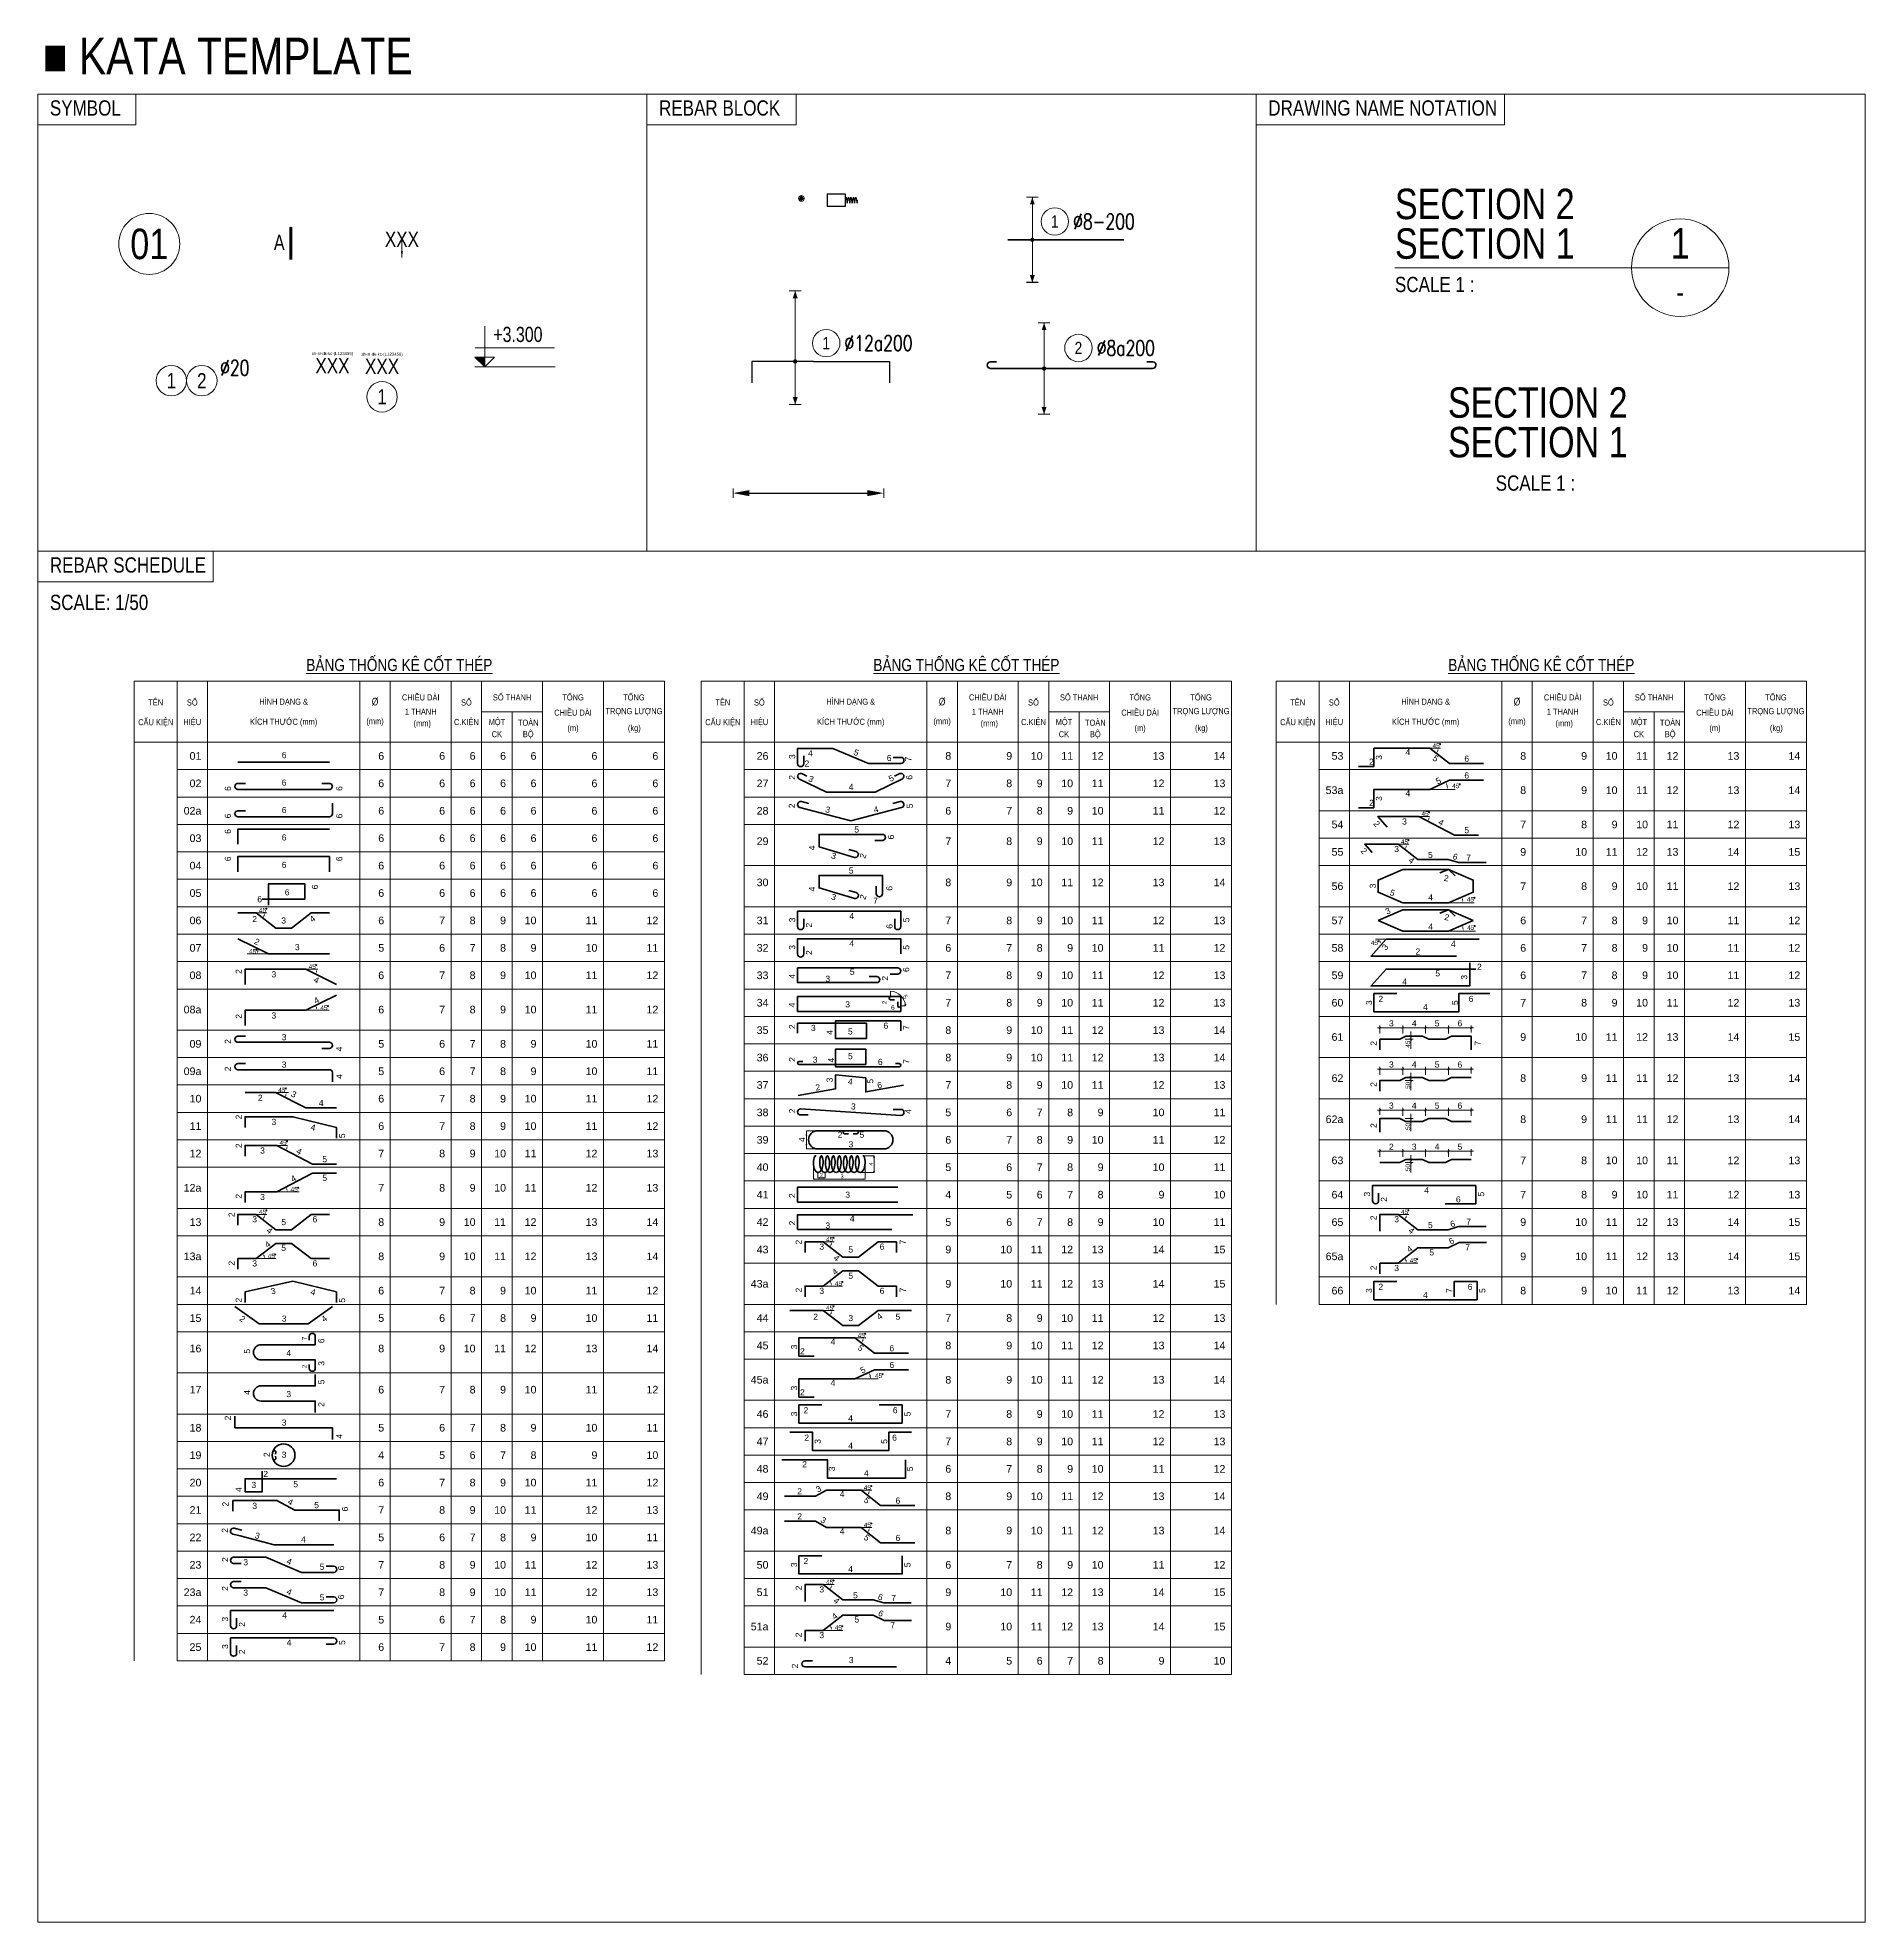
# Model space of a CAD drawing. Header units: millimetres. Extents: x -134772 to 596971, y -129535 to 35703.
# Drawn here: x -63747 to -33747, y -114535 to -83607 of the extents above; entities that cross this region are included whole.
import ezdxf
from ezdxf.enums import TextEntityAlignment as Align

# ---------------------------------------------------------------- set-up
doc = ezdxf.new("R2010")
doc.units = ezdxf.units.MM
doc.header["$MEASUREMENT"] = 0
doc.linetypes.add('CENTER2', pattern=[28.575, 19.05, -3.175, 3.175, -3.175])
doc.layers.get('Defpoints').update_dxf_attribs({"color": 252})
for name, color, linetype, lineweight in [('NDC_FRAME', 7, 'Continuous', 20), ('NDC_S_ANNO', 7, 'Continuous', 20), ('NDC_S_AXIS', 5, 'CENTER2', 15), ('NDC_S_DIM', 1, 'Continuous', 9), ('NDC_S_REBAR', 4, 'Continuous', 35), ('NDC_S_TEXT SYMBOL', 7, 'Continuous', 20), ('NDC_S_THIN LINE', 1, 'Continuous', 5), ('NDC_S_VN TEXT', 7, 'Continuous', 9), ('NDC_Table', 3, 'Continuous', 20)]:
    doc.layers.add(name, color=color, linetype=linetype, lineweight=lineweight)
doc.styles.add('ARIAL', font='arial.ttf', dxfattribs={"width": 0.8})
doc.styles.add('NDC_ANNO', font='', dxfattribs={"width": 0.8})
doc.styles.add('NDC_DIM', font='', dxfattribs={"width": 0.75})
doc.styles.add('NDC_EN TXT', font='romans.shx', dxfattribs={"width": 0.8})
doc.styles.add('NDC_ROMANS', font='romans.shx', dxfattribs={"width": 0.8})
doc.styles.add('NDC_VIE TXT', font='arial.ttf', dxfattribs={"width": 0.8})
doc.styles.get('NDC_ANNO').set_extended_font_data('Dotum')
doc.styles.get('NDC_DIM').set_extended_font_data('Dotum')
doc.dimstyles.new('NDC_dim_50', dxfattribs={"dimscale": 50, "dimtxt": 2.5, "dimasz": 1.5, "dimexe": 1.5, "dimexo": 0, "dimgap": 1, "dimtad": 1, "dimdec": 0, "dimzin": 0, "dimdsep": 46, "dimtxsty": 'ARIAL', "dimblk": 'DIMMARK', "dimcen": 0.09, "dimdle": 1.2, "dimclrd": 1, "dimclre": 1, "dimclrt": 3, "dimadec": 0, "dimazin": 0, "dimtfac": 1, "dimtdec": 0, "dimtix": 1, "dimtofl": 0, "dimtmove": 0, "dimatfit": 3, "dimfxl": 6, "dimtolj": 1, "dimtzin": 0, "dimarcsym": 0})
doc.dimstyles.new('NDC_dim_iso', dxfattribs={"dimtxt": 2.2, "dimasz": 1, "dimexe": 1.5, "dimexo": 2.5, "dimgap": 1, "dimtad": 1, "dimdec": 0, "dimzin": 0, "dimdsep": 46, "dimtxsty": 'NDC_DIM', "dimblk": 'DIMMARK', "dimcen": 0.09, "dimdle": 1.2, "dimclrd": 1, "dimclre": 1, "dimclrt": 3, "dimadec": 0, "dimazin": 0, "dimtfac": 1, "dimtdec": 0, "dimtix": 1, "dimtofl": 0, "dimtmove": 0, "dimatfit": 3, "dimfxl": 6, "dimfxlon": 1, "dimtolj": 1, "dimtzin": 0, "dimarcsym": 0})
doc.dimstyles.new('NDC_rai_thep', dxfattribs={"dimtxt": 2, "dimasz": 1, "dimexe": 0, "dimexo": 0, "dimtad": 1, "dimdec": 0, "dimzin": 12, "dimdsep": 46, "dimtxsty": 'ARIAL', "dimblk": 'kata_block_RUNTIC', "dimcen": 0, "dimse1": 1, "dimse2": 1, "dimclrd": 6, "dimclre": 6, "dimclrt": 7, "dimadec": 0, "dimazin": 3, "dimtfac": 1, "dimtdec": 0, "dimtmove": 2, "dimatfit": 3, "dimldrblk": 'kata_block_LEADERTIC', "dimfxl": 1, "dimtolj": 1, "dimtzin": 0, "dimlwd": -1, "dimlwe": -1, "dimarcsym": 0})

msp = doc.modelspace()

# ---------------------------------------------------------------- texts
at = {"layer": 'NDC_S_VN TEXT', "color": 3, "style": 'NDC_VIE TXT', "width": 0.8}
for s, height, p in [('■ KATA TEMPLATE ', 600, (-63660.4, -83906.9)), ('SYMBOL', 250, (-63546.6, -84760.3)), ('REBAR BLOCK', 250, (-53546.6, -84760.3)), ('DRAWING NAME NOTATION', 250, (-43546.6, -84760.3)), ('REBAR SCHEDULE', 250, (-63546.6, -92260.3)), ('SCALE: 1/50', 250, (-63546.6, -92873.8))]:
    msp.add_text(s, height=height, dxfattribs=at).set_placement(p, align=Align.MIDDLE_LEFT)

# ---------------------------------------------------------------- blocks, each defined once
blk = doc.blocks.new('dang01')
at = {"layer": 'NDC_S_REBAR'}
blk.add_line((3405, -650), (6405, -650), dxfattribs=at)
at = {"layer": 'NDC_Table'}
for p, q in [((0, 0), (0, -900)), ((1405, 0), (1405, -900)), ((2405, 0), (2405, -900)), ((7405, 0), (7405, -900)), ((8405, 0), (8405, -900)), ((10405, 0), (10405, -900)), ((11405, 0), (11405, -900)), ((12405, 0), (12405, -900)), ((13405, 0), (13405, -900)), ((15405, 0), (15405, -900)), ((17405, 0), (17405, -900)), ((1405, -900), (17405, -900))]:
    blk.add_line(p, q, dxfattribs=at)
at = {"layer": 'NDC_S_VN TEXT', "style": 'ARIAL'}
for p in [(2205, -450), (8205, -450), (10205, -450), (11205, -450), (12205, -450), (13205, -450), (15205, -450), (17205, -450)]:
    blk.add_attdef('D03', text='', height=250, dxfattribs=at).set_placement(p, align=Align.MIDDLE_RIGHT)
blk.add_attdef('00000000', text='', height=200, dxfattribs=at).set_placement((4920, -425), align=Align.MIDDLE_CENTER)
blk = doc.blocks.new('dang02')
at = {"layer": 'NDC_S_REBAR'}
blk.add_lwpolyline([(3655, -450), (3405, -450, 1), (3405, -650), (6405, -650, 1.000854), (6405, -450), (6155, -450)], format="xyb", dxfattribs=at)
at = {"layer": 'NDC_Table'}
for p, q in [((0, 0), (0, -900)), ((1405, 0), (1405, -900)), ((2405, 0), (2405, -900)), ((7405, 0), (7405, -900)), ((8405, 0), (8405, -900)), ((10405, 0), (10405, -900)), ((11405, 0), (11405, -900)), ((12405, 0), (12405, -900)), ((13405, 0), (13405, -900)), ((15405, 0), (15405, -900)), ((17405, 0), (17405, -900)), ((1405, -900), (17405, -900))]:
    blk.add_line(p, q, dxfattribs=at)
at = {"layer": 'NDC_S_VN TEXT', "style": 'ARIAL'}
for p in [(2205, -450), (8205, -450), (10205, -450), (11205, -450), (12205, -450), (13205, -450), (15205, -450), (17205, -450)]:
    blk.add_attdef('D03', text='', height=250, dxfattribs=at).set_placement(p, align=Align.MIDDLE_RIGHT)
for p in [(3073, -699), (6733, -699)]:
    blk.add_attdef('D03', text='', height=200, rotation=90, dxfattribs=at).set_placement(p, align=Align.MIDDLE_LEFT)
blk.add_attdef('D03', text='', height=200, dxfattribs=at).set_placement((4920, -425), align=Align.MIDDLE_CENTER)
blk = doc.blocks.new('dang03')
at = {"layer": 'NDC_S_REBAR'}
blk.add_lwpolyline([(3405, -650), (3405, -150), (6405, -150)], dxfattribs=at)
at = {"layer": 'NDC_Table'}
for p, q in [((0, 0), (0, -900)), ((1405, 0), (1405, -900)), ((2405, 0), (2405, -900)), ((7405, 0), (7405, -900)), ((8405, 0), (8405, -900)), ((10405, 0), (10405, -900)), ((11405, 0), (11405, -900)), ((12405, 0), (12405, -900)), ((13405, 0), (13405, -900)), ((15405, 0), (15405, -900)), ((17405, 0), (17405, -900)), ((1405, -900), (17405, -900))]:
    blk.add_line(p, q, dxfattribs=at)
at = {"layer": 'NDC_S_VN TEXT', "style": 'ARIAL'}
for tag, p in [('10', (2205, -450)), ('07', (8205, -450)), ('06', (10205, -450)), ('05', (11205, -450)), ('04', (12205, -450)), ('03', (13205, -450)), ('02', (15205, -450)), ('01', (17205, -450))]:
    blk.add_attdef(tag, text='', height=250, dxfattribs=at).set_placement(p, align=Align.MIDDLE_RIGHT)
blk.add_attdef('09', text='', height=200, rotation=90, dxfattribs=at).set_placement((3073, -150), align=Align.MIDDLE_RIGHT)
blk.add_attdef('08', text='', height=200, dxfattribs=at).set_placement((4920, -425), align=Align.MIDDLE_CENTER)
blk = doc.blocks.new('dang04')
at = {"layer": 'NDC_S_REBAR'}
blk.add_lwpolyline([(3405, -650), (3405, -150), (6405, -150), (6405, -650)], dxfattribs=at)
at = {"layer": 'NDC_Table'}
for p, q in [((0, 0), (0, -900)), ((1405, 0), (1405, -900)), ((2405, 0), (2405, -900)), ((7405, 0), (7405, -900)), ((8405, 0), (8405, -900)), ((10405, 0), (10405, -900)), ((11405, 0), (11405, -900)), ((12405, 0), (12405, -900)), ((13405, 0), (13405, -900)), ((15405, 0), (15405, -900)), ((17405, 0), (17405, -900)), ((1405, -900), (17405, -900))]:
    blk.add_line(p, q, dxfattribs=at)
at = {"layer": 'NDC_S_VN TEXT', "style": 'ARIAL'}
for p in [(2205, -450), (8205, -450), (10205, -450), (11205, -450), (12205, -450), (13205, -450), (15205, -450), (17205, -450)]:
    blk.add_attdef('D03', text='', height=250, dxfattribs=at).set_placement(p, align=Align.MIDDLE_RIGHT)
for p in [(3073, -150), (6733, -150)]:
    blk.add_attdef('D03', text='', height=200, rotation=90, dxfattribs=at).set_placement(p, align=Align.MIDDLE_RIGHT)
blk.add_attdef('D03', text='', height=200, dxfattribs=at).set_placement((4920, -425), align=Align.MIDDLE_CENTER)
blk = doc.blocks.new('dang05')
at = {"layer": 'NDC_S_REBAR'}
blk.add_lwpolyline([(4405, -850), (4405, -150), (5605, -150), (5605, -650), (4205, -650)], dxfattribs=at)
at = {"layer": 'NDC_Table'}
for p, q in [((0, 0), (0, -900)), ((1405, 0), (1405, -900)), ((2405, 0), (2405, -900)), ((7405, 0), (7405, -900)), ((8405, 0), (8405, -900)), ((10405, 0), (10405, -900)), ((11405, 0), (11405, -900)), ((12405, 0), (12405, -900)), ((13405, 0), (13405, -900)), ((15405, 0), (15405, -900)), ((17405, 0), (17405, -900)), ((1405, -900), (17405, -900))]:
    blk.add_line(p, q, dxfattribs=at)
at = {"layer": 'NDC_S_VN TEXT', "style": 'ARIAL'}
for tag, height, p in [('D03', 250, (2205, -450)), ('0000', 200, (4195, -654)), ('D03', 250, (8205, -450)), ('D03', 250, (10205, -450)), ('D03', 250, (11205, -450)), ('D03', 250, (12205, -450)), ('D03', 250, (13205, -450)), ('D03', 250, (15205, -450)), ('D03', 250, (17205, -450))]:
    blk.add_attdef(tag, text='', height=height, dxfattribs=at).set_placement(p, align=Align.MIDDLE_RIGHT)
blk.add_attdef('D03', text='', height=200, dxfattribs=at).set_placement((5020, -425), align=Align.MIDDLE_CENTER)
blk.add_attdef('1000', text='', height=200, rotation=90, dxfattribs=at).set_placement((5933, -173), align=Align.MIDDLE_RIGHT)
blk = doc.blocks.new('*D127')
at = {"layer": 'Defpoints', "color": 0, "transparency": 16777216}
for p in [(4005, -200), (4005, -200), (4269, -259), (4356, -200), (4645, -700)]:
    blk.add_point(p, dxfattribs=at)
at = {"layer": 'NDC_S_DIM', "color": 8, "lineweight": -2, "transparency": 16777216}
blk.add_arc((4005, -200), 271, 337.9347, 344.06657, dxfattribs=at)
at = {"layer": 'NDC_S_DIM', "color": 8, "transparency": 16777216}
for points in [[(4267, -308), (4245, -295), (4219, -367)], [(4253, -273), (4278, -276), (4276, -200)]]:
    blk.add_solid(points, dxfattribs=at)
blk = doc.blocks.new('*D128')
at = {"layer": 'Defpoints', "color": 0, "transparency": 16777216}
for p in [(4061, -540), (4089, -492), (3847, -650), (4405, -650), (4405, -650)]:
    blk.add_point(p, dxfattribs=at)
at = {"layer": 'NDC_S_DIM', "color": 8, "lineweight": -2, "transparency": 16777216}
blk.add_line((4015, -455), (4082, -488), dxfattribs=at)
blk.add_arc((4405, -650), 362, 165.33119, 168.10376, dxfattribs=at)
at = {"layer": 'NDC_S_DIM', "color": 8, "transparency": 16777216}
for points in [[(4064, -577), (4039, -574), (4043, -650)], [(4044, -554), (4067, -563), (4082, -488)]]:
    blk.add_solid(points, dxfattribs=at)
blk = doc.blocks.new('*D129')
at = {"layer": 'Defpoints', "color": 0, "transparency": 16777216}
for p in [(5638, -250), (5638, -250), (5987, -304), (6029, -250), (6638, -750)]:
    blk.add_point(p, dxfattribs=at)
at = {"layer": 'NDC_S_DIM', "color": 8, "lineweight": -2, "transparency": 16777216}
blk.add_arc((5638, -250), 353, 345.62149, 347.81346, dxfattribs=at)
at = {"layer": 'NDC_S_DIM', "color": 8, "transparency": 16777216}
for points in [[(5992, -342), (5969, -333), (5954, -408)], [(5971, -323), (5996, -326), (5992, -250)]]:
    blk.add_solid(points, dxfattribs=at)
blk = doc.blocks.new('*D130')
at = {"layer": 'Defpoints', "color": 0, "transparency": 16777216}
for p in [(6638, -200), (5638, -700), (5638, -700), (5987, -646), (6029, -700)]:
    blk.add_point(p, dxfattribs=at)
at = {"layer": 'NDC_S_DIM', "color": 8, "lineweight": -2, "transparency": 16777216}
blk.add_arc((5638, -700), 353, 12.18654, 14.37851, dxfattribs=at)
at = {"layer": 'NDC_S_DIM', "color": 8, "transparency": 16777216}
for points in [[(5969, -617), (5992, -608), (5954, -542)], [(5996, -624), (5971, -627), (5992, -700)]]:
    blk.add_solid(points, dxfattribs=at)
blk = doc.blocks.new('dang09')
at = {"layer": 'NDC_S_REBAR'}
blk.add_lwpolyline([(3655, -200), (3405, -200, 1), (3405, -400), (6405, -400, -1), (6405, -600), (6155, -600)], format="xyb", dxfattribs=at)
at = {"layer": 'NDC_Table'}
for p, q in [((0, 0), (0, -900)), ((1405, 0), (1405, -900)), ((2405, 0), (2405, -900)), ((7405, 0), (7405, -900)), ((8405, 0), (8405, -900)), ((10405, 0), (10405, -900)), ((11405, 0), (11405, -900)), ((12405, 0), (12405, -900)), ((13405, 0), (13405, -900)), ((15405, 0), (15405, -900)), ((17405, 0), (17405, -900)), ((1405, -900), (17405, -900))]:
    blk.add_line(p, q, dxfattribs=at)
at = {"layer": 'NDC_S_VN TEXT', "style": 'ARIAL'}
for tag, p in [('002', (3073, -450)), ('004', (6733, -699))]:
    blk.add_attdef(tag, text='', height=200, rotation=90, dxfattribs=at).set_placement(p, align=Align.MIDDLE_LEFT)
for tag, p in [('001', (2205, -450)), ('005', (8205, -450)), ('006', (10205, -450)), ('007', (11205, -450)), ('008', (12205, -450)), ('009', (13205, -450)), ('010', (15205, -450)), ('011', (17205, -450))]:
    blk.add_attdef(tag, text='', height=250, dxfattribs=at).set_placement(p, align=Align.MIDDLE_RIGHT)
blk.add_attdef('003', text='', height=200, dxfattribs=at).set_placement((4920, -231), align=Align.MIDDLE_CENTER)
blk = doc.blocks.new('*D131')
at = {"layer": 'Defpoints', "color": 0, "transparency": 16777216}
for p in [(4638, -250), (4638, -250), (4986, -304), (4989, -250), (5638, -750)]:
    blk.add_point(p, dxfattribs=at)
at = {"layer": 'NDC_S_DIM', "color": 8, "lineweight": -2, "transparency": 16777216}
blk.add_line((5065, -250), (4990, -250), dxfattribs=at)
blk.add_arc((4638, -250), 352, 345.6782, 347.75674, dxfattribs=at)
at = {"layer": 'NDC_S_DIM', "color": 8, "transparency": 16777216}
for points in [[(4991, -341), (4967, -333), (4953, -407)], [(4970, -323), (4994, -326), (4990, -250)]]:
    blk.add_solid(points, dxfattribs=at)
blk = doc.blocks.new('dang11')
at = {"layer": 'NDC_S_REBAR'}
blk.add_lwpolyline([(6638, -843), (6638, -493), (5210, -143), (3638, -143), (3638, -493)], dxfattribs=at)
at = {"layer": 'NDC_Table'}
for p, q in [((0, 0), (0, -900)), ((1405, 0), (1405, -900)), ((2405, 0), (2405, -900)), ((7405, 0), (7405, -900)), ((8405, 0), (8405, -900)), ((10405, 0), (10405, -900)), ((11405, 0), (11405, -900)), ((12405, 0), (12405, -900)), ((13405, 0), (13405, -900)), ((15405, 0), (15405, -900)), ((17405, 0), (17405, -900)), ((1405, -900), (17405, -900))]:
    blk.add_line(p, q, dxfattribs=at)
at = {"layer": 'NDC_S_VN TEXT', "style": 'ARIAL'}
for tag, p in [('001', (2205, -450)), ('006', (8205, -450)), ('007', (10205, -450)), ('008', (11205, -450)), ('009', (12205, -450)), ('010', (13205, -450)), ('011', (15205, -450)), ('012', (17205, -450))]:
    blk.add_attdef(tag, text='', height=250, dxfattribs=at).set_placement(p, align=Align.MIDDLE_RIGHT)
blk.add_attdef('002', text='', height=200, rotation=90, dxfattribs=at).set_placement((3429, -75), align=Align.MIDDLE_RIGHT)
blk.add_attdef('003', text='', height=200, dxfattribs=at).set_placement((4584, -312), align=Align.MIDDLE_CENTER)
blk.add_attdef('004', text='', height=200, rotation=346, dxfattribs=at).set_placement((5873, -496), align=Align.MIDDLE_CENTER)
blk.add_attdef('005', text='', height=200, rotation=90, dxfattribs=at).set_placement((6823, -846), align=Align.MIDDLE_LEFT)
blk = doc.blocks.new('*D132')
at = {"layer": 'Defpoints', "color": 0, "transparency": 16777216}
for p in [(4682, -183), (4682, -183), (5019, -238), (5033, -183), (5856, -800)]:
    blk.add_point(p, dxfattribs=at)
at = {"layer": 'NDC_S_DIM', "color": 8, "lineweight": -2, "transparency": 16777216}
blk.add_arc((4682, -183), 341, 344.92986, 347.37012, dxfattribs=at)
at = {"layer": 'NDC_S_DIM', "color": 8, "transparency": 16777216}
for points in [[(5023, -277), (5000, -268), (4984, -342)], [(5002, -257), (5027, -259), (5023, -183)]]:
    blk.add_solid(points, dxfattribs=at)
blk = doc.blocks.new('*D133')
at = {"layer": 'Defpoints', "color": 0, "transparency": 16777216}
for p in [(5856, -192), (4682, -808), (4682, -808), (5019, -754), (5413, -808)]:
    blk.add_point(p, dxfattribs=at)
at = {"layer": 'NDC_S_DIM', "color": 8, "lineweight": -2, "transparency": 16777216}
blk.add_arc((4682, -808), 341, 12.62988, 15.07014, dxfattribs=at)
at = {"layer": 'NDC_S_DIM', "color": 8, "transparency": 16777216}
for points in [[(5000, -724), (5023, -715), (4984, -650)], [(5027, -733), (5002, -735), (5023, -808)]]:
    blk.add_solid(points, dxfattribs=at)
blk = doc.blocks.new('*D134')
at = {"layer": 'Defpoints', "color": 0, "transparency": 16777216}
for p in [(4005, -200), (4005, -200), (4269, -259), (4356, -200), (4645, -700)]:
    blk.add_point(p, dxfattribs=at)
at = {"layer": 'NDC_S_DIM', "color": 8, "lineweight": -2, "transparency": 16777216}
blk.add_arc((4005, -200), 271, 337.9347, 344.06657, dxfattribs=at)
at = {"layer": 'NDC_S_DIM', "color": 8, "transparency": 16777216}
for points in [[(4267, -308), (4245, -295), (4219, -367)], [(4253, -273), (4278, -276), (4276, -200)]]:
    blk.add_solid(points, dxfattribs=at)
blk = doc.blocks.new('*D135')
at = {"layer": 'Defpoints', "color": 0, "transparency": 16777216}
for p in [(4645, -250), (4005, -750), (4005, -750), (4269, -691), (4356, -750)]:
    blk.add_point(p, dxfattribs=at)
at = {"layer": 'NDC_S_DIM', "color": 8, "lineweight": -2, "transparency": 16777216}
blk.add_arc((4005, -750), 271, 15.93343, 22.0653, dxfattribs=at)
at = {"layer": 'NDC_S_DIM', "color": 8, "transparency": 16777216}
for points in [[(4245, -655), (4267, -642), (4219, -583)], [(4278, -674), (4253, -677), (4276, -750)]]:
    blk.add_solid(points, dxfattribs=at)
blk = doc.blocks.new('dang14')
at = {"layer": 'NDC_S_REBAR'}
blk.add_lwpolyline([(6638, -843), (6638, -493), (5210, -143), (3638, -493), (3638, -843)], dxfattribs=at)
at = {"layer": 'NDC_Table'}
for p, q in [((0, 0), (0, -900)), ((1405, 0), (1405, -900)), ((2405, 0), (2405, -900)), ((7405, 0), (7405, -900)), ((8405, 0), (8405, -900)), ((10405, 0), (10405, -900)), ((11405, 0), (11405, -900)), ((12405, 0), (12405, -900)), ((13405, 0), (13405, -900)), ((15405, 0), (15405, -900)), ((17405, 0), (17405, -900)), ((1405, -900), (17405, -900))]:
    blk.add_line(p, q, dxfattribs=at)
at = {"layer": 'NDC_S_VN TEXT', "style": 'ARIAL'}
for tag, p in [('001', (2205, -450)), ('006', (8205, -450)), ('007', (10205, -450)), ('008', (11205, -450)), ('009', (12205, -450)), ('010', (13205, -450)), ('011', (15205, -450)), ('012', (17205, -450))]:
    blk.add_attdef(tag, text='', height=250, dxfattribs=at).set_placement(p, align=Align.MIDDLE_RIGHT)
for tag, p in [('002', (3429, -840)), ('005', (6823, -846))]:
    blk.add_attdef(tag, text='', height=200, rotation=90, dxfattribs=at).set_placement(p, align=Align.MIDDLE_LEFT)
for tag, rotation, p in [('003', 14, (4561, -463)), ('004', 346, (5873, -496))]:
    blk.add_attdef(tag, text='', height=200, rotation=rotation, dxfattribs=at).set_placement(p, align=Align.MIDDLE_CENTER)
blk = doc.blocks.new('dang15')
at = {"layer": 'NDC_S_REBAR'}
blk.add_lwpolyline([(6505, -69), (5705, -640), (4105, -640), (3305, -69)], dxfattribs=at)
at = {"layer": 'NDC_Table'}
for p, q in [((0, 0), (0, -900)), ((1405, 0), (1405, -900)), ((2405, 0), (2405, -900)), ((7405, 0), (7405, -900)), ((8405, 0), (8405, -900)), ((10405, 0), (10405, -900)), ((11405, 0), (11405, -900)), ((12405, 0), (12405, -900)), ((13405, 0), (13405, -900)), ((15405, 0), (15405, -900)), ((17405, 0), (17405, -900)), ((1405, -900), (17405, -900))]:
    blk.add_line(p, q, dxfattribs=at)
at = {"layer": 'NDC_S_VN TEXT', "style": 'ARIAL'}
for tag, p in [('001', (2205, -450)), ('005', (8205, -450)), ('006', (10205, -450)), ('007', (11205, -450)), ('008', (12205, -450)), ('009', (13205, -450)), ('010', (15205, -450)), ('011', (17205, -450))]:
    blk.add_attdef(tag, text='', height=250, dxfattribs=at).set_placement(p, align=Align.MIDDLE_RIGHT)
for tag, rotation, p in [('002', 324, (3553, -476)), ('004', 36, (6234, -473))]:
    blk.add_attdef(tag, text='', height=200, rotation=rotation, dxfattribs=at).set_placement(p, align=Align.MIDDLE_CENTER)
blk.add_attdef('003', text='', height=200, dxfattribs=at).set_placement((4920, -469), align=Align.MIDDLE_CENTER)
blk = doc.blocks.new('dang16')
at = {"layer": 'NDC_S_REBAR'}
blk.add_lwpolyline([(5745, -278), (5745, -153, -1), (5945, -153), (5945, -425), (4165, -425, 1), (4165, -925), (5945, -925), (5945, -1197, -1), (5745, -1197), (5745, -1072)], format="xyb", dxfattribs=at)
at = {"layer": 'NDC_Table'}
for p, q in [((0, 0), (0, -1350)), ((1405, 0), (1405, -1350)), ((2405, 0), (2405, -1350)), ((7405, 0), (7405, -1350)), ((8405, 0), (8405, -1350)), ((10405, 0), (10405, -1350)), ((11405, 0), (11405, -1350)), ((12405, 0), (12405, -1350)), ((13405, 0), (13405, -1350)), ((15405, 0), (15405, -1350)), ((17405, 0), (17405, -1350)), ((1405, -1350), (17405, -1350))]:
    blk.add_line(p, q, dxfattribs=at)
at = {"layer": 'NDC_S_VN TEXT', "style": 'ARIAL'}
for tag, p in [('001', (2205, -550)), ('008', (8205, -550)), ('009', (10205, -550)), ('010', (11205, -550)), ('011', (12205, -550)), ('012', (13205, -550)), ('013', (15205, -550)), ('014', (17205, -550))]:
    blk.add_attdef(tag, text='', height=250, dxfattribs=at).set_placement(p, align=Align.MIDDLE_RIGHT)
for tag, height, p in [('005', 200, (3704, -642)), ('007', 150, (5586, -218)), ('006', 200, (6141, -297)), ('002', 150, (5591, -1138)), ('003', 200, (6141, -1038))]:
    blk.add_attdef(tag, text='', height=height, rotation=90, dxfattribs=at).set_placement(p, align=Align.MIDDLE_CENTER)
blk.add_attdef('004', text='', height=200, dxfattribs=at).set_placement((5070, -696), align=Align.MIDDLE_CENTER)
blk = doc.blocks.new('dang17')
at = {"layer": 'NDC_S_REBAR'}
blk.add_lwpolyline([(5945, -53), (5945, -425), (4165, -425, 1), (4165, -925), (5945, -925), (5945, -1297)], format="xyb", dxfattribs=at)
at = {"layer": 'NDC_Table'}
for p, q in [((0, 0), (0, -1350)), ((1405, 0), (1405, -1350)), ((2405, 0), (2405, -1350)), ((7405, 0), (7405, -1350)), ((8405, 0), (8405, -1350)), ((10405, 0), (10405, -1350)), ((11405, 0), (11405, -1350)), ((12405, 0), (12405, -1350)), ((13405, 0), (13405, -1350)), ((15405, 0), (15405, -1350)), ((17405, 0), (17405, -1350)), ((1405, -1350), (17405, -1350))]:
    blk.add_line(p, q, dxfattribs=at)
at = {"layer": 'NDC_S_VN TEXT', "style": 'ARIAL'}
for tag, p in [('001', (2205, -550)), ('006', (8205, -550)), ('007', (10205, -550)), ('008', (11205, -550)), ('009', (12205, -550)), ('010', (13205, -550)), ('011', (15205, -550)), ('012', (17205, -550))]:
    blk.add_attdef(tag, text='', height=250, dxfattribs=at).set_placement(p, align=Align.MIDDLE_RIGHT)
for tag, p in [('004', (3704, -642)), ('005', (6141, -297)), ('002', (6141, -1038))]:
    blk.add_attdef(tag, text='', height=200, rotation=90, dxfattribs=at).set_placement(p, align=Align.MIDDLE_CENTER)
blk.add_attdef('003', text='', height=200, dxfattribs=at).set_placement((5070, -696), align=Align.MIDDLE_CENTER)
blk = doc.blocks.new('dang18')
at = {"layer": 'NDC_S_REBAR'}
blk.add_lwpolyline([(3305, -69), (3305, -450), (6505, -450), (6505, -831)], dxfattribs=at)
at = {"layer": 'NDC_Table'}
for p, q in [((0, 0), (0, -900)), ((1405, 0), (1405, -900)), ((2405, 0), (2405, -900)), ((7405, 0), (7405, -900)), ((8405, 0), (8405, -900)), ((10405, 0), (10405, -900)), ((11405, 0), (11405, -900)), ((12405, 0), (12405, -900)), ((13405, 0), (13405, -900)), ((15405, 0), (15405, -900)), ((17405, 0), (17405, -900)), ((1405, -900), (17405, -900))]:
    blk.add_line(p, q, dxfattribs=at)
at = {"layer": 'NDC_S_VN TEXT', "style": 'ARIAL'}
for tag, p in [('001', (2205, -450)), ('005', (8205, -450)), ('006', (10205, -450)), ('007', (11205, -450)), ('008', (12205, -450)), ('009', (13205, -450)), ('010', (15205, -450)), ('011', (17205, -450))]:
    blk.add_attdef(tag, text='', height=250, dxfattribs=at).set_placement(p, align=Align.MIDDLE_RIGHT)
blk.add_attdef('002', text='', height=200, rotation=90, dxfattribs=at).set_placement((3073, -52), align=Align.MIDDLE_RIGHT)
blk.add_attdef('003', text='', height=200, dxfattribs=at).set_placement((4920, -281), align=Align.MIDDLE_CENTER)
blk.add_attdef('004', text='', height=200, rotation=90, dxfattribs=at).set_placement((6733, -809), align=Align.MIDDLE_LEFT)
blk = doc.blocks.new('dang19')
at = {"layer": 'NDC_S_REBAR'}
for p, q in [((4640, -416), (4649, -354)), ((4640, -484), (4649, -546))]:
    blk.add_line(p, q, dxfattribs=at)
blk.add_circle((4905, -450), 372, dxfattribs=at)
for centre, start, end in [((4599, -347), 351.78508, 171.78508), ((4599, -553), 188.21492, 8.21492)]:
    blk.add_arc(centre, 50, start, end, dxfattribs=at)
at = {"layer": 'NDC_Table'}
for p, q in [((0, 0), (0, -900)), ((1405, 0), (1405, -900)), ((2405, 0), (2405, -900)), ((7405, 0), (7405, -900)), ((8405, 0), (8405, -900)), ((10405, 0), (10405, -900)), ((11405, 0), (11405, -900)), ((12405, 0), (12405, -900)), ((13405, 0), (13405, -900)), ((15405, 0), (15405, -900)), ((17405, 0), (17405, -900)), ((1405, -900), (17405, -900))]:
    blk.add_line(p, q, dxfattribs=at)
at = {"layer": 'NDC_S_VN TEXT', "style": 'ARIAL'}
for tag, p in [('001', (2205, -450)), ('004', (8205, -450)), ('005', (10205, -450)), ('006', (11205, -450)), ('007', (12205, -450)), ('008', (13205, -450)), ('009', (15205, -450)), ('010', (17205, -450))]:
    blk.add_attdef(tag, text='', height=250, dxfattribs=at).set_placement(p, align=Align.MIDDLE_RIGHT)
blk.add_attdef('002', text='', height=200, rotation=90, dxfattribs=at).set_placement((4350, -434), align=Align.MIDDLE_CENTER)
blk.add_attdef('003', text='', height=200, dxfattribs=at).set_placement((4920, -436), align=Align.MIDDLE_CENTER)
blk = doc.blocks.new('dang20')
at = {"layer": 'NDC_S_REBAR'}
blk.add_lwpolyline([(6638, -323), (3638, -323), (3638, -753), (4200, -753), (4200, -74)], dxfattribs=at)
at = {"layer": 'NDC_Table'}
for p, q in [((0, 0), (0, -900)), ((1405, 0), (1405, -900)), ((2405, 0), (2405, -900)), ((7405, 0), (7405, -900)), ((8405, 0), (8405, -900)), ((10405, 0), (10405, -900)), ((11405, 0), (11405, -900)), ((12405, 0), (12405, -900)), ((13405, 0), (13405, -900)), ((15405, 0), (15405, -900)), ((17405, 0), (17405, -900)), ((1405, -900), (17405, -900))]:
    blk.add_line(p, q, dxfattribs=at)
at = {"layer": 'NDC_S_VN TEXT', "style": 'ARIAL'}
for tag, p in [('001', (2205, -450)), ('006', (8205, -450)), ('007', (10205, -450)), ('008', (11205, -450)), ('009', (12205, -450)), ('010', (13205, -450)), ('011', (15205, -450)), ('012', (17205, -450))]:
    blk.add_attdef(tag, text='', height=250, dxfattribs=at).set_placement(p, align=Align.MIDDLE_RIGHT)
blk.add_attdef('004', text='', height=200, rotation=90, dxfattribs=at).set_placement((3429, -760), align=Align.MIDDLE_LEFT)
for tag, p in [('003', (3925, -528)), ('005', (5299, -502))]:
    blk.add_attdef(tag, text='', height=200, dxfattribs=at).set_placement(p, align=Align.MIDDLE_CENTER)
blk.add_attdef('002', text='', height=200, dxfattribs=at).set_placement((4238, -167), align=Align.MIDDLE_LEFT)
blk = doc.blocks.new('dang21')
at = {"layer": 'NDC_S_REBAR'}
blk.add_lwpolyline([(6731, -802), (6731, -452), (5269, -452), (4682, -143), (3238, -143), (3238, -493)], dxfattribs=at)
at = {"layer": 'NDC_Table'}
for p, q in [((0, 0), (0, -900)), ((1405, 0), (1405, -900)), ((2405, 0), (2405, -900)), ((7405, 0), (7405, -900)), ((8405, 0), (8405, -900)), ((10405, 0), (10405, -900)), ((11405, 0), (11405, -900)), ((12405, 0), (12405, -900)), ((13405, 0), (13405, -900)), ((15405, 0), (15405, -900)), ((17405, 0), (17405, -900)), ((1405, -900), (17405, -900))]:
    blk.add_line(p, q, dxfattribs=at)
at = {"layer": 'NDC_S_VN TEXT', "style": 'ARIAL'}
for tag, p in [('001', (2205, -450)), ('007', (8205, -450)), ('008', (10205, -450)), ('009', (11205, -450)), ('010', (12205, -450)), ('011', (13205, -450)), ('012', (15205, -450)), ('013', (17205, -450))]:
    blk.add_attdef(tag, text='', height=250, dxfattribs=at).set_placement(p, align=Align.MIDDLE_RIGHT)
for tag, rotation, p in [('002', 90, (2996, -260)), ('004', 332, (5127, -186))]:
    blk.add_attdef(tag, text='', height=200, rotation=rotation, dxfattribs=at).set_placement(p, align=Align.MIDDLE_CENTER)
for tag, p in [('003', (3955, -315)), ('005', (5986, -290))]:
    blk.add_attdef(tag, text='', height=200, dxfattribs=at).set_placement(p, align=Align.MIDDLE_CENTER)
blk.add_attdef('006', text='', height=200, rotation=90, dxfattribs=at).set_placement((6920, -342), align=Align.MIDDLE_RIGHT)
blk = doc.blocks.new('dang22')
at = {"layer": 'NDC_S_REBAR'}
blk.add_lwpolyline([(3528, -209), (3285, -149, 1), (3237, -344), (3480, -403), (4599, -699), (6299, -699), (6549, -699)], format="xyb", dxfattribs=at)
at = {"layer": 'NDC_Table'}
for p, q in [((0, 0), (0, -900)), ((1405, 0), (1405, -900)), ((2405, 0), (2405, -900)), ((7405, 0), (7405, -900)), ((8405, 0), (8405, -900)), ((10405, 0), (10405, -900)), ((11405, 0), (11405, -900)), ((12405, 0), (12405, -900)), ((13405, 0), (13405, -900)), ((15405, 0), (15405, -900)), ((17405, 0), (17405, -900)), ((1405, -900), (17405, -900))]:
    blk.add_line(p, q, dxfattribs=at)
at = {"layer": 'NDC_S_VN TEXT', "style": 'ARIAL'}
for tag, rotation, p in [('002', 90, (2973, -218)), ('003', 346, (4044, -393))]:
    blk.add_attdef(tag, text='', height=200, rotation=rotation, dxfattribs=at).set_placement(p, align=Align.MIDDLE_CENTER)
for tag, p in [('001', (2205, -450)), ('005', (8205, -450)), ('006', (10205, -450)), ('007', (11205, -450)), ('008', (12205, -450)), ('009', (13205, -450)), ('010', (15205, -450)), ('011', (17205, -450))]:
    blk.add_attdef(tag, text='', height=250, dxfattribs=at).set_placement(p, align=Align.MIDDLE_RIGHT)
blk.add_attdef('004', text='', height=200, dxfattribs=at).set_placement((5555, -518), align=Align.MIDDLE_CENTER)
blk = doc.blocks.new('dang23')
at = {"layer": 'NDC_S_REBAR'}
blk.add_lwpolyline([(3510, -401), (3260, -401, -1), (3260, -201), (3510, -201), (4320, -201), (5492, -699), (6302, -699), (6552, -699, 1), (6552, -499), (6302, -499)], format="xyb", dxfattribs=at)
at = {"layer": 'NDC_Table'}
for p, q in [((0, 0), (0, -900)), ((1405, 0), (1405, -900)), ((2405, 0), (2405, -900)), ((7405, 0), (7405, -900)), ((8405, 0), (8405, -900)), ((10405, 0), (10405, -900)), ((11405, 0), (11405, -900)), ((12405, 0), (12405, -900)), ((13405, 0), (13405, -900)), ((15405, 0), (15405, -900)), ((17405, 0), (17405, -900)), ((1405, -900), (17405, -900))]:
    blk.add_line(p, q, dxfattribs=at)
at = {"layer": 'NDC_S_VN TEXT', "style": 'ARIAL'}
for tag, height, p in [('001', 250, (2205, -450)), ('005', 200, (6245, -517)), ('007', 250, (8205, -450)), ('008', 250, (10205, -450)), ('009', 250, (11205, -450)), ('010', 250, (12205, -450)), ('011', 250, (13205, -450)), ('012', 250, (15205, -450)), ('013', 250, (17205, -450))]:
    blk.add_attdef(tag, text='', height=height, dxfattribs=at).set_placement(p, align=Align.MIDDLE_RIGHT)
for tag, rotation, p in [('002', 90, (2981, -278)), ('004', 337, (5089, -340)), ('006', 90, (6790, -554))]:
    blk.add_attdef(tag, text='', height=200, rotation=rotation, dxfattribs=at).set_placement(p, align=Align.MIDDLE_CENTER)
blk.add_attdef('003', text='', height=200, dxfattribs=at).set_placement((3581, -363), align=Align.MIDDLE_LEFT)
blk = doc.blocks.new('dang24')
at = {"layer": 'NDC_S_REBAR'}
blk.add_lwpolyline([(3361, -400), (3361, -650, -1), (3161, -650), (3161, -150), (6549, -150)], format="xyb", dxfattribs=at)
at = {"layer": 'NDC_Table'}
for p, q in [((0, 0), (0, -900)), ((1405, 0), (1405, -900)), ((2405, 0), (2405, -900)), ((7405, 0), (7405, -900)), ((8405, 0), (8405, -900)), ((10405, 0), (10405, -900)), ((11405, 0), (11405, -900)), ((12405, 0), (12405, -900)), ((13405, 0), (13405, -900)), ((15405, 0), (15405, -900)), ((17405, 0), (17405, -900)), ((1405, -900), (17405, -900))]:
    blk.add_line(p, q, dxfattribs=at)
at = {"layer": 'NDC_S_VN TEXT', "style": 'ARIAL'}
for tag, p in [('001', (2205, -450)), ('005', (8205, -450)), ('006', (10205, -450)), ('007', (11205, -450)), ('008', (12205, -450)), ('009', (13205, -450)), ('010', (15205, -450)), ('011', (17205, -450))]:
    blk.add_attdef(tag, text='', height=250, dxfattribs=at).set_placement(p, align=Align.MIDDLE_RIGHT)
for tag, p in [('003', (2981, -434)), ('002', (3536, -606))]:
    blk.add_attdef(tag, text='', height=200, rotation=90, dxfattribs=at).set_placement(p, align=Align.MIDDLE_CENTER)
blk.add_attdef('004', text='', height=200, dxfattribs=at).set_placement((4938, -305), align=Align.MIDDLE_CENTER)
blk = doc.blocks.new('dang25')
at = {"layer": 'NDC_S_REBAR'}
blk.add_lwpolyline([(3361, -400), (3361, -650, -1), (3161, -650), (3161, -150), (6552, -150, -1), (6552, -350), (6302, -350)], format="xyb", dxfattribs=at)
at = {"layer": 'NDC_Table'}
for p, q in [((0, 0), (0, -900)), ((1405, 0), (1405, -900)), ((2405, 0), (2405, -900)), ((7405, 0), (7405, -900)), ((8405, 0), (8405, -900)), ((10405, 0), (10405, -900)), ((11405, 0), (11405, -900)), ((12405, 0), (12405, -900)), ((13405, 0), (13405, -900)), ((15405, 0), (15405, -900)), ((17405, 0), (17405, -900)), ((1405, -900), (17405, -900))]:
    blk.add_line(p, q, dxfattribs=at)
at = {"layer": 'NDC_S_VN TEXT', "style": 'ARIAL'}
for tag, p in [('001', (2205, -450)), ('006', (8205, -450)), ('007', (10205, -450)), ('008', (11205, -450)), ('009', (12205, -450)), ('010', (13205, -450)), ('011', (15205, -450)), ('012', (17205, -450))]:
    blk.add_attdef(tag, text='', height=250, dxfattribs=at).set_placement(p, align=Align.MIDDLE_RIGHT)
for tag, p in [('003', (2981, -434)), ('002', (3536, -606)), ('005', (6827, -300))]:
    blk.add_attdef(tag, text='', height=200, rotation=90, dxfattribs=at).set_placement(p, align=Align.MIDDLE_CENTER)
blk.add_attdef('004', text='', height=200, dxfattribs=at).set_placement((5083, -305), align=Align.MIDDLE_CENTER)
blk = doc.blocks.new('dang26')
at = {"layer": 'NDC_S_REBAR'}
blk.add_lwpolyline([(3361, -451), (3361, -701, -1), (3161, -701), (3161, -201), (3411, -201), (4320, -201), (5492, -699), (6302, -699), (6552, -699, 1), (6552, -499), (6302, -499)], format="xyb", dxfattribs=at)
blk.add_lwpolyline([(3361, -451), (3361, -701, -1), (3161, -701), (3161, -201), (3411, -201), (4320, -201), (5492, -699), (6302, -699), (6552, -699, 1), (6552, -499), (6302, -499)], format="xyb", dxfattribs=at)
at = {"layer": 'NDC_Table'}
for p, q in [((0, 0), (0, -900)), ((0, 0), (0, -900)), ((1405, 0), (1405, -900)), ((1405, 0), (1405, -900)), ((2405, 0), (2405, -900)), ((7405, 0), (7405, -900)), ((8405, 0), (8405, -900)), ((10405, 0), (10405, -900)), ((11405, 0), (11405, -900)), ((12405, 0), (12405, -900)), ((13405, 0), (13405, -900)), ((15405, 0), (15405, -900)), ((17405, 0), (17405, -900)), ((1405, -900), (17405, -900)), ((1405, -900), (17405, -900))]:
    blk.add_line(p, q, dxfattribs=at)
at = {"layer": 'NDC_S_VN TEXT', "style": 'ARIAL'}
for tag, height, p in [('001', 250, (2205, -450)), ('006', 200, (6245, -517)), ('008', 250, (8205, -450)), ('009', 250, (10205, -450)), ('010', 250, (11205, -450)), ('011', 250, (12205, -450)), ('012', 250, (13205, -450)), ('013', 250, (15205, -450)), ('014', 250, (17205, -450))]:
    blk.add_attdef(tag, text='', height=height, dxfattribs=at).set_placement(p, align=Align.MIDDLE_RIGHT)
for tag, rotation, p in [('003', 90, (2981, -475)), ('005', 337, (5089, -340)), ('007', 90, (6790, -554))]:
    blk.add_attdef(tag, text='', height=200, rotation=rotation, dxfattribs=at).set_placement(p, align=Align.MIDDLE_CENTER)
for tag, p in [('002', (3389, -701)), ('004', (3504, -363))]:
    blk.add_attdef(tag, text='', height=200, dxfattribs=at).set_placement(p, align=Align.MIDDLE_LEFT)
blk = doc.blocks.new('dang27')
at = {"layer": 'NDC_S_REBAR'}
blk.add_lwpolyline([(6345, -211), (6491, -140, -1), (6608, -303), (5705, -737), (4105, -737), (3203, -303, -1), (3319, -140), (3466, -211)], format="xyb", dxfattribs=at)
at = {"layer": 'NDC_Table'}
for p, q in [((0, 0), (0, -900)), ((1405, 0), (1405, -900)), ((2405, 0), (2405, -900)), ((7405, 0), (7405, -900)), ((8405, 0), (8405, -900)), ((10405, 0), (10405, -900)), ((11405, 0), (11405, -900)), ((12405, 0), (12405, -900)), ((13405, 0), (13405, -900)), ((15405, 0), (15405, -900)), ((17405, 0), (17405, -900)), ((1405, -900), (17405, -900))]:
    blk.add_line(p, q, dxfattribs=at)
at = {"layer": 'NDC_S_VN TEXT', "style": 'ARIAL'}
for tag, p in [('001', (2205, -450)), ('007', (8205, -450)), ('008', (10205, -450)), ('009', (11205, -450)), ('010', (12205, -450)), ('011', (13205, -450)), ('012', (15205, -450)), ('013', (17205, -450))]:
    blk.add_attdef(tag, text='', height=250, dxfattribs=at).set_placement(p, align=Align.MIDDLE_RIGHT)
for tag, p in [('002', (2981, -253)), ('006', (6829, -253))]:
    blk.add_attdef(tag, text='', height=200, rotation=90, dxfattribs=at).set_placement(p, align=Align.MIDDLE_CENTER)
blk.add_attdef('003', text='', height=200, rotation=334, dxfattribs=at).set_placement((3533, -274), align=Align.MIDDLE_LEFT)
blk.add_attdef('004', text='', height=200, dxfattribs=at).set_placement((4920, -565), align=Align.MIDDLE_CENTER)
blk.add_attdef('005', text='', height=200, rotation=26, dxfattribs=at).set_placement((6303, -249), align=Align.MIDDLE_RIGHT)
blk = doc.blocks.new('dang28')
at = {"layer": 'NDC_S_REBAR'}
blk.add_lwpolyline([(6284, -209), (6527, -149, -1), (6575, -344), (4906, -780), (3237, -344, -1), (3285, -149), (3528, -209)], format="xyb", dxfattribs=at)
at = {"layer": 'NDC_Table'}
for p, q in [((0, 0), (0, -900)), ((1405, 0), (1405, -900)), ((2405, 0), (2405, -900)), ((7405, 0), (7405, -900)), ((8405, 0), (8405, -900)), ((10405, 0), (10405, -900)), ((11405, 0), (11405, -900)), ((12405, 0), (12405, -900)), ((13405, 0), (13405, -900)), ((15405, 0), (15405, -900)), ((17405, 0), (17405, -900)), ((1405, -900), (17405, -900))]:
    blk.add_line(p, q, dxfattribs=at)
at = {"layer": 'NDC_S_VN TEXT', "style": 'ARIAL'}
for tag, p in [('001', (2205, -450)), ('006', (8205, -450)), ('007', (10205, -450)), ('008', (11205, -450)), ('009', (12205, -450)), ('010', (13205, -450)), ('011', (15205, -450)), ('012', (17205, -450))]:
    blk.add_attdef(tag, text='', height=250, dxfattribs=at).set_placement(p, align=Align.MIDDLE_RIGHT)
for tag, rotation, p in [('002', 90, (2973, -290)), ('003', 345, (4154, -413)), ('004', 15, (5734, -405)), ('005', 90, (6842, -290))]:
    blk.add_attdef(tag, text='', height=200, rotation=rotation, dxfattribs=at).set_placement(p, align=Align.MIDDLE_CENTER)
blk = doc.blocks.new('dang29')
at = {"layer": 'NDC_S_REBAR'}
blk.add_lwpolyline([(4845, -816), (5085, -888, -1), (5027, -1079), (3865, -731), (3865, -324), (5945, -324, -1), (5945, -524), (5695, -524)], format="xyb", dxfattribs=at)
at = {"layer": 'NDC_Table'}
for p, q in [((0, 0), (0, -1350)), ((1405, 0), (1405, -1350)), ((2405, 0), (2405, -1350)), ((7405, 0), (7405, -1350)), ((8405, 0), (8405, -1350)), ((10405, 0), (10405, -1350)), ((11405, 0), (11405, -1350)), ((12405, 0), (12405, -1350)), ((13405, 0), (13405, -1350)), ((15405, 0), (15405, -1350)), ((17405, 0), (17405, -1350)), ((1405, -1350), (17405, -1350))]:
    blk.add_line(p, q, dxfattribs=at)
at = {"layer": 'NDC_S_VN TEXT', "style": 'ARIAL'}
for tag, height, p in [('001', 250, (2205, -550)), ('005', 200, (5177, -164)), ('007', 250, (8205, -550)), ('008', 250, (10205, -550)), ('009', 250, (11205, -550)), ('010', 250, (12205, -550)), ('011', 250, (13205, -550)), ('012', 250, (15205, -550)), ('013', 250, (17205, -550))]:
    blk.add_attdef(tag, text='', height=height, dxfattribs=at).set_placement(p, align=Align.MIDDLE_RIGHT)
blk.add_attdef('004', text='', height=200, rotation=90, dxfattribs=at).set_placement((3633, -848), align=Align.MIDDLE_LEFT)
blk.add_attdef('006', text='', height=200, rotation=90, dxfattribs=at).set_placement((6124, -412), align=Align.TOP_CENTER)
for tag, rotation, p in [('003', 343, (4346, -1031)), ('002', 73, (5308, -1031))]:
    blk.add_attdef(tag, text='', height=200, rotation=rotation, dxfattribs=at).set_placement(p, align=Align.MIDDLE_CENTER)
blk = doc.blocks.new('dang30')
at = {"layer": 'NDC_S_REBAR'}
for points in [[(5027, -1079), (3865, -731), (3865, -324), (5945, -324), (5945, -675), (5945, -925, -1), (5745, -925), (5745, -675)], [(4845, -816), (5085, -888, -1), (5027, -1079), (4788, -1007)]]:
    blk.add_lwpolyline(points, format="xyb", dxfattribs=at)
at = {"layer": 'NDC_Table'}
for p, q in [((0, 0), (0, -1350)), ((1405, 0), (1405, -1350)), ((2405, 0), (2405, -1350)), ((7405, 0), (7405, -1350)), ((8405, 0), (8405, -1350)), ((10405, 0), (10405, -1350)), ((11405, 0), (11405, -1350)), ((12405, 0), (12405, -1350)), ((13405, 0), (13405, -1350)), ((15405, 0), (15405, -1350)), ((17405, 0), (17405, -1350)), ((1405, -1350), (17405, -1350))]:
    blk.add_line(p, q, dxfattribs=at)
at = {"layer": 'NDC_S_VN TEXT', "style": 'ARIAL'}
for tag, p in [('001', (2205, -550)), ('008', (8205, -550)), ('009', (10205, -550)), ('010', (11205, -550)), ('011', (12205, -550)), ('012', (13205, -550)), ('013', (15205, -550)), ('014', (17205, -550))]:
    blk.add_attdef(tag, text='', height=250, dxfattribs=at).set_placement(p, align=Align.MIDDLE_RIGHT)
for tag, p in [('004', (3633, -848)), ('006', (6173, -824))]:
    blk.add_attdef(tag, text='', height=200, rotation=90, dxfattribs=at).set_placement(p, align=Align.MIDDLE_LEFT)
blk.add_attdef('005', text='', height=200, dxfattribs=at).set_placement((4920, -161), align=Align.MIDDLE_CENTER)
for tag, rotation, p in [('003', 343, (4346, -1031)), ('002', 73, (5308, -1031))]:
    blk.add_attdef(tag, text='', height=200, rotation=rotation, dxfattribs=at).set_placement(p, align=Align.MIDDLE_CENTER)
blk.add_attdef('007', text='', height=200, dxfattribs=at).set_placement((5640, -1149), align=Align.MIDDLE_LEFT)
blk = doc.blocks.new('dang31')
at = {"layer": 'NDC_S_REBAR'}
blk.add_lwpolyline([(6349, -400), (6349, -650, 1), (6549, -650), (6549, -150), (3161, -150), (3161, -650, 1), (3361, -650), (3361, -400)], format="xyb", dxfattribs=at)
at = {"layer": 'NDC_Table'}
for p, q in [((0, 0), (0, -900)), ((1405, 0), (1405, -900)), ((2405, 0), (2405, -900)), ((7405, 0), (7405, -900)), ((8405, 0), (8405, -900)), ((10405, 0), (10405, -900)), ((11405, 0), (11405, -900)), ((12405, 0), (12405, -900)), ((13405, 0), (13405, -900)), ((15405, 0), (15405, -900)), ((17405, 0), (17405, -900)), ((1405, -900), (17405, -900))]:
    blk.add_line(p, q, dxfattribs=at)
at = {"layer": 'NDC_S_VN TEXT', "style": 'ARIAL'}
for tag, p in [('001', (2205, -450)), ('007', (8205, -450)), ('008', (10205, -450)), ('009', (11205, -450)), ('010', (12205, -450)), ('011', (13205, -450)), ('012', (15205, -450)), ('013', (17205, -450))]:
    blk.add_attdef(tag, text='', height=250, dxfattribs=at).set_placement(p, align=Align.MIDDLE_RIGHT)
for tag, p in [('003', (2981, -434)), ('002', (3536, -606)), ('006', (6177, -606)), ('005', (6728, -434))]:
    blk.add_attdef(tag, text='', height=200, rotation=90, dxfattribs=at).set_placement(p, align=Align.MIDDLE_CENTER)
blk.add_attdef('004', text='', height=200, dxfattribs=at).set_placement((4938, -305), align=Align.MIDDLE_CENTER)
blk = doc.blocks.new('dang32')
at = {"layer": 'NDC_S_REBAR'}
blk.add_lwpolyline([(6549, -650), (6549, -150), (3161, -150), (3161, -650, 1), (3361, -650), (3361, -400)], format="xyb", dxfattribs=at)
at = {"layer": 'NDC_Table'}
for p, q in [((0, 0), (0, -900)), ((1405, 0), (1405, -900)), ((2405, 0), (2405, -900)), ((7405, 0), (7405, -900)), ((8405, 0), (8405, -900)), ((10405, 0), (10405, -900)), ((11405, 0), (11405, -900)), ((12405, 0), (12405, -900)), ((13405, 0), (13405, -900)), ((15405, 0), (15405, -900)), ((17405, 0), (17405, -900)), ((1405, -900), (17405, -900))]:
    blk.add_line(p, q, dxfattribs=at)
at = {"layer": 'NDC_S_VN TEXT', "style": 'ARIAL'}
for tag, p in [('001', (2205, -450)), ('006', (8205, -450)), ('007', (10205, -450)), ('008', (11205, -450)), ('009', (12205, -450)), ('010', (13205, -450)), ('011', (15205, -450)), ('012', (17205, -450))]:
    blk.add_attdef(tag, text='', height=250, dxfattribs=at).set_placement(p, align=Align.MIDDLE_RIGHT)
for tag, p in [('003', (2981, -434)), ('002', (3536, -606)), ('005', (6728, -434))]:
    blk.add_attdef(tag, text='', height=200, rotation=90, dxfattribs=at).set_placement(p, align=Align.MIDDLE_CENTER)
blk.add_attdef('004', text='', height=200, dxfattribs=at).set_placement((4938, -305), align=Align.MIDDLE_CENTER)
blk = doc.blocks.new('dang33')
at = {"layer": 'NDC_S_REBAR'}
blk.add_lwpolyline([(5507, -492), (5757, -492, -1), (5757, -692), (3161, -692), (3161, -208), (6449, -208, -1), (6449, -408), (6199, -408)], format="xyb", dxfattribs=at)
at = {"layer": 'NDC_Table'}
for p, q in [((0, 0), (0, -900)), ((1405, 0), (1405, -900)), ((2405, 0), (2405, -900)), ((7405, 0), (7405, -900)), ((8405, 0), (8405, -900)), ((10405, 0), (10405, -900)), ((11405, 0), (11405, -900)), ((12405, 0), (12405, -900)), ((13405, 0), (13405, -900)), ((15405, 0), (15405, -900)), ((17405, 0), (17405, -900)), ((1405, -900), (17405, -900))]:
    blk.add_line(p, q, dxfattribs=at)
at = {"layer": 'NDC_S_VN TEXT', "style": 'ARIAL'}
for tag, p in [('001', (2205, -450)), ('007', (8205, -450)), ('008', (10205, -450)), ('009', (11205, -450)), ('010', (12205, -450)), ('011', (13205, -450)), ('012', (15205, -450)), ('013', (17205, -450))]:
    blk.add_attdef(tag, text='', height=250, dxfattribs=at).set_placement(p, align=Align.MIDDLE_RIGHT)
for tag, p in [('004', (2981, -484)), ('002', (6032, -548)), ('006', (6724, -265))]:
    blk.add_attdef(tag, text='', height=200, rotation=90, dxfattribs=at).set_placement(p, align=Align.MIDDLE_CENTER)
for tag, p in [('003', (4151, -564)), ('005', (4954, -335))]:
    blk.add_attdef(tag, text='', height=200, dxfattribs=at).set_placement(p, align=Align.MIDDLE_CENTER)
blk = doc.blocks.new('_Open30')
at = {"color": 0, "linetype": 'ByBlock', "lineweight": -2}
for p, q in [((-1, 0.3), (0, 0)), ((0, 0), (-1, -0.3)), ((0, 0), (-1, 0))]:
    blk.add_line(p, q, dxfattribs=at)
blk = doc.blocks.new('dang34')
at = {"layer": 'NDC_S_REBAR'}
for p, q in [((6340, -351), (6215, -351)), ((6449, -425), (6449, -550))]:
    blk.add_line(p, q, dxfattribs=at)
blk.add_lwpolyline([(6549, -734), (3161, -734), (3161, -251), (6549, -251)], close=True, dxfattribs=at)
for centre, start, end in [((6215, -301), 90, 270), ((6499, -550), 180, 0)]:
    blk.add_arc(centre, 50, start, end, dxfattribs=at)
at = {"layer": 'NDC_S_VN TEXT'}
for p, q in [((6215, -251), (6215, -67)), ((6549, -550), (6707, -550))]:
    blk.add_line(p, q, dxfattribs=at)
blk.add_arc((6163, -612), 547, 6.47918, 84.48912, dxfattribs=at)
at = {"layer": 'NDC_Table'}
for p, q in [((0, 0), (0, -900)), ((1405, 0), (1405, -900)), ((2405, 0), (2405, -900)), ((7405, 0), (7405, -900)), ((8405, 0), (8405, -900)), ((10405, 0), (10405, -900)), ((11405, 0), (11405, -900)), ((12405, 0), (12405, -900)), ((13405, 0), (13405, -900)), ((15405, 0), (15405, -900)), ((17405, 0), (17405, -900)), ((1405, -900), (17405, -900))]:
    blk.add_line(p, q, dxfattribs=at)
at = {"layer": 'NDC_S_VN TEXT', "xscale": 48.51052304282904, "yscale": 48.51052304282904, "zscale": 48.51052304282904, "rotation": 278.5623752484834}
blk.add_blockref('_Open30', (6706, -549), dxfattribs=at)
at = {"layer": 'NDC_S_VN TEXT', "style": 'ARIAL'}
for tag, p in [('001', (2205, -450)), ('007', (8205, -450)), ('008', (10205, -450)), ('009', (11205, -450)), ('010', (12205, -450)), ('011', (13205, -450)), ('012', (15205, -450)), ('013', (17205, -450))]:
    blk.add_attdef(tag, text='', height=250, dxfattribs=at).set_placement(p, align=Align.MIDDLE_RIGHT)
for tag, height, rotation, p in [('004', 200, 90, (2981, -526)), ('002', 150, 90, (6013, -440)), ('005', 150, 306.17917, (6697, -255))]:
    blk.add_attdef(tag, text='', height=height, rotation=rotation, dxfattribs=at).set_placement(p, align=Align.MIDDLE_CENTER)
for tag, height, p in [('003', 200, (4804, -504)), ('006', 150, (6289, -604))]:
    blk.add_attdef(tag, text='', height=height, dxfattribs=at).set_placement(p, align=Align.MIDDLE_CENTER)
blk = doc.blocks.new('dang35')
at = {"layer": 'NDC_S_REBAR'}
blk.add_lwpolyline([(6549, -473), (6549, -150), (4405, -150), (4405, -723), (5422, -723), (5422, -223), (3161, -223), (3161, -547)], dxfattribs=at)
at = {"layer": 'NDC_Table'}
for p, q in [((0, 0), (0, -900)), ((1405, 0), (1405, -900)), ((2405, 0), (2405, -900)), ((7405, 0), (7405, -900)), ((8405, 0), (8405, -900)), ((10405, 0), (10405, -900)), ((11405, 0), (11405, -900)), ((12405, 0), (12405, -900)), ((13405, 0), (13405, -900)), ((15405, 0), (15405, -900)), ((17405, 0), (17405, -900)), ((1405, -900), (17405, -900))]:
    blk.add_line(p, q, dxfattribs=at)
at = {"layer": 'NDC_S_VN TEXT', "style": 'ARIAL'}
for tag, p in [('001', (2205, -450)), ('008', (8205, -450)), ('009', (10205, -450)), ('010', (11205, -450)), ('011', (12205, -450)), ('012', (13205, -450)), ('013', (15205, -450)), ('014', (17205, -450))]:
    blk.add_attdef(tag, text='', height=250, dxfattribs=at).set_placement(p, align=Align.MIDDLE_RIGHT)
for tag, p in [('002', (2981, -339)), ('004', (4214, -527)), ('007', (6728, -367))]:
    blk.add_attdef(tag, text='', height=200, rotation=90, dxfattribs=at).set_placement(p, align=Align.MIDDLE_CENTER)
for tag, p in [('003', (3677, -378)), ('005', (4892, -492)), ('006', (6059, -304))]:
    blk.add_attdef(tag, text='', height=200, dxfattribs=at).set_placement(p, align=Align.MIDDLE_CENTER)
blk = doc.blocks.new('dang36')
at = {"layer": 'NDC_S_REBAR'}
blk.add_lwpolyline([(6374, -650), (6499, -650, -1), (6499, -750), (4405, -750), (4405, -177), (5400, -177), (5400, -677), (3211, -677, -1), (3211, -577), (3336, -577)], format="xyb", dxfattribs=at)
at = {"layer": 'NDC_Table'}
for p, q in [((0, 0), (0, -900)), ((1405, 0), (1405, -900)), ((2405, 0), (2405, -900)), ((7405, 0), (7405, -900)), ((8405, 0), (8405, -900)), ((10405, 0), (10405, -900)), ((11405, 0), (11405, -900)), ((12405, 0), (12405, -900)), ((13405, 0), (13405, -900)), ((15405, 0), (15405, -900)), ((17405, 0), (17405, -900)), ((1405, -900), (17405, -900))]:
    blk.add_line(p, q, dxfattribs=at)
at = {"layer": 'NDC_S_VN TEXT', "style": 'ARIAL'}
for tag, p in [('001', (2205, -450)), ('008', (8205, -450)), ('009', (10205, -450)), ('010', (11205, -450)), ('011', (12205, -450)), ('012', (13205, -450)), ('013', (15205, -450)), ('014', (17205, -450))]:
    blk.add_attdef(tag, text='', height=250, dxfattribs=at).set_placement(p, align=Align.MIDDLE_RIGHT)
for tag, p in [('002', (2981, -513)), ('007', (6728, -580))]:
    blk.add_attdef(tag, text='', height=200, rotation=90, dxfattribs=at).set_placement(p, align=Align.MIDDLE_CENTER)
for tag, p in [('003', (3737, -522)), ('005', (4892, -404)), ('006', (5874, -592))]:
    blk.add_attdef(tag, text='', height=200, dxfattribs=at).set_placement(p, align=Align.MIDDLE_CENTER)
blk.add_attdef('004', text='', height=200, rotation=90, dxfattribs=at).set_placement((4259, -613), align=Align.MIDDLE_LEFT)
blk = doc.blocks.new('dang37')
at = {"layer": 'NDC_S_REBAR'}
blk.add_lwpolyline([(3175, -799), (4405, -579), (4405, -122), (5400, -220), (5400, -677), (6636, -455)], dxfattribs=at)
at = {"layer": 'NDC_Table'}
for p, q in [((0, 0), (0, -900)), ((1405, 0), (1405, -900)), ((2405, 0), (2405, -900)), ((7405, 0), (7405, -900)), ((8405, 0), (8405, -900)), ((10405, 0), (10405, -900)), ((11405, 0), (11405, -900)), ((12405, 0), (12405, -900)), ((13405, 0), (13405, -900)), ((15405, 0), (15405, -900)), ((17405, 0), (17405, -900)), ((1405, -900), (17405, -900))]:
    blk.add_line(p, q, dxfattribs=at)
at = {"layer": 'NDC_S_VN TEXT', "style": 'ARIAL'}
for tag, p in [('001', (2205, -450)), ('007', (8205, -450)), ('008', (10205, -450)), ('009', (11205, -450)), ('010', (12205, -450)), ('011', (13205, -450)), ('012', (15205, -450)), ('013', (17205, -450))]:
    blk.add_attdef(tag, text='', height=250, dxfattribs=at).set_placement(p, align=Align.MIDDLE_RIGHT)
blk.add_attdef('002', text='', height=200, rotation=10, dxfattribs=at).set_placement((3852, -683), align=Align.BOTTOM_CENTER)
for tag, rotation, p in [('003', 90, (4211, -287)), ('004', 354, (4892, -340)), ('005', 90, (5546, -328))]:
    blk.add_attdef(tag, text='', height=200, rotation=rotation, dxfattribs=at).set_placement(p, align=Align.MIDDLE_CENTER)
blk.add_attdef('006', text='', height=200, rotation=10, dxfattribs=at).set_placement((5777, -469), align=Align.MIDDLE_LEFT)
blk = doc.blocks.new('dang38')
at = {"layer": 'NDC_S_REBAR'}
blk.add_lwpolyline([(3510, -535), (3260, -535, -1), (3260, -335), (6552, -550, 1), (6552, -350), (6302, -350)], format="xyb", dxfattribs=at)
at = {"layer": 'NDC_Table'}
for p, q in [((0, 0), (0, -900)), ((1405, 0), (1405, -900)), ((2405, 0), (2405, -900)), ((7405, 0), (7405, -900)), ((8405, 0), (8405, -900)), ((10405, 0), (10405, -900)), ((11405, 0), (11405, -900)), ((12405, 0), (12405, -900)), ((13405, 0), (13405, -900)), ((15405, 0), (15405, -900)), ((17405, 0), (17405, -900)), ((1405, -900), (17405, -900))]:
    blk.add_line(p, q, dxfattribs=at)
at = {"layer": 'NDC_S_VN TEXT', "style": 'ARIAL'}
for tag, p in [('001', (2205, -450)), ('005', (8205, -450)), ('006', (10205, -450)), ('007', (11205, -450)), ('008', (12205, -450)), ('009', (13205, -450)), ('010', (15205, -450)), ('011', (17205, -450))]:
    blk.add_attdef(tag, text='', height=250, dxfattribs=at).set_placement(p, align=Align.MIDDLE_RIGHT)
for tag, rotation, p in [('002', 90, (2981, -400)), ('003', 356, (4990, -255)), ('004', 90, (6790, -420))]:
    blk.add_attdef(tag, text='', height=200, rotation=rotation, dxfattribs=at).set_placement(p, align=Align.MIDDLE_CENTER)
blk = doc.blocks.new('dang39')
at = {"layer": 'NDC_S_REBAR'}
for p, q in [((3819, -150), (5992, -150)), ((4830, -250), (4705, -250)), ((4980, -250), (5105, -250)), ((3819, -750), (5992, -750))]:
    blk.add_line(p, q, dxfattribs=at)
for centre, radius, start, end in [((3819, -450), 300, 90, 270), ((4705, -200), 50, 90, 270), ((5105, -200), 50, 270, 90), ((5992, -450), 300, 270, 90)]:
    blk.add_arc(centre, radius, start, end, dxfattribs=at)
at = {"layer": 'NDC_S_VN TEXT'}
for p, q in [((3782, -150), (3451, -150)), ((3451, -150), (3451, -450)), ((3451, -750), (3451, -450)), ((3782, -750), (3451, -750))]:
    blk.add_line(p, q, dxfattribs=at)
for points in [[(3424, -312), (3478, -312), (3451, -150)], [(3424, -588), (3478, -588), (3451, -750)], [(3451, -150), (3451, -150), (3451, -150)]]:
    blk.add_solid(points, dxfattribs=at)
at = {"layer": 'NDC_Table'}
for p, q in [((0, 0), (0, -900)), ((1405, 0), (1405, -900)), ((2405, 0), (2405, -900)), ((7405, 0), (7405, -900)), ((8405, 0), (8405, -900)), ((10405, 0), (10405, -900)), ((11405, 0), (11405, -900)), ((12405, 0), (12405, -900)), ((13405, 0), (13405, -900)), ((15405, 0), (15405, -900)), ((17405, 0), (17405, -900)), ((1405, -900), (17405, -900))]:
    blk.add_line(p, q, dxfattribs=at)
at = {"layer": 'NDC_S_VN TEXT', "style": 'ARIAL'}
for tag, height, p in [('001', 250, (2205, -450)), ('002', 200, (4633, -284)), ('006', 250, (8205, -450)), ('007', 250, (10205, -450)), ('008', 250, (11205, -450)), ('009', 250, (12205, -450)), ('010', 250, (13205, -450)), ('011', 250, (15205, -450)), ('012', 250, (17205, -450))]:
    blk.add_attdef(tag, text='', height=height, dxfattribs=at).set_placement(p, align=Align.MIDDLE_RIGHT)
blk.add_attdef('004', text='', height=200, rotation=90, dxfattribs=at).set_placement((3306, -444), align=Align.MIDDLE_CENTER)
blk.add_attdef('003', text='', height=200, dxfattribs=at).set_placement((4911, -596), align=Align.MIDDLE_CENTER)
blk.add_attdef('005', text='', height=200, dxfattribs=at).set_placement((5195, -284), align=Align.MIDDLE_LEFT)
blk = doc.blocks.new('dang40')
for p, q in [((3828, -627), (3828, -797)), ((4067, -627), (4067, -797))]:
    blk.add_line(p, q)
at = {"layer": 'NDC_S_REBAR'}
for points in [[(3765, -86, 0.571733), (3727, -86)], [(3962, -86, 0.571733), (3924, -86)], [(4159, -86, 0.571733), (4121, -86)], [(4356, -86, 0.571733), (4318, -86)], [(4553, -86, 0.571733), (4515, -86)], [(4750, -86, 0.571733), (4712, -86)], [(4947, -86, 0.571733), (4909, -86)], [(5144, -86, 0.571733), (5106, -86)], [(5341, -86, 0.571733), (5303, -86)]]:
    blk.add_lwpolyline(points, format="xyb", dxfattribs=at)
for centre in [(3839, -304), (4233, -304), (4430, -304), (4627, -304), (4824, -304), (5021, -304), (5218, -304)]:
    blk.add_ellipse(centre, major_axis=(10, 323), ratio=0.494824, start_param=0.84337, end_param=5.471899, dxfattribs=at)
at = {"layer": 'NDC_S_REBAR', "extrusion": (0, 0, -1)}
blk.add_ellipse((4047, -304), major_axis=(-10, 323), ratio=0.494824, start_param=0.84337, end_param=5.471899, dxfattribs=at)
at = {"layer": 'NDC_S_VN TEXT'}
for p, q in [((3679, -299), (3679, -841)), ((5327, -76), (5674, -76)), ((5378, -310), (5378, -841)), ((5673, -577), (5673, -126)), ((3729, -841), (5328, -841)), ((3878, -797), (4017, -797)), ((5212, -627), (5674, -627))]:
    blk.add_line(p, q, dxfattribs=at)
at = {"layer": 'NDC_Table'}
for p, q in [((0, 0), (0, -900)), ((1405, 0), (1405, -900)), ((2405, 0), (2405, -900)), ((7405, 0), (7405, -900)), ((8405, 0), (8405, -900)), ((10405, 0), (10405, -900)), ((11405, 0), (11405, -900)), ((12405, 0), (12405, -900)), ((13405, 0), (13405, -900)), ((15405, 0), (15405, -900)), ((17405, 0), (17405, -900)), ((1405, -900), (17405, -900))]:
    blk.add_line(p, q, dxfattribs=at)
at = {"layer": 'NDC_S_VN TEXT', "xscale": 50, "yscale": 50, "zscale": 50}
for p, rotation in [((5673, -76), 90), ((5673, -627), 270), ((3679, -841), 180), ((3828, -797), 180)]:
    blk.add_blockref('_Open30', p, dxfattribs=dict(at, rotation=rotation))
for p in [(4067, -797), (5378, -841)]:
    blk.add_blockref('_Open30', p, dxfattribs=at)
at = {"layer": 'NDC_S_VN TEXT', "style": 'ARIAL'}
for tag, p in [('001', (2205, -450)), ('005', (8205, -450)), ('006', (10205, -450)), ('007', (11205, -450)), ('008', (12205, -450)), ('009', (13205, -450)), ('010', (15205, -450)), ('011', (17205, -450))]:
    blk.add_attdef(tag, text='', height=250, dxfattribs=at).set_placement(p, align=Align.MIDDLE_RIGHT)
blk.add_attdef('004', text='', height=125, rotation=90, dxfattribs=at).set_placement((5569, -347), align=Align.MIDDLE_CENTER)
for tag, p in [('002', (3948, -698)), ('003', (4622, -750))]:
    blk.add_attdef(tag, text='', height=125, dxfattribs=at).set_placement(p, align=Align.MIDDLE_CENTER)
blk = doc.blocks.new('dang41')
at = {"layer": 'NDC_S_REBAR'}
blk.add_lwpolyline([(6449, -692), (3161, -692), (3161, -208), (6449, -208)], dxfattribs=at)
at = {"layer": 'NDC_Table'}
for p, q in [((0, 0), (0, -900)), ((1405, 0), (1405, -900)), ((2405, 0), (2405, -900)), ((7405, 0), (7405, -900)), ((8405, 0), (8405, -900)), ((10405, 0), (10405, -900)), ((11405, 0), (11405, -900)), ((12405, 0), (12405, -900)), ((13405, 0), (13405, -900)), ((15405, 0), (15405, -900)), ((17405, 0), (17405, -900)), ((1405, -900), (17405, -900))]:
    blk.add_line(p, q, dxfattribs=at)
at = {"layer": 'NDC_S_VN TEXT', "style": 'ARIAL'}
for tag, p in [('001', (2205, -450)), ('004', (8205, -450)), ('005', (10205, -450)), ('006', (11205, -450)), ('007', (12205, -450)), ('08', (13205, -450)), ('009', (15205, -450)), ('010', (17205, -450))]:
    blk.add_attdef(tag, text='', height=250, dxfattribs=at).set_placement(p, align=Align.MIDDLE_RIGHT)
blk.add_attdef('002', text='', height=200, rotation=90, dxfattribs=at).set_placement((2981, -484), align=Align.MIDDLE_CENTER)
blk.add_attdef('003', text='', height=200, dxfattribs=at).set_placement((4805, -450), align=Align.MIDDLE_CENTER)
blk = doc.blocks.new('dang42')
at = {"layer": 'NDC_S_REBAR'}
blk.add_lwpolyline([(6257, -692), (3161, -692), (3161, -208), (6949, -208)], dxfattribs=at)
at = {"layer": 'NDC_Table'}
for p, q in [((0, 0), (0, -900)), ((1405, 0), (1405, -900)), ((2405, 0), (2405, -900)), ((7405, 0), (7405, -900)), ((8405, 0), (8405, -900)), ((10405, 0), (10405, -900)), ((11405, 0), (11405, -900)), ((12405, 0), (12405, -900)), ((13405, 0), (13405, -900)), ((15405, 0), (15405, -900)), ((17405, 0), (17405, -900)), ((1405, -900), (17405, -900))]:
    blk.add_line(p, q, dxfattribs=at)
at = {"layer": 'NDC_S_VN TEXT', "style": 'ARIAL'}
for tag, p in [('001', (2205, -450)), ('005', (8205, -450)), ('006', (10205, -450)), ('007', (11205, -450)), ('008', (12205, -450)), ('09', (13205, -450)), ('010', (15205, -450)), ('011', (17205, -450))]:
    blk.add_attdef(tag, text='', height=250, dxfattribs=at).set_placement(p, align=Align.MIDDLE_RIGHT)
blk.add_attdef('002', text='', height=200, rotation=90, dxfattribs=at).set_placement((2981, -484), align=Align.MIDDLE_CENTER)
for tag, p in [('003', (4151, -564)), ('004', (4954, -335))]:
    blk.add_attdef(tag, text='', height=200, dxfattribs=at).set_placement(p, align=Align.MIDDLE_CENTER)
blk = doc.blocks.new('*D136')
at = {"layer": 'Defpoints', "color": 0, "transparency": 16777216}
for p in [(4005, -200), (4005, -200), (4269, -259), (4356, -200), (4645, -700)]:
    blk.add_point(p, dxfattribs=at)
at = {"layer": 'NDC_S_DIM', "color": 8, "lineweight": -2, "transparency": 16777216}
blk.add_arc((4005, -200), 271, 337.9347, 344.06657, dxfattribs=at)
at = {"layer": 'NDC_S_DIM', "color": 8, "transparency": 16777216}
for points in [[(4267, -308), (4245, -295), (4219, -367)], [(4253, -273), (4278, -276), (4276, -200)]]:
    blk.add_solid(points, dxfattribs=at)
blk = doc.blocks.new('*D137')
at = {"layer": 'Defpoints', "color": 0, "transparency": 16777216}
for p in [(4645, -250), (4005, -750), (4005, -750), (4269, -691), (4356, -750)]:
    blk.add_point(p, dxfattribs=at)
at = {"layer": 'NDC_S_DIM', "color": 8, "lineweight": -2, "transparency": 16777216}
blk.add_arc((4005, -750), 271, 15.93343, 22.0653, dxfattribs=at)
at = {"layer": 'NDC_S_DIM', "color": 8, "transparency": 16777216}
for points in [[(4245, -655), (4267, -642), (4219, -583)], [(4278, -674), (4253, -677), (4276, -750)]]:
    blk.add_solid(points, dxfattribs=at)
blk = doc.blocks.new('*D138')
at = {"layer": 'Defpoints', "color": 0, "transparency": 16777216}
for p in [(4005, -200), (4005, -200), (4269, -259), (4356, -200), (4645, -700)]:
    blk.add_point(p, dxfattribs=at)
at = {"layer": 'NDC_S_DIM', "color": 8, "lineweight": -2, "transparency": 16777216}
blk.add_arc((4005, -200), 271, 337.9347, 344.06657, dxfattribs=at)
at = {"layer": 'NDC_S_DIM', "color": 8, "transparency": 16777216}
for points in [[(4267, -308), (4245, -295), (4219, -367)], [(4253, -273), (4278, -276), (4276, -200)]]:
    blk.add_solid(points, dxfattribs=at)
blk = doc.blocks.new('*U8')
at = {"layer": 'NDC_S_DIM'}
blk.add_circle((0, 0), 5, dxfattribs=at)
at = {"color": 7, "style": 'ARIAL', "width": 0.8}
blk.add_attdef('GRID', text='', height=5, dxfattribs=at).set_placement((0, 0), align=Align.MIDDLE)
blk = doc.blocks.new('*U242')
for centre in [(-7.5, 0), (-2.5, 0)]:
    blk.add_circle(centre, 2.5)
at = {"layer": 'NDC_S_VN TEXT', "color": 3, "style": 'NDC_ROMANS', "width": 0.75}
blk.add_attdef('DK1', (0.5, 0.85), '', height=2.5, dxfattribs=at)
at = {"layer": 'NDC_S_VN TEXT', "color": 7, "style": 'ARIAL', "width": 0.8}
for tag, p in [('SH1', (-7.5, 0)), ('SH2', (-2.5, 0))]:
    blk.add_attdef(tag, text='', height=2.5, dxfattribs=at).set_placement(p, align=Align.MIDDLE)
blk = doc.blocks.new('kata_block_THEP')
at = {"layer": 'NDC_S_REBAR', "color": 0}
for p, q in [((-0.5, 0), (0.5, 0)), ((-0.35, 0.35), (0.35, -0.35)), ((0.35, 0.35), (-0.35, -0.35)), ((0, 0.5), (0, -0.5))]:
    blk.add_line(p, q, dxfattribs=at)
at = {"layer": 'NDC_S_REBAR', "color": 0, "const_width": 0.0833}
blk.add_lwpolyline([(-0.5, 0, 1), (0.5, 0, 1), (-0.5, 0, 1)], format="xyb", dxfattribs=at)
blk = doc.blocks.new('Tieude')
at = {"layer": 'NDC_Table'}
for p, q in [((0, 2000), (0, 0)), ((0, 2000), (17405, 2000)), ((1405, 2000), (1405, 0)), ((2405, 2000), (2405, 0)), ((7405, 2000), (7405, 0)), ((8405, 2000), (8405, 0)), ((10405, 2000), (10405, 0)), ((11405, 1000), (11405, 2000)), ((13405, 2000), (13405, 0)), ((15405, 2000), (15405, 0)), ((17405, 2000), (17405, 0)), ((11405, 1000), (13405, 1000)), ((11405, 1000), (11405, 0)), ((12405, 1000), (12405, 0)), ((0, 0), (17405, 0))]:
    blk.add_line(p, q, dxfattribs=at)
at = {"layer": 'NDC_S_VN TEXT', "style": 'ARIAL', "width": 0.8}
for s, height, p in [('%%UBẢNG THỐNG KÊ CỐT THÉP', 400, (8703, 2594)), ('TÊN', 200, (705, 1333)), ('SỐ', 200, (1905, 1333)), ('HÌNH DẠNG &', 200, (4905, 1333)), ('%%C', 250, (7905, 1333)), ('CHIỀU DÀI', 200, (9405, 1500)), ('SỐ', 200, (10905, 1333)), ('SỐ THANH', 200, (12405, 1500)), ('TỔNG', 200, (14405, 1500)), ('TỔNG', 200, (16405, 1500)), ('CẤU KIỆN', 200, (705, 667)), ('HIỆU', 200, (1905, 667)), ('KÍCH THƯỚC (mm)', 200, (4905, 667)), ('(mm)', 200, (7905, 667)), ('1 THANH', 200, (9405, 1000)), ('(mm)', 200, (9455, 599)), ('C.KIỆN', 200, (10905, 667)), ('MỘT', 200, (11905, 667)), ('TOÀN', 200, (12935, 667)), ('CHIỀU DÀI', 200, (14405, 1000)), ('TRỌNG LƯỢNG', 200, (16405, 1000)), ('CK', 200, (11905, 264)), ('BỘ', 200, (12935, 271)), ('(m)', 200, (14405, 443)), ('(kg)', 200, (16418, 443))]:
    blk.add_text(s, height=height, dxfattribs=at).set_placement(p, align=Align.MIDDLE)
blk = doc.blocks.new('*U210')
at = {"layer": 'NDC_S_DIM', "color": 0, "linetype": 'ByBlock', "lineweight": -2}
blk.add_line((8, 0), (-46.83, 0), dxfattribs=at)
blk.add_circle((0, 0), 8, dxfattribs=at)
at = {"color": 6, "linetype": 'ByBlock', "lineweight": -2, "style": 'ARIAL', "width": 0.8}
blk.add_attdef('SECTDET2', (-46.83, 7.97), '', height=5, dxfattribs=at)
at = {"color": 0, "linetype": 'ByBlock', "lineweight": -2, "style": 'ARIAL', "width": 0.8}
blk.add_attdef('SECTDET1', (-46.83, 1.47), '', height=5, dxfattribs=at)
blk.add_attdef('DETT', text='', height=5, dxfattribs=at).set_placement((0, 4), align=Align.MIDDLE)
at = {"color": 3, "lineweight": 25, "style": 'ARIAL', "width": 0.8}
blk.add_attdef('SSCALE', (-46.83, -4), '', height=2.5, dxfattribs=at)
at = {"color": 3, "lineweight": 35, "style": 'ARIAL', "width": 0.8}
blk.add_attdef('C/REF', text='', height=3.5, dxfattribs=at).set_placement((0, -4), align=Align.MIDDLE)
blk = doc.blocks.new('kata_block_TD')
at = {"color": 6, "linetype": 'ByBlock', "lineweight": -2, "style": 'ARIAL', "width": 0.8}
blk.add_attdef('SECTDET2', text='', height=5, dxfattribs=at).set_placement((0, 7.97), align=Align.CENTER)
at = {"color": 0, "linetype": 'ByBlock', "lineweight": -2, "style": 'ARIAL', "width": 0.8}
blk.add_attdef('SECTDET1', text='', height=5, dxfattribs=at).set_placement((0, 1.47), align=Align.CENTER)
at = {"color": 3, "lineweight": 25, "style": 'ARIAL', "width": 0.8}
blk.add_attdef('SSCALE', text='', height=2.5, dxfattribs=at).set_placement((0, -4), align=Align.CENTER)
blk = doc.blocks.new('*U213')
h = blk.add_hatch(color=6)
edge = h.paths.add_edge_path()
edge.add_arc((-4.18, 0), 0.3, 0, 360)
at = {"layer": 'NDC_S_DIM', "color": 8}
for q in [(-4.18, 7.5), (-4.18, -7.5)]:
    blk.add_line((-4.18, 0), q, dxfattribs=at)
for points in [[(-5.18, 7.5, 0.2, 0.2, 0), (-3.18, 7.5, 0, 0, 0)], [(-5.18, -7.5, 0.2, 0.2, 0), (-3.18, -7.5, 0, 0, 0)]]:
    blk.add_lwpolyline(points, format="xyseb", dxfattribs=at)
at = {"layer": 'NDC_S_DIM'}
blk.add_circle((1.46, 3.37), 2.25, dxfattribs=at)
at = {"layer": 'NDC_S_DIM', "color": 6}
blk.add_circle((-4.18, 0), 0.3, dxfattribs=at)
at = {"layer": 'NDC_S_DIM', "color": 8}
for points in [[(-4.58, 6.3), (-4.18, 7.5), (-3.78, 6.3)], [(-4.58, -6.3), (-4.18, -7.5), (-3.78, -6.3)]]:
    blk.add_solid(points, dxfattribs=at)
at = {"layer": 'NDC_S_REBAR'}
for p, q in [((0, 0), (-12.95, 0)), ((13.63, 0), (0, 0))]:
    blk.add_line(p, q, dxfattribs=at)
for points in [[(-12.95, 0, -0.96621), (-12.99, 1.1), (-11.99, 1.1)], [(13.63, 0, 0.96621), (13.67, 1.1), (12.67, 1.1)]]:
    blk.add_lwpolyline(points, format="xyb", dxfattribs=at)
at = {"layer": 'NDC_S_VN TEXT', "style": 'ARIAL', "width": 0.8}
blk.add_attdef('KHT', text='', height=2, dxfattribs=at).set_placement((1.46, 3.37), align=Align.MIDDLE_CENTER)
at = {"layer": 'NDC_S_VN TEXT', "color": 3, "style": 'NDC_EN TXT', "width": 0.75}
blk.add_attdef('DKT', (4.46, 2.12), '', height=2.5, dxfattribs=at)
blk = doc.blocks.new('*U988')
h = blk.add_hatch(color=6)
edge = h.paths.add_edge_path()
edge.add_arc((-2.99, 0), 0.3, 0, 360)
at = {"ltscale": 500}
for p, q in [((0, 0), (-10.09, 0)), ((-10.09, 0), (-10.09, -3.5)), ((0, 0), (12.46, 0)), ((12.46, 0), (12.46, -3.5))]:
    blk.add_line(p, q, dxfattribs=at)
at = {"layer": 'NDC_S_DIM', "color": 8}
for q in [(-2.99, 11.57), (-2.99, -7.07)]:
    blk.add_line((-2.99, 0), q, dxfattribs=at)
for points in [[(-3.99, 11.57, 0.2, 0.2, 0), (-1.99, 11.57, 0, 0, 0)], [(-3.99, -7.07, 0.2, 0.2, 0), (-1.99, -7.07, 0, 0, 0)]]:
    blk.add_lwpolyline(points, format="xyseb", dxfattribs=at)
at = {"layer": 'NDC_S_DIM'}
blk.add_circle((2.1, 3), 2.25, dxfattribs=at)
at = {"layer": 'NDC_S_DIM', "color": 6}
blk.add_circle((-2.99, 0), 0.3, dxfattribs=at)
at = {"layer": 'NDC_S_DIM', "color": 8}
for points in [[(-3.39, 10.37), (-2.99, 11.57), (-2.59, 10.37)], [(-3.39, -5.87), (-2.99, -7.07), (-2.59, -5.87)]]:
    blk.add_solid(points, dxfattribs=at)
at = {"layer": 'NDC_S_VN TEXT', "style": 'ARIAL', "width": 0.8}
blk.add_attdef('KHT', text='', height=2, dxfattribs=at).set_placement((2.1, 3), align=Align.MIDDLE_CENTER)
at = {"layer": 'NDC_S_VN TEXT', "color": 3, "style": 'NDC_EN TXT', "width": 0.75}
blk.add_attdef('DKT', (5.1, 1.75), '', height=2.5, dxfattribs=at)
blk = doc.blocks.new('kata_block_COUPLER')
at = {"color": 0}
blk.add_lwpolyline([(-1.5, -1), (1.5, -1), (1.5, 1), (-1.5, 1)], close=True, dxfattribs=at)
blk = doc.blocks.new('kata_block_RUNTIC')
at = {"layer": 'NDC_S_DIM', "color": 6}
blk.add_line((0, 0.75), (0, -0.75), dxfattribs=at)
blk.add_lwpolyline([(0, 0, 0, 1, 0), (-2.7, 0, 1, 1, 0)], format="xyseb", dxfattribs=at)
blk = doc.blocks.new('*D259')
at = {"color": 6, "transparency": 16777216}
blk.add_line((-52233, -91081), (-49959, -91081), dxfattribs=at)
at = {"layer": 'Defpoints', "color": 0, "transparency": 16777216}
for p in [(-52333, -91081), (-49859, -91081), (-49859, -91081)]:
    blk.add_point(p, dxfattribs=at)
at = {"color": 6, "transparency": 16777216, "xscale": 100, "yscale": 100, "zscale": 100, "rotation": 180}
blk.add_blockref('kata_block_RUNTIC', (-52333, -91081), dxfattribs=at)
at = {"color": 6, "transparency": 16777216, "xscale": 100, "yscale": 100, "zscale": 100}
blk.add_blockref('kata_block_RUNTIC', (-49859, -91081), dxfattribs=at)
blk = doc.blocks.new('kata_block_LEADERTIC')
at = {"layer": 'NDC_S_DIM', "color": 6}
blk.add_lwpolyline([(0, 0, 0, 1, 0), (-2.7, 0, 1, 1, 0)], format="xyseb", dxfattribs=at)
blk = doc.blocks.new('dang02a')
at = {"layer": 'NDC_S_REBAR'}
blk.add_lwpolyline([(3655, -450), (3405, -450, 1), (3405, -650), (6405, -650, 0.415068), (6505, -550), (6505, -200)], format="xyb", dxfattribs=at)
at = {"layer": 'NDC_Table'}
for p, q in [((0, 0), (0, -900)), ((1405, 0), (1405, -900)), ((2405, 0), (2405, -900)), ((7405, 0), (7405, -900)), ((8405, 0), (8405, -900)), ((10405, 0), (10405, -900)), ((11405, 0), (11405, -900)), ((12405, 0), (12405, -900)), ((13405, 0), (13405, -900)), ((15405, 0), (15405, -900)), ((17405, 0), (17405, -900)), ((1405, -900), (17405, -900))]:
    blk.add_line(p, q, dxfattribs=at)
at = {"layer": 'NDC_S_VN TEXT', "style": 'ARIAL'}
for p in [(2205, -450), (8205, -450), (10205, -450), (11205, -450), (12205, -450), (13205, -450), (15205, -450), (17205, -450)]:
    blk.add_attdef('D03', text='', height=250, dxfattribs=at).set_placement(p, align=Align.MIDDLE_RIGHT)
for p in [(3073, -699), (6733, -699)]:
    blk.add_attdef('D03', text='', height=200, rotation=90, dxfattribs=at).set_placement(p, align=Align.MIDDLE_LEFT)
blk.add_attdef('D03', text='', height=200, dxfattribs=at).set_placement((4920, -425), align=Align.MIDDLE_CENTER)
blk = doc.blocks.new('dang09a')
at = {"layer": 'NDC_S_REBAR'}
for p, q in [((3655, -200), (3405, -200)), ((3405, -400), (6405, -400)), ((6505, -500), (6505, -800))]:
    blk.add_line(p, q, dxfattribs=at)
for centre, start, end in [((3405, -300), 90, 270), ((6405, -500), 0, 90)]:
    blk.add_arc(centre, 100, start, end, dxfattribs=at)
at = {"layer": 'NDC_Table'}
for p, q in [((0, 0), (0, -900)), ((1405, 0), (1405, -900)), ((2405, 0), (2405, -900)), ((7405, 0), (7405, -900)), ((8405, 0), (8405, -900)), ((10405, 0), (10405, -900)), ((11405, 0), (11405, -900)), ((12405, 0), (12405, -900)), ((13405, 0), (13405, -900)), ((15405, 0), (15405, -900)), ((17405, 0), (17405, -900)), ((1405, -900), (17405, -900))]:
    blk.add_line(p, q, dxfattribs=at)
at = {"layer": 'NDC_S_VN TEXT', "style": 'ARIAL'}
for tag, p in [('002', (3073, -450)), ('004', (6733, -699))]:
    blk.add_attdef(tag, text='', height=200, rotation=90, dxfattribs=at).set_placement(p, align=Align.MIDDLE_LEFT)
for tag, p in [('001', (2205, -450)), ('005', (8205, -450)), ('006', (10205, -450)), ('007', (11205, -450)), ('008', (12205, -450)), ('009', (13205, -450)), ('010', (15205, -450)), ('011', (17205, -450))]:
    blk.add_attdef(tag, text='', height=250, dxfattribs=at).set_placement(p, align=Align.MIDDLE_RIGHT)
blk.add_attdef('003', text='', height=200, dxfattribs=at).set_placement((4920, -231), align=Align.MIDDLE_CENTER)
blk = doc.blocks.new('kata_block_KHTCT')
at = {"layer": 'Defpoints', "color": 8, "style": 'ARIAL', "width": 0.8}
blk.add_attdef('CONG_THUC', text='', height=0.5, dxfattribs=at).set_placement((0, 2), align=Align.MIDDLE_CENTER)
at = {"layer": 'NDC_S_VN TEXT', "color": 3, "style": 'ARIAL', "width": 0.8}
blk.add_attdef('CHU_THICH', text='', height=2.5, dxfattribs=at).set_placement((0, 0), align=Align.MIDDLE_CENTER)
blk = doc.blocks.new('*D146')
at = {"layer": 'Defpoints', "color": 0, "transparency": 16777216}
for p in [(5045, -200), (5045, -200), (5309, -259), (5396, -200), (5685, -700)]:
    blk.add_point(p, dxfattribs=at)
at = {"layer": 'NDC_S_DIM', "color": 8, "lineweight": -2, "transparency": 16777216}
blk.add_arc((5045, -200), 271, 337.9347, 344.06657, dxfattribs=at)
at = {"layer": 'NDC_S_DIM', "color": 8, "transparency": 16777216}
for points in [[(5307, -308), (5285, -295), (5259, -367)], [(5293, -273), (5318, -276), (5316, -200)]]:
    blk.add_solid(points, dxfattribs=at)
blk = doc.blocks.new('dang46')
at = {"layer": 'NDC_S_REBAR'}
blk.add_lwpolyline([(3955, -150), (3205, -150), (3205, -750), (6593, -750), (6593, -150), (5843, -150)], dxfattribs=at)
at = {"layer": 'NDC_Table'}
for p, q in [((0, 0), (0, -900)), ((1405, 0), (1405, -900)), ((2405, 0), (2405, -900)), ((7405, 0), (7405, -900)), ((8405, 0), (8405, -900)), ((10405, 0), (10405, -900)), ((11405, 0), (11405, -900)), ((12405, 0), (12405, -900)), ((13405, 0), (13405, -900)), ((15405, 0), (15405, -900)), ((17405, 0), (17405, -900)), ((1405, -900), (17405, -900))]:
    blk.add_line(p, q, dxfattribs=at)
at = {"layer": 'NDC_S_VN TEXT', "style": 'ARIAL'}
for tag, p in [('001', (2205, -450)), ('007', (8205, -450)), ('008', (10205, -450)), ('009', (11205, -450)), ('010', (12205, -450)), ('011', (13205, -450)), ('012', (15205, -450)), ('013', (17205, -450))]:
    blk.add_attdef(tag, text='', height=250, dxfattribs=at).set_placement(p, align=Align.MIDDLE_RIGHT)
blk.add_attdef('003', text='', height=200, rotation=90, dxfattribs=at).set_placement((3205, -450), align=Align.BOTTOM_CENTER)
blk.add_attdef('002', text='', height=200, dxfattribs=at).set_placement((3355, -225), align=Align.TOP_LEFT)
blk.add_attdef('004', text='', height=200, dxfattribs=at).set_placement((4899, -750), align=Align.BOTTOM_CENTER)
blk.add_attdef('006', text='', height=200, dxfattribs=at).set_placement((6443, -225), align=Align.TOP_RIGHT)
blk.add_attdef('005', text='', height=200, rotation=90, dxfattribs=at).set_placement((6668, -450), align=Align.TOP_CENTER)
blk = doc.blocks.new('kata_block_REN')
blk.add_lwpolyline([(0, 0), (5, 25), (15, -25), (25, 25), (35, -25), (45, 25), (55, -25), (65, 25), (75, -25), (85, 25), (95, -25), (100, 0)])
blk = doc.blocks.new('dang47')
at = {"layer": 'NDC_S_REBAR'}
blk.add_lwpolyline([(2905, -150), (3655, -150), (3655, -750), (6155, -750), (6155, -150), (6905, -150)], dxfattribs=at)
at = {"layer": 'NDC_Table'}
for p, q in [((0, 0), (0, -900)), ((1405, 0), (1405, -900)), ((2405, 0), (2405, -900)), ((7405, 0), (7405, -900)), ((8405, 0), (8405, -900)), ((10405, 0), (10405, -900)), ((11405, 0), (11405, -900)), ((12405, 0), (12405, -900)), ((13405, 0), (13405, -900)), ((15405, 0), (15405, -900)), ((17405, 0), (17405, -900)), ((1405, -900), (17405, -900))]:
    blk.add_line(p, q, dxfattribs=at)
at = {"layer": 'NDC_S_VN TEXT', "style": 'ARIAL'}
for tag, p in [('001', (2205, -450)), ('007', (8205, -450)), ('008', (10205, -450)), ('009', (11205, -450)), ('010', (12205, -450)), ('011', (13205, -450)), ('012', (15205, -450)), ('013', (17205, -450))]:
    blk.add_attdef(tag, text='', height=250, dxfattribs=at).set_placement(p, align=Align.MIDDLE_RIGHT)
blk.add_attdef('002', text='', height=200, dxfattribs=at).set_placement((3536, -225), align=Align.TOP_RIGHT)
blk.add_attdef('003', text='', height=200, rotation=90, dxfattribs=at).set_placement((3980, -450), align=Align.BOTTOM_CENTER)
blk.add_attdef('004', text='', height=200, dxfattribs=at).set_placement((4899, -750), align=Align.BOTTOM_CENTER)
blk.add_attdef('005', text='', height=200, rotation=90, dxfattribs=at).set_placement((5905, -450), align=Align.TOP_CENTER)
blk.add_attdef('006', text='', height=200, dxfattribs=at).set_placement((6265, -225), align=Align.TOP_LEFT)
blk = doc.blocks.new('*U214')
h = blk.add_hatch(color=6)
edge = h.paths.add_edge_path()
edge.add_arc((-3, 0), 0.3, 0, 360)
at = {"layer": 'NDC_S_DIM', "color": 8}
for q in [(-3, 7), (-3, -7)]:
    blk.add_line((-3, 0), q, dxfattribs=at)
for points in [[(-4, 7, 0.2, 0.2, 0), (-2, 7, 0, 0, 0)], [(-4, -7, 0.2, 0.2, 0), (-2, -7, 0, 0, 0)]]:
    blk.add_lwpolyline(points, format="xyseb", dxfattribs=at)
at = {"layer": 'NDC_S_DIM'}
blk.add_circle((0.69, 3), 2.25, dxfattribs=at)
at = {"layer": 'NDC_S_DIM', "color": 6}
blk.add_circle((-3, 0), 0.3, dxfattribs=at)
at = {"layer": 'NDC_S_DIM', "color": 8}
for points in [[(-3.4, 5.8), (-3, 7), (-2.6, 5.8)], [(-3.4, -5.8), (-3, -7), (-2.6, -5.8)]]:
    blk.add_solid(points, dxfattribs=at)
at = {"layer": 'NDC_S_REBAR'}
for p, q in [((0, 0), (-7, 0)), ((12, 0), (0, 0))]:
    blk.add_line(p, q, dxfattribs=at)
at = {"layer": 'NDC_S_VN TEXT', "style": 'ARIAL', "width": 0.8}
blk.add_attdef('KHT', text='', height=2, dxfattribs=at).set_placement((0.69, 3), align=Align.MIDDLE_CENTER)
at = {"layer": 'NDC_S_VN TEXT', "color": 3, "style": 'NDC_EN TXT', "width": 0.75}
blk.add_attdef('DKT', (3.69, 1.75), '', height=2.5, dxfattribs=at)
blk = doc.blocks.new('dang48')
at = {"layer": 'NDC_S_REBAR'}
blk.add_lwpolyline([(2644, -149), (4138, -149), (4138, -753), (6700, -753), (6700, -150)], dxfattribs=at)
at = {"layer": 'NDC_Table'}
for p, q in [((0, 0), (0, -900)), ((1405, 0), (1405, -900)), ((2405, 0), (2405, -900)), ((7405, 0), (7405, -900)), ((8405, 0), (8405, -900)), ((10405, 0), (10405, -900)), ((11405, 0), (11405, -900)), ((12405, 0), (12405, -900)), ((13405, 0), (13405, -900)), ((15405, 0), (15405, -900)), ((17405, 0), (17405, -900)), ((1405, -900), (17405, -900))]:
    blk.add_line(p, q, dxfattribs=at)
at = {"layer": 'NDC_S_VN TEXT', "style": 'ARIAL'}
for tag, p in [('001', (2205, -450)), ('006', (8205, -450)), ('007', (10205, -450)), ('008', (11205, -450)), ('009', (12205, -450)), ('010', (13205, -450)), ('011', (15205, -450)), ('012', (17205, -450))]:
    blk.add_attdef(tag, text='', height=250, dxfattribs=at).set_placement(p, align=Align.MIDDLE_RIGHT)
blk.add_attdef('002', text='', height=200, dxfattribs=at).set_placement((3391, -199), align=Align.TOP_CENTER)
for tag, p in [('003', (4188, -451)), ('005', (6750, -451))]:
    blk.add_attdef(tag, text='', height=200, rotation=90, dxfattribs=at).set_placement(p, align=Align.TOP_CENTER)
blk.add_attdef('004', text='', height=200, dxfattribs=at).set_placement((5419, -753), align=Align.BOTTOM_CENTER)
blk = doc.blocks.new('*D153')
at = {"layer": 'Defpoints', "color": 0, "transparency": 16777216}
for p in [(5245, -250), (5245, -250), (5509, -309), (5596, -250), (5885, -750)]:
    blk.add_point(p, dxfattribs=at)
at = {"layer": 'NDC_S_DIM', "color": 8, "lineweight": -2, "transparency": 16777216}
blk.add_arc((5245, -250), 271, 337.9347, 344.06657, dxfattribs=at)
at = {"layer": 'NDC_S_DIM', "color": 8, "transparency": 16777216}
for points in [[(5507, -358), (5485, -345), (5459, -417)], [(5493, -323), (5518, -326), (5516, -250)]]:
    blk.add_solid(points, dxfattribs=at)
blk = doc.blocks.new('dang50')
at = {"layer": 'NDC_S_REBAR'}
blk.add_lwpolyline([(3955, -150), (3205, -150), (3205, -750), (6593, -750), (6593, -150)], dxfattribs=at)
at = {"layer": 'NDC_Table'}
for p, q in [((0, 0), (0, -900)), ((1405, 0), (1405, -900)), ((2405, 0), (2405, -900)), ((7405, 0), (7405, -900)), ((8405, 0), (8405, -900)), ((10405, 0), (10405, -900)), ((11405, 0), (11405, -900)), ((12405, 0), (12405, -900)), ((13405, 0), (13405, -900)), ((15405, 0), (15405, -900)), ((17405, 0), (17405, -900)), ((1405, -900), (17405, -900))]:
    blk.add_line(p, q, dxfattribs=at)
at = {"layer": 'NDC_S_VN TEXT', "style": 'ARIAL'}
for tag, p in [('001', (2205, -450)), ('006', (8205, -450)), ('007', (10205, -450)), ('008', (11205, -450)), ('009', (12205, -450)), ('010', (13205, -450)), ('011', (15205, -450)), ('012', (17205, -450))]:
    blk.add_attdef(tag, text='', height=250, dxfattribs=at).set_placement(p, align=Align.MIDDLE_RIGHT)
blk.add_attdef('003', text='', height=200, rotation=90, dxfattribs=at).set_placement((3205, -450), align=Align.BOTTOM_CENTER)
blk.add_attdef('002', text='', height=200, dxfattribs=at).set_placement((3355, -225), align=Align.TOP_LEFT)
blk.add_attdef('004', text='', height=200, dxfattribs=at).set_placement((4899, -750), align=Align.BOTTOM_CENTER)
blk.add_attdef('005', text='', height=200, rotation=90, dxfattribs=at).set_placement((6668, -450), align=Align.TOP_CENTER)
blk = doc.blocks.new('dang52')
at = {"layer": 'NDC_S_REBAR'}
blk.add_lwpolyline([(3655, -450), (3405, -450, 1), (3405, -650), (6405, -650)], format="xyb", dxfattribs=at)
at = {"layer": 'NDC_Table'}
for p, q in [((0, 0), (0, -900)), ((1405, 0), (1405, -900)), ((2405, 0), (2405, -900)), ((7405, 0), (7405, -900)), ((8405, 0), (8405, -900)), ((10405, 0), (10405, -900)), ((11405, 0), (11405, -900)), ((12405, 0), (12405, -900)), ((13405, 0), (13405, -900)), ((15405, 0), (15405, -900)), ((17405, 0), (17405, -900)), ((1405, -900), (17405, -900))]:
    blk.add_line(p, q, dxfattribs=at)
at = {"layer": 'NDC_S_VN TEXT', "style": 'ARIAL'}
for p in [(2205, -450), (8205, -450), (10205, -450), (11205, -450), (12205, -450), (13205, -450), (15205, -450), (17205, -450)]:
    blk.add_attdef('D03', text='', height=250, dxfattribs=at).set_placement(p, align=Align.MIDDLE_RIGHT)
blk.add_attdef('D03', text='', height=200, rotation=90, dxfattribs=at).set_placement((3073, -699), align=Align.MIDDLE_LEFT)
blk.add_attdef('D03', text='', height=200, dxfattribs=at).set_placement((4920, -425), align=Align.MIDDLE_CENTER)
blk = doc.blocks.new('*D157')
at = {"layer": 'Defpoints', "color": 0, "transparency": 16777216}
for p in [(4645, -300), (4005, -800), (4005, -800), (4269, -741), (4356, -800)]:
    blk.add_point(p, dxfattribs=at)
at = {"layer": 'NDC_S_DIM', "color": 8, "lineweight": -2, "transparency": 16777216}
blk.add_arc((4005, -800), 271, 15.93343, 22.0653, dxfattribs=at)
at = {"layer": 'NDC_S_DIM', "color": 8, "transparency": 16777216}
for points in [[(4245, -705), (4267, -692), (4219, -633)], [(4278, -724), (4253, -727), (4276, -800)]]:
    blk.add_solid(points, dxfattribs=at)
blk = doc.blocks.new('*D159')
at = {"layer": 'Defpoints', "color": 0, "transparency": 16777216}
for p in [(4005, -200), (4005, -200), (4269, -259), (4356, -200), (4645, -700)]:
    blk.add_point(p, dxfattribs=at)
at = {"layer": 'NDC_S_DIM', "color": 8, "lineweight": -2, "transparency": 16777216}
blk.add_arc((4005, -200), 271, 337.9347, 344.06657, dxfattribs=at)
at = {"layer": 'NDC_S_DIM', "color": 8, "transparency": 16777216}
for points in [[(4267, -308), (4245, -295), (4219, -367)], [(4253, -273), (4278, -276), (4276, -200)]]:
    blk.add_solid(points, dxfattribs=at)
blk = doc.blocks.new('*D161')
at = {"layer": 'Defpoints', "color": 0, "transparency": 16777216}
for p in [(5245, -575), (5245, -575), (5596, -575), (5509, -634), (5885, -1075)]:
    blk.add_point(p, dxfattribs=at)
at = {"layer": 'NDC_S_DIM', "color": 8, "lineweight": -2, "transparency": 16777216}
blk.add_arc((5245, -575), 271, 337.9347, 344.06657, dxfattribs=at)
at = {"layer": 'NDC_S_DIM', "color": 8, "transparency": 16777216}
for points in [[(5493, -648), (5518, -651), (5516, -575)], [(5507, -683), (5485, -670), (5459, -742)]]:
    blk.add_solid(points, dxfattribs=at)
blk = doc.blocks.new('*D165')
at = {"layer": 'Defpoints', "color": 0, "transparency": 16777216}
for p in [(5655, -1221), (5655, -1221), (6125, -1158), (6468, -875), (6514, -1221)]:
    blk.add_point(p, dxfattribs=at)
at = {"layer": 'NDC_S_DIM', "color": 8, "lineweight": -2, "transparency": 16777216}
blk.add_arc((5655, -1221), 474, 9.07851, 14.01275, dxfattribs=at)
at = {"layer": 'NDC_S_DIM', "color": 8, "transparency": 16777216}
for points in [[(6103, -1111), (6127, -1103), (6091, -1036)], [(6136, -1146), (6111, -1148), (6129, -1221)]]:
    blk.add_solid(points, dxfattribs=at)
blk = doc.blocks.new('*D168')
at = {"layer": 'Defpoints', "color": 0, "transparency": 16777216}
for p in [(6468, -450), (5655, -796), (5655, -796), (6135, -732), (6539, -796)]:
    blk.add_point(p, dxfattribs=at)
at = {"layer": 'NDC_S_DIM', "color": 8, "lineweight": -2, "transparency": 16777216}
blk.add_arc((5655, -796), 484, 8.88478, 14.20649, dxfattribs=at)
at = {"layer": 'NDC_S_DIM', "color": 8, "transparency": 16777216}
for points in [[(6113, -682), (6136, -674), (6101, -607)], [(6146, -721), (6121, -723), (6139, -796)]]:
    blk.add_solid(points, dxfattribs=at)
blk = doc.blocks.new('*D170')
at = {"layer": 'Defpoints', "color": 0, "transparency": 16777216}
for p in [(3257, -168), (3356, -450), (3426, -282), (3608, -168), (3608, -168)]:
    blk.add_point(p, dxfattribs=at)
at = {"layer": 'NDC_S_DIM', "color": 8, "lineweight": -2, "transparency": 16777216}
blk.add_arc((3608, -168), 214, 200.14356, 208.07293, dxfattribs=at)
at = {"layer": 'NDC_S_DIM', "color": 8, "transparency": 16777216}
for points in [[(3394, -244), (3419, -240), (3393, -168)], [(3428, -261), (3409, -277), (3465, -328)]]:
    blk.add_solid(points, dxfattribs=at)
blk = doc.blocks.new('dang59')
at = {"layer": 'NDC_S_REBAR', "flags": 128}
blk.add_lwpolyline([(6352, -45), (6352, -797), (3114, -797), (3608, -245), (6552, -245)], dxfattribs=at)
at = {"layer": 'NDC_Table'}
for p, q in [((0, 0), (0, -900)), ((1405, 0), (1405, -900)), ((2405, 0), (2405, -900)), ((7405, 0), (7405, -900)), ((8405, 0), (8405, -900)), ((10405, 0), (10405, -900)), ((11405, 0), (11405, -900)), ((12405, 0), (12405, -900)), ((13405, 0), (13405, -900)), ((15405, 0), (15405, -900)), ((17405, 0), (17405, -900)), ((1405, -900), (17405, -900))]:
    blk.add_line(p, q, dxfattribs=at)
at = {"layer": 'NDC_S_VN TEXT', "style": 'ARIAL'}
for tag, p in [('001', (2205, -450)), ('006', (8205, -450)), ('007', (10205, -450)), ('008', (11205, -450)), ('009', (12205, -450)), ('010', (13205, -450)), ('011', (15205, -450)), ('012', (17205, -450))]:
    blk.add_attdef(tag, text='', height=250, dxfattribs=at).set_placement(p, align=Align.MIDDLE_RIGHT)
for tag, p in [('004', (4217, -660)), ('005', (5301, -386))]:
    blk.add_attdef(tag, text='', height=200, dxfattribs=at).set_placement(p, align=Align.MIDDLE_CENTER)
blk.add_attdef('003', text='', height=200, rotation=90, dxfattribs=at).set_placement((6170, -516), align=Align.MIDDLE_CENTER)
blk.add_attdef('002', text='', height=200, dxfattribs=at).set_placement((6592, -169), align=Align.MIDDLE_LEFT)
blk = doc.blocks.new('*D172')
at = {"layer": 'Defpoints', "color": 0, "transparency": 16777216}
for p in [(5547, -576), (5685, -350), (5045, -650), (5045, -650), (5396, -650)]:
    blk.add_point(p, dxfattribs=at)
at = {"layer": 'NDC_S_DIM', "color": 8, "lineweight": -2, "transparency": 16777216}
blk.add_line((5521, -650), (5627, -650), dxfattribs=at)
blk.add_arc((5045, -650), 507, 8.48606, 16.62878, dxfattribs=at)
at = {"layer": 'NDC_S_DIM', "color": 8, "transparency": 16777216}
for points in [[(5519, -509), (5543, -501), (5504, -435)], [(5559, -574), (5534, -576), (5552, -650)]]:
    blk.add_solid(points, dxfattribs=at)
blk = doc.blocks.new('*D174')
at = {"layer": 'Defpoints', "color": 0, "transparency": 16777216}
for p in [(5617, -566), (5685, -350), (5045, -650), (5045, -650), (5758, -650)]:
    blk.add_point(p, dxfattribs=at)
at = {"layer": 'NDC_S_DIM', "color": 8, "lineweight": -2, "transparency": 16777216}
blk.add_arc((5045, -650), 578, 7.43875, 17.67609, dxfattribs=at)
at = {"layer": 'NDC_S_DIM', "color": 8, "transparency": 16777216}
for points in [[(5584, -479), (5608, -470), (5569, -405)], [(5631, -574), (5606, -576), (5623, -650)]]:
    blk.add_solid(points, dxfattribs=at)
blk = doc.blocks.new('dang60')
at = {"layer": 'NDC_S_REBAR'}
blk.add_lwpolyline([(3955, -150), (3205, -150), (3205, -750), (5993, -750), (5993, -150), (7010, -150)], dxfattribs=at)
at = {"layer": 'NDC_Table'}
for p, q in [((0, 0), (0, -900)), ((1405, 0), (1405, -900)), ((2405, 0), (2405, -900)), ((7405, 0), (7405, -900)), ((8405, 0), (8405, -900)), ((10405, 0), (10405, -900)), ((11405, 0), (11405, -900)), ((12405, 0), (12405, -900)), ((13405, 0), (13405, -900)), ((15405, 0), (15405, -900)), ((17405, 0), (17405, -900)), ((1405, -900), (17405, -900))]:
    blk.add_line(p, q, dxfattribs=at)
at = {"layer": 'NDC_S_VN TEXT', "style": 'ARIAL'}
for tag, p in [('001', (2205, -450)), ('007', (8205, -450)), ('008', (10205, -450)), ('009', (11205, -450)), ('010', (12205, -450)), ('011', (13205, -450)), ('012', (15205, -450)), ('013', (17205, -450))]:
    blk.add_attdef(tag, text='', height=250, dxfattribs=at).set_placement(p, align=Align.MIDDLE_RIGHT)
blk.add_attdef('003', text='', height=200, rotation=90, dxfattribs=at).set_placement((3205, -450), align=Align.BOTTOM_CENTER)
for tag, p in [('002', (3355, -225)), ('006', (6319, -225))]:
    blk.add_attdef(tag, text='', height=200, dxfattribs=at).set_placement(p, align=Align.TOP_LEFT)
blk.add_attdef('004', text='', height=200, dxfattribs=at).set_placement((4899, -750), align=Align.BOTTOM_CENTER)
blk.add_attdef('005', text='', height=200, rotation=90, dxfattribs=at).set_placement((5768, -450), align=Align.TOP_CENTER)
blk = doc.blocks.new('DIMMARK')
at = {"layer": 'NDC_S_DIM', "color": 1}
blk.add_line((-1.5, 0), (1, 0), dxfattribs=at)
at = {"layer": 'NDC_S_DIM', "color": 2, "const_width": 0.15}
blk.add_lwpolyline([(-0.5, -0.5), (0.5, 0.5)], dxfattribs=at)
blk = doc.blocks.new('*D177')
at = {"color": 8, "lineweight": -2, "transparency": 16777216}
for p, q in [((3405, -564), (3405, -302)), ((3480, -377), (4080, -377)), ((4155, -564), (4155, -302))]:
    blk.add_line(p, q, dxfattribs=at)
at = {"layer": 'Defpoints', "color": 0, "transparency": 16777216}
for p in [(4155, -377), (3405, -750), (4155, -700)]:
    blk.add_point(p, dxfattribs=at)
at = {"color": 8, "lineweight": -2, "transparency": 16777216, "xscale": 75, "yscale": 75, "zscale": 75, "rotation": 180}
blk.add_blockref('DIMMARK', (3405, -377), dxfattribs=at)
at = {"color": 8, "lineweight": -2, "transparency": 16777216, "xscale": 75, "yscale": 75, "zscale": 75}
blk.add_blockref('DIMMARK', (4155, -377), dxfattribs=at)
blk = doc.blocks.new('*D178')
at = {"color": 8, "lineweight": -2, "transparency": 16777216}
for p, q in [((4155, -564), (4155, -302)), ((4230, -377), (4830, -377)), ((4905, -564), (4905, -302))]:
    blk.add_line(p, q, dxfattribs=at)
at = {"layer": 'Defpoints', "color": 0, "transparency": 16777216}
for p in [(4905, -377), (4155, -700), (4905, -700)]:
    blk.add_point(p, dxfattribs=at)
at = {"color": 8, "lineweight": -2, "transparency": 16777216, "xscale": 75, "yscale": 75, "zscale": 75, "rotation": 180}
blk.add_blockref('DIMMARK', (4155, -377), dxfattribs=at)
at = {"color": 8, "lineweight": -2, "transparency": 16777216, "xscale": 75, "yscale": 75, "zscale": 75}
blk.add_blockref('DIMMARK', (4905, -377), dxfattribs=at)
blk = doc.blocks.new('*D179')
at = {"color": 8, "lineweight": -2, "transparency": 16777216}
for p, q in [((4905, -564), (4905, -302)), ((4980, -377), (5580, -377)), ((5655, -564), (5655, -302))]:
    blk.add_line(p, q, dxfattribs=at)
at = {"layer": 'Defpoints', "color": 0, "transparency": 16777216}
for p in [(5655, -377), (4905, -700), (5655, -700)]:
    blk.add_point(p, dxfattribs=at)
at = {"color": 8, "lineweight": -2, "transparency": 16777216, "xscale": 75, "yscale": 75, "zscale": 75, "rotation": 180}
blk.add_blockref('DIMMARK', (4905, -377), dxfattribs=at)
at = {"color": 8, "lineweight": -2, "transparency": 16777216, "xscale": 75, "yscale": 75, "zscale": 75}
blk.add_blockref('DIMMARK', (5655, -377), dxfattribs=at)
blk = doc.blocks.new('*D180')
at = {"color": 8, "lineweight": -2, "transparency": 16777216}
for p, q in [((5655, -564), (5655, -302)), ((5730, -377), (6330, -377)), ((6405, -525), (6405, -302))]:
    blk.add_line(p, q, dxfattribs=at)
at = {"layer": 'Defpoints', "color": 0, "transparency": 16777216}
for p in [(6405, -377), (5655, -700), (6405, -650)]:
    blk.add_point(p, dxfattribs=at)
at = {"color": 8, "lineweight": -2, "transparency": 16777216, "xscale": 75, "yscale": 75, "zscale": 75, "rotation": 180}
blk.add_blockref('DIMMARK', (5655, -377), dxfattribs=at)
at = {"color": 8, "lineweight": -2, "transparency": 16777216, "xscale": 75, "yscale": 75, "zscale": 75}
blk.add_blockref('DIMMARK', (6405, -377), dxfattribs=at)
blk = doc.blocks.new('*D181')
at = {"color": 8, "lineweight": -2, "transparency": 16777216}
for p, q in [((4420, -575), (4420, -500)), ((4232, -750), (4495, -750)), ((4380, -650), (4495, -650)), ((4420, -825), (4420, -1068))]:
    blk.add_line(p, q, dxfattribs=at)
at = {"layer": 'Defpoints', "color": 0, "transparency": 16777216}
for p in [(4055, -750), (4255, -650), (4420, -750)]:
    blk.add_point(p, dxfattribs=at)
at = {"color": 8, "lineweight": -2, "transparency": 16777216, "xscale": 75, "yscale": 75, "zscale": 75}
for p, rotation in [((4420, -650), 270), ((4420, -750), 90)]:
    blk.add_blockref('DIMMARK', p, dxfattribs=dict(at, rotation=rotation))
blk = doc.blocks.new('*D185')
at = {"color": 8, "lineweight": -2, "transparency": 16777216}
for p, q in [((3405, -564), (3405, -302)), ((3480, -377), (4080, -377)), ((4155, -564), (4155, -302))]:
    blk.add_line(p, q, dxfattribs=at)
at = {"layer": 'Defpoints', "color": 0, "transparency": 16777216}
for p in [(4155, -377), (3405, -750), (4155, -700)]:
    blk.add_point(p, dxfattribs=at)
at = {"color": 8, "lineweight": -2, "transparency": 16777216, "xscale": 75, "yscale": 75, "zscale": 75, "rotation": 180}
blk.add_blockref('DIMMARK', (3405, -377), dxfattribs=at)
at = {"color": 8, "lineweight": -2, "transparency": 16777216, "xscale": 75, "yscale": 75, "zscale": 75}
blk.add_blockref('DIMMARK', (4155, -377), dxfattribs=at)
blk = doc.blocks.new('*D184')
at = {"color": 8, "lineweight": -2, "transparency": 16777216}
for p, q in [((4155, -564), (4155, -302)), ((4230, -377), (4830, -377)), ((4905, -564), (4905, -302))]:
    blk.add_line(p, q, dxfattribs=at)
at = {"layer": 'Defpoints', "color": 0, "transparency": 16777216}
for p in [(4905, -377), (4155, -700), (4905, -700)]:
    blk.add_point(p, dxfattribs=at)
at = {"color": 8, "lineweight": -2, "transparency": 16777216, "xscale": 75, "yscale": 75, "zscale": 75, "rotation": 180}
blk.add_blockref('DIMMARK', (4155, -377), dxfattribs=at)
at = {"color": 8, "lineweight": -2, "transparency": 16777216, "xscale": 75, "yscale": 75, "zscale": 75}
blk.add_blockref('DIMMARK', (4905, -377), dxfattribs=at)
blk = doc.blocks.new('*D183')
at = {"color": 8, "lineweight": -2, "transparency": 16777216}
for p, q in [((4905, -564), (4905, -302)), ((4980, -377), (5580, -377)), ((5655, -564), (5655, -302))]:
    blk.add_line(p, q, dxfattribs=at)
at = {"layer": 'Defpoints', "color": 0, "transparency": 16777216}
for p in [(5655, -377), (4905, -700), (5655, -700)]:
    blk.add_point(p, dxfattribs=at)
at = {"color": 8, "lineweight": -2, "transparency": 16777216, "xscale": 75, "yscale": 75, "zscale": 75, "rotation": 180}
blk.add_blockref('DIMMARK', (4905, -377), dxfattribs=at)
at = {"color": 8, "lineweight": -2, "transparency": 16777216, "xscale": 75, "yscale": 75, "zscale": 75}
blk.add_blockref('DIMMARK', (5655, -377), dxfattribs=at)
blk = doc.blocks.new('*D186')
at = {"color": 8, "lineweight": -2, "transparency": 16777216}
for p, q in [((5655, -564), (5655, -302)), ((5730, -377), (6330, -377)), ((6405, -525), (6405, -302))]:
    blk.add_line(p, q, dxfattribs=at)
at = {"layer": 'Defpoints', "color": 0, "transparency": 16777216}
for p in [(6405, -377), (5655, -700), (6405, -650)]:
    blk.add_point(p, dxfattribs=at)
at = {"color": 8, "lineweight": -2, "transparency": 16777216, "xscale": 75, "yscale": 75, "zscale": 75, "rotation": 180}
blk.add_blockref('DIMMARK', (5655, -377), dxfattribs=at)
at = {"color": 8, "lineweight": -2, "transparency": 16777216, "xscale": 75, "yscale": 75, "zscale": 75}
blk.add_blockref('DIMMARK', (6405, -377), dxfattribs=at)
blk = doc.blocks.new('*D187')
at = {"color": 8, "lineweight": -2, "transparency": 16777216}
for p, q in [((4420, -575), (4420, -500)), ((4232, -750), (4495, -750)), ((4380, -650), (4495, -650)), ((4420, -825), (4420, -1068))]:
    blk.add_line(p, q, dxfattribs=at)
at = {"layer": 'Defpoints', "color": 0, "transparency": 16777216}
for p in [(4055, -750), (4255, -650), (4420, -750)]:
    blk.add_point(p, dxfattribs=at)
at = {"color": 8, "lineweight": -2, "transparency": 16777216, "xscale": 75, "yscale": 75, "zscale": 75}
for p, rotation in [((4420, -650), 270), ((4420, -750), 90)]:
    blk.add_blockref('DIMMARK', p, dxfattribs=dict(at, rotation=rotation))
blk = doc.blocks.new('*D194')
at = {"color": 8, "lineweight": -2, "transparency": 16777216}
for p, q in [((3405, -525), (3405, -302)), ((3480, -377), (4080, -377)), ((4155, -564), (4155, -302))]:
    blk.add_line(p, q, dxfattribs=at)
at = {"layer": 'Defpoints', "color": 0, "transparency": 16777216}
for p in [(4155, -377), (3405, -650), (4155, -700)]:
    blk.add_point(p, dxfattribs=at)
at = {"color": 8, "lineweight": -2, "transparency": 16777216, "xscale": 75, "yscale": 75, "zscale": 75, "rotation": 180}
blk.add_blockref('DIMMARK', (3405, -377), dxfattribs=at)
at = {"color": 8, "lineweight": -2, "transparency": 16777216, "xscale": 75, "yscale": 75, "zscale": 75}
blk.add_blockref('DIMMARK', (4155, -377), dxfattribs=at)
blk = doc.blocks.new('*D190')
at = {"color": 8, "lineweight": -2, "transparency": 16777216}
for p, q in [((4155, -564), (4155, -302)), ((4230, -377), (4830, -377)), ((4905, -564), (4905, -302))]:
    blk.add_line(p, q, dxfattribs=at)
at = {"layer": 'Defpoints', "color": 0, "transparency": 16777216}
for p in [(4905, -377), (4155, -700), (4905, -700)]:
    blk.add_point(p, dxfattribs=at)
at = {"color": 8, "lineweight": -2, "transparency": 16777216, "xscale": 75, "yscale": 75, "zscale": 75, "rotation": 180}
blk.add_blockref('DIMMARK', (4155, -377), dxfattribs=at)
at = {"color": 8, "lineweight": -2, "transparency": 16777216, "xscale": 75, "yscale": 75, "zscale": 75}
blk.add_blockref('DIMMARK', (4905, -377), dxfattribs=at)
blk = doc.blocks.new('*D191')
at = {"color": 8, "lineweight": -2, "transparency": 16777216}
for p, q in [((4905, -564), (4905, -302)), ((4980, -377), (5580, -377)), ((5655, -564), (5655, -302))]:
    blk.add_line(p, q, dxfattribs=at)
at = {"layer": 'Defpoints', "color": 0, "transparency": 16777216}
for p in [(5655, -377), (4905, -700), (5655, -700)]:
    blk.add_point(p, dxfattribs=at)
at = {"color": 8, "lineweight": -2, "transparency": 16777216, "xscale": 75, "yscale": 75, "zscale": 75, "rotation": 180}
blk.add_blockref('DIMMARK', (4905, -377), dxfattribs=at)
at = {"color": 8, "lineweight": -2, "transparency": 16777216, "xscale": 75, "yscale": 75, "zscale": 75}
blk.add_blockref('DIMMARK', (5655, -377), dxfattribs=at)
blk = doc.blocks.new('*D192')
at = {"color": 8, "lineweight": -2, "transparency": 16777216}
for p, q in [((5655, -564), (5655, -302)), ((5730, -377), (6330, -377)), ((6405, -564), (6405, -302))]:
    blk.add_line(p, q, dxfattribs=at)
at = {"layer": 'Defpoints', "color": 0, "transparency": 16777216}
for p in [(6405, -377), (5655, -700), (6405, -750)]:
    blk.add_point(p, dxfattribs=at)
at = {"color": 8, "lineweight": -2, "transparency": 16777216, "xscale": 75, "yscale": 75, "zscale": 75, "rotation": 180}
blk.add_blockref('DIMMARK', (5655, -377), dxfattribs=at)
at = {"color": 8, "lineweight": -2, "transparency": 16777216, "xscale": 75, "yscale": 75, "zscale": 75}
blk.add_blockref('DIMMARK', (6405, -377), dxfattribs=at)
blk = doc.blocks.new('*D193')
at = {"color": 8, "lineweight": -2, "transparency": 16777216}
for p, q in [((4420, -575), (4420, -500)), ((4232, -650), (4495, -650)), ((4380, -750), (4495, -750)), ((4420, -825), (4420, -1068))]:
    blk.add_line(p, q, dxfattribs=at)
at = {"layer": 'Defpoints', "color": 0, "transparency": 16777216}
for p in [(4055, -650), (4255, -750), (4420, -750)]:
    blk.add_point(p, dxfattribs=at)
at = {"color": 8, "lineweight": -2, "transparency": 16777216, "xscale": 75, "yscale": 75, "zscale": 75}
for p, rotation in [((4420, -650), 270), ((4420, -750), 90)]:
    blk.add_blockref('DIMMARK', p, dxfattribs=dict(at, rotation=rotation))
blk = doc.blocks.new('*D198')
at = {"color": 8, "lineweight": -2, "transparency": 16777216}
for p, q in [((3405, -564), (3405, -302)), ((3480, -377), (4080, -377)), ((4155, -564), (4155, -302))]:
    blk.add_line(p, q, dxfattribs=at)
at = {"layer": 'Defpoints', "color": 0, "transparency": 16777216}
for p in [(4155, -377), (3405, -750), (4155, -700)]:
    blk.add_point(p, dxfattribs=at)
at = {"color": 8, "lineweight": -2, "transparency": 16777216, "xscale": 75, "yscale": 75, "zscale": 75, "rotation": 180}
blk.add_blockref('DIMMARK', (3405, -377), dxfattribs=at)
at = {"color": 8, "lineweight": -2, "transparency": 16777216, "xscale": 75, "yscale": 75, "zscale": 75}
blk.add_blockref('DIMMARK', (4155, -377), dxfattribs=at)
blk = doc.blocks.new('*D196')
at = {"color": 8, "lineweight": -2, "transparency": 16777216}
for p, q in [((4155, -564), (4155, -302)), ((4230, -377), (4830, -377)), ((4905, -564), (4905, -302))]:
    blk.add_line(p, q, dxfattribs=at)
at = {"layer": 'Defpoints', "color": 0, "transparency": 16777216}
for p in [(4905, -377), (4155, -700), (4905, -700)]:
    blk.add_point(p, dxfattribs=at)
at = {"color": 8, "lineweight": -2, "transparency": 16777216, "xscale": 75, "yscale": 75, "zscale": 75, "rotation": 180}
blk.add_blockref('DIMMARK', (4155, -377), dxfattribs=at)
at = {"color": 8, "lineweight": -2, "transparency": 16777216, "xscale": 75, "yscale": 75, "zscale": 75}
blk.add_blockref('DIMMARK', (4905, -377), dxfattribs=at)
blk = doc.blocks.new('*D197')
at = {"color": 8, "lineweight": -2, "transparency": 16777216}
for p, q in [((4905, -564), (4905, -302)), ((4980, -377), (5580, -377)), ((5655, -564), (5655, -302))]:
    blk.add_line(p, q, dxfattribs=at)
at = {"layer": 'Defpoints', "color": 0, "transparency": 16777216}
for p in [(5655, -377), (4905, -700), (5655, -700)]:
    blk.add_point(p, dxfattribs=at)
at = {"color": 8, "lineweight": -2, "transparency": 16777216, "xscale": 75, "yscale": 75, "zscale": 75, "rotation": 180}
blk.add_blockref('DIMMARK', (4905, -377), dxfattribs=at)
at = {"color": 8, "lineweight": -2, "transparency": 16777216, "xscale": 75, "yscale": 75, "zscale": 75}
blk.add_blockref('DIMMARK', (5655, -377), dxfattribs=at)
blk = doc.blocks.new('*D199')
at = {"color": 8, "lineweight": -2, "transparency": 16777216}
for p, q in [((5655, -564), (5655, -302)), ((5730, -377), (6330, -377)), ((6405, -525), (6405, -302))]:
    blk.add_line(p, q, dxfattribs=at)
at = {"layer": 'Defpoints', "color": 0, "transparency": 16777216}
for p in [(6405, -377), (5655, -700), (6405, -650)]:
    blk.add_point(p, dxfattribs=at)
at = {"color": 8, "lineweight": -2, "transparency": 16777216, "xscale": 75, "yscale": 75, "zscale": 75, "rotation": 180}
blk.add_blockref('DIMMARK', (5655, -377), dxfattribs=at)
at = {"color": 8, "lineweight": -2, "transparency": 16777216, "xscale": 75, "yscale": 75, "zscale": 75}
blk.add_blockref('DIMMARK', (6405, -377), dxfattribs=at)
blk = doc.blocks.new('*D200')
at = {"color": 8, "lineweight": -2, "transparency": 16777216}
for p, q in [((4420, -575), (4420, -500)), ((4232, -750), (4495, -750)), ((4380, -650), (4495, -650)), ((4420, -825), (4420, -1068))]:
    blk.add_line(p, q, dxfattribs=at)
at = {"layer": 'Defpoints', "color": 0, "transparency": 16777216}
for p in [(4055, -750), (4255, -650), (4420, -750)]:
    blk.add_point(p, dxfattribs=at)
at = {"color": 8, "lineweight": -2, "transparency": 16777216, "xscale": 75, "yscale": 75, "zscale": 75}
for p, rotation in [((4420, -650), 270), ((4420, -750), 90)]:
    blk.add_blockref('DIMMARK', p, dxfattribs=dict(at, rotation=rotation))
blk = doc.blocks.new('dang23a')
at = {"layer": 'NDC_S_REBAR'}
blk.add_lwpolyline([(3510, -101), (3260, -101, 1), (3260, -301), (4320, -301), (5492, -799), (6302, -799), (6552, -799, 1), (6552, -599), (6302, -599)], format="xyb", dxfattribs=at)
at = {"layer": 'NDC_Table'}
for p, q in [((0, 0), (0, -900)), ((1405, 0), (1405, -900)), ((2405, 0), (2405, -900)), ((7405, 0), (7405, -900)), ((8405, 0), (8405, -900)), ((10405, 0), (10405, -900)), ((11405, 0), (11405, -900)), ((12405, 0), (12405, -900)), ((13405, 0), (13405, -900)), ((15405, 0), (15405, -900)), ((17405, 0), (17405, -900)), ((1405, -900), (17405, -900))]:
    blk.add_line(p, q, dxfattribs=at)
at = {"layer": 'NDC_S_VN TEXT', "style": 'ARIAL'}
for tag, height, p in [('001', 250, (2205, -450)), ('005', 200, (6245, -617)), ('007', 250, (8205, -450)), ('008', 250, (10205, -450)), ('009', 250, (11205, -450)), ('010', 250, (12205, -450)), ('011', 250, (13205, -450)), ('012', 250, (15205, -450)), ('013', 250, (17205, -450))]:
    blk.add_attdef(tag, text='', height=height, dxfattribs=at).set_placement(p, align=Align.MIDDLE_RIGHT)
for tag, rotation, p in [('002', 90, (2981, -328)), ('004', 337, (5089, -440)), ('006', 90, (6790, -604))]:
    blk.add_attdef(tag, text='', height=200, rotation=rotation, dxfattribs=at).set_placement(p, align=Align.MIDDLE_CENTER)
blk.add_attdef('003', text='', height=200, dxfattribs=at).set_placement((3581, -463), align=Align.MIDDLE_LEFT)
blk = doc.blocks.new('*U204')
blk.add_circle((0, -5), 2.5)
at = {"layer": 'Defpoints', "color": 8, "style": 'ARIAL', "width": 0.8}
blk.add_attdef('CONG_THUC', text='', height=0.5, dxfattribs=at).set_placement((0, 2), align=Align.MIDDLE_CENTER)
at = {"layer": 'NDC_S_VN TEXT', "color": 3, "style": 'ARIAL', "width": 0.8}
blk.add_attdef('CHU_THICH', text='', height=2.5, dxfattribs=at).set_placement((0, 0), align=Align.MIDDLE_CENTER)
at = {"layer": 'NDC_S_VN TEXT', "color": 7, "style": 'ARIAL', "width": 0.8}
blk.add_attdef('SH', text='', height=2.5, dxfattribs=at).set_placement((0, -5), align=Align.MIDDLE)
blk = doc.blocks.new('dang64')
at = {"layer": 'NDC_S_REBAR'}
blk.add_lwpolyline([(5549, -750), (6549, -750), (6549, -150), (3161, -150), (3161, -650, 1), (3361, -650), (3361, -400)], format="xyb", dxfattribs=at)
at = {"layer": 'NDC_Table'}
for p, q in [((0, 0), (0, -900)), ((1405, 0), (1405, -900)), ((2405, 0), (2405, -900)), ((7405, 0), (7405, -900)), ((8405, 0), (8405, -900)), ((10405, 0), (10405, -900)), ((11405, 0), (11405, -900)), ((12405, 0), (12405, -900)), ((13405, 0), (13405, -900)), ((15405, 0), (15405, -900)), ((17405, 0), (17405, -900)), ((1405, -900), (17405, -900))]:
    blk.add_line(p, q, dxfattribs=at)
at = {"layer": 'NDC_S_VN TEXT', "style": 'ARIAL'}
for tag, p in [('001', (2205, -450)), ('007', (8205, -450)), ('008', (10205, -450)), ('009', (11205, -450)), ('010', (12205, -450)), ('011', (13205, -450)), ('012', (15205, -450)), ('013', (17205, -450))]:
    blk.add_attdef(tag, text='', height=250, dxfattribs=at).set_placement(p, align=Align.MIDDLE_RIGHT)
for tag, p in [('003', (2981, -434)), ('002', (3536, -606)), ('005', (6728, -434))]:
    blk.add_attdef(tag, text='', height=200, rotation=90, dxfattribs=at).set_placement(p, align=Align.MIDDLE_CENTER)
for tag, p in [('004', (4938, -305)), ('006', (5977, -606))]:
    blk.add_attdef(tag, text='', height=200, dxfattribs=at).set_placement(p, align=Align.MIDDLE_CENTER)
blk = doc.blocks.new('*D208')
at = {"layer": 'Defpoints', "color": 0, "transparency": 16777216}
for p in [(4645, -400), (4005, -900), (4005, -900), (4269, -841), (4356, -900)]:
    blk.add_point(p, dxfattribs=at)
at = {"layer": 'NDC_S_DIM', "color": 8, "lineweight": -2, "transparency": 16777216}
blk.add_arc((4005, -900), 271, 15.93343, 22.0653, dxfattribs=at)
at = {"layer": 'NDC_S_DIM', "color": 8, "transparency": 16777216}
for points in [[(4245, -805), (4267, -792), (4219, -733)], [(4278, -824), (4253, -827), (4276, -900)]]:
    blk.add_solid(points, dxfattribs=at)
blk = doc.blocks.new('dang66')
at = {"layer": 'NDC_S_REBAR'}
blk.add_lwpolyline([(3955, -150), (3205, -150), (3205, -750), (6593, -750), (6593, -150), (5843, -150), (5843, -650)], dxfattribs=at)
at = {"layer": 'NDC_Table'}
for p, q in [((0, 0), (0, -900)), ((1405, 0), (1405, -900)), ((2405, 0), (2405, -900)), ((7405, 0), (7405, -900)), ((8405, 0), (8405, -900)), ((10405, 0), (10405, -900)), ((11405, 0), (11405, -900)), ((12405, 0), (12405, -900)), ((13405, 0), (13405, -900)), ((15405, 0), (15405, -900)), ((17405, 0), (17405, -900)), ((1405, -900), (17405, -900))]:
    blk.add_line(p, q, dxfattribs=at)
at = {"layer": 'NDC_S_VN TEXT', "style": 'ARIAL'}
for tag, p in [('001', (2205, -450)), ('008', (8205, -450)), ('009', (10205, -450)), ('010', (11205, -450)), ('011', (12205, -450)), ('012', (13205, -450)), ('013', (15205, -450)), ('014', (17205, -450))]:
    blk.add_attdef(tag, text='', height=250, dxfattribs=at).set_placement(p, align=Align.MIDDLE_RIGHT)
for tag, p in [('003', (3205, -450)), ('007', (5843, -450))]:
    blk.add_attdef(tag, text='', height=200, rotation=90, dxfattribs=at).set_placement(p, align=Align.BOTTOM_CENTER)
blk.add_attdef('002', text='', height=200, dxfattribs=at).set_placement((3355, -225), align=Align.TOP_LEFT)
blk.add_attdef('004', text='', height=200, dxfattribs=at).set_placement((4899, -750), align=Align.BOTTOM_CENTER)
blk.add_attdef('006', text='', height=200, dxfattribs=at).set_placement((6443, -225), align=Align.TOP_RIGHT)
blk.add_attdef('005', text='', height=200, rotation=90, dxfattribs=at).set_placement((6668, -450), align=Align.TOP_CENTER)
blk = doc.blocks.new('*U274')
at = {"layer": 'NDC_S_ANNO', "linetype": 'ByBlock', "lineweight": -2}
blk.add_line((0, 4.36), (0, -1), dxfattribs=at)
at = {"layer": 'NDC_S_ANNO', "ltscale": 0.005, "const_width": 0.5}
blk.add_lwpolyline([(0, -1), (0, 4.36)], dxfattribs=at)
at = {"layer": 'NDC_S_TEXT SYMBOL', "linetype": 'ByBlock', "lineweight": -2, "style": 'NDC_ANNO', "width": 0.8}
blk.add_attdef('DETAIL', text='', height=2.5, dxfattribs=at).set_placement((-1.05, 1.82), align=Align.MIDDLE_RIGHT)
blk = doc.blocks.new('kata_block_CT')
at = {"layer": 'NDC_S_ANNO'}
blk.add_hatch(color=3, dxfattribs=at).paths.add_polyline_path([(0, 1.6), (-1.61, 1.6), (0, 0)])
at = {"layer": 'NDC_S_ANNO', "ltscale": 50}
h = blk.add_hatch(dxfattribs=at)
h.set_pattern_fill('ANSI31', color=256, scale=1.406251, style=0)
h.set_pattern_definition([(45, (0, 5e-12), (-3.157, 3.157), [])])
h.paths.add_polyline_path([(0, 1.6), (0, 0), (1.61, 1.6)])
for p, q in [((-1.59, 3.14), (11.47, 3.14)), ((11.56, 0), (-1.64, 0))]:
    blk.add_line(p, q, dxfattribs=at)
for points in [[(0, 6.69), (0, 0)], [(0, 0), (-1.61, 1.6), (0, 1.6)], [(0, 0), (1.61, 1.6), (0, 1.6)]]:
    blk.add_lwpolyline(points, dxfattribs=at)
at = {"layer": 'NDC_S_ANNO', "color": 8, "ltscale": 50}
blk.add_lwpolyline([(0, 0), (-1.61, 1.6), (0, 1.6)], dxfattribs=at)
at = {"layer": 'NDC_S_TEXT SYMBOL', "color": 3, "style": 'NDC_ANNO', "width": 0.8}
blk.add_attdef('CT', (1.41, 4.07), '', height=2.5, dxfattribs=at)
blk = doc.blocks.new('dang06')
at = {"layer": 'NDC_S_DIM'}
blk.add_line((4005.3, -200), (4356.3, -200), dxfattribs=at)
blk.add_circle((4340, -65.3), 18.3, dxfattribs=at)
at = {"layer": 'NDC_S_REBAR'}
blk.add_lwpolyline([(3405.3, -200), (4005.3, -200), (4645.3, -700), (5165.3, -700), (5805.3, -200), (6405.3, -200)], dxfattribs=at)
at = {"layer": 'NDC_Table'}
for p, q in [((0, 0), (0, -900)), ((1405.3, 0), (1405.3, -900)), ((2405.3, 0), (2405.3, -900)), ((7405.3, 0), (7405.3, -900)), ((8405.3, 0), (8405.3, -900)), ((10405.3, 0), (10405.3, -900)), ((11405.3, 0), (11405.3, -900)), ((12405.3, 0), (12405.3, -900)), ((13405.3, 0), (13405.3, -900)), ((15405.3, 0), (15405.3, -900)), ((17405.3, 0), (17405.3, -900)), ((1405.3, -900), (17405.3, -900))]:
    blk.add_line(p, q, dxfattribs=at)
at = {"layer": 'NDC_S_VN TEXT', "style": 'ARIAL'}
for tag, height, p in [('001', 250, (2205.3, -450)), ('002', 200, (4031.1, -405.7)), ('005', 150, (4327.4, -115.5)), ('006', 250, (8205.3, -450)), ('007', 250, (10205.3, -450)), ('008', 250, (11205.3, -450)), ('009', 250, (12205.3, -450)), ('010', 250, (13205.3, -449.7)), ('011', 250, (15205.3, -450)), ('012', 250, (17205.3, -450))]:
    blk.add_attdef(tag, text='', height=height, dxfattribs=at).set_placement(p, align=Align.MIDDLE_RIGHT)
blk.add_attdef('003', text='', height=200, dxfattribs=at).set_placement((4905.3, -450), align=Align.MIDDLE_CENTER)
blk.add_attdef('004', text='', height=200, rotation=38, dxfattribs=at).set_placement((5913.1, -350.2), align=Align.MIDDLE_RIGHT)
at = {"layer": 'NDC_S_DIM'}
dim = blk.add_angular_dim_2l(base=(4269.3, -259.3), line1=((4005.3, -200), (4356.3, -200)), line2=((4005.3, -200), (4645.3, -700)), text=' ', dimstyle='NDC_dim_50', override={"dimsah": 1}, dxfattribs=at)
dim.commit()
dim.dimension.update_dxf_attribs({"geometry": '*D127', "text_midpoint": (1144.7, -4121.1)})
blk = doc.blocks.new('dang07')
at = {"layer": 'NDC_S_DIM'}
blk.add_line((4405.3, -650), (3704.9, -650), dxfattribs=at)
blk.add_circle((4014.1, -515.3), 18.3, dxfattribs=at)
at = {"layer": 'NDC_S_REBAR'}
blk.add_lwpolyline([(3405.3, -150), (4405.3, -650), (6405.3, -650)], dxfattribs=at)
at = {"layer": 'NDC_Table'}
for p, q in [((0, 0), (0, -900)), ((1405.3, 0), (1405.3, -900)), ((2405.3, 0), (2405.3, -900)), ((7405.3, 0), (7405.3, -900)), ((8405.3, 0), (8405.3, -900)), ((10405.3, 0), (10405.3, -900)), ((11405.3, 0), (11405.3, -900)), ((12405.3, 0), (12405.3, -900)), ((13405.3, 0), (13405.3, -900)), ((15405.3, 0), (15405.3, -900)), ((17405.3, 0), (17405.3, -900)), ((1405.3, -900), (17405.3, -900))]:
    blk.add_line(p, q, dxfattribs=at)
at = {"layer": 'NDC_S_VN TEXT', "style": 'ARIAL'}
for tag, height, p in [('001', 250, (2205.3, -450)), ('004', 150, (4001.5, -565.5)), ('005', 250, (8205.3, -450)), ('006', 250, (10205.3, -450)), ('007', 250, (11205.3, -450)), ('008', 250, (12205.3, -450)), ('009', 250, (13205.3, -449.7)), ('010', 250, (15205.3, -450)), ('011', 250, (17205.3, -450))]:
    blk.add_attdef(tag, text='', height=height, dxfattribs=at).set_placement(p, align=Align.MIDDLE_RIGHT)
blk.add_attdef('002', text='', height=200, rotation=333, dxfattribs=at).set_placement((4027.3, -248.5), align=Align.MIDDLE_CENTER)
blk.add_attdef('003', text='', height=200, dxfattribs=at).set_placement((5350.8, -424.7), align=Align.MIDDLE_CENTER)
at = {"layer": 'NDC_S_DIM'}
dim = blk.add_angular_dim_2l(base=(4060.6, -539.9), line1=((4405.3, -650), (4088.5, -491.6)), line2=((4405.3, -650), (3846.5, -650)), text=' ', dimstyle='NDC_dim_50', override={"dimsah": 1}, dxfattribs=at)
dim.commit()
dim.dimension.update_dxf_attribs({"geometry": '*D128', "text_midpoint": (407.5, -4076)})
blk = doc.blocks.new('dang08')
at = {"layer": 'NDC_S_DIM'}
blk.add_line((5638.4, -250), (6029.2, -250), dxfattribs=at)
blk.add_circle((5973.1, -115.3), 18.3, dxfattribs=at)
at = {"layer": 'NDC_S_REBAR'}
blk.add_lwpolyline([(6638.4, -750), (5638.4, -250), (3638.4, -250), (3638.4, -750)], dxfattribs=at)
at = {"layer": 'NDC_Table'}
for p, q in [((0, 0), (0, -900)), ((1405.3, 0), (1405.3, -900)), ((2405.3, 0), (2405.3, -900)), ((7405.3, 0), (7405.3, -900)), ((8405.3, 0), (8405.3, -900)), ((10405.3, 0), (10405.3, -900)), ((11405.3, 0), (11405.3, -900)), ((12405.3, 0), (12405.3, -900)), ((13405.3, 0), (13405.3, -900)), ((15405.3, 0), (15405.3, -900)), ((17405.3, 0), (17405.3, -900)), ((1405.3, -900), (17405.3, -900))]:
    blk.add_line(p, q, dxfattribs=at)
at = {"layer": 'NDC_S_VN TEXT', "style": 'ARIAL'}
for tag, height, p in [('001', 250, (2205.3, -450)), ('005', 150, (5960.5, -165.5)), ('006', 250, (8205.3, -450)), ('007', 250, (10205.3, -450)), ('008', 250, (11205.3, -450)), ('009', 250, (12205.3, -450)), ('010', 250, (13205.3, -449.7)), ('011', 250, (15205.3, -450)), ('012', 250, (17205.3, -450))]:
    blk.add_attdef(tag, text='', height=height, dxfattribs=at).set_placement(p, align=Align.MIDDLE_RIGHT)
blk.add_attdef('002', text='', height=200, rotation=90, dxfattribs=at).set_placement((3429.4, -250), align=Align.MIDDLE_RIGHT)
blk.add_attdef('003', text='', height=200, dxfattribs=at).set_placement((4583.9, -418.6), align=Align.MIDDLE_CENTER)
blk.add_attdef('004', text='', height=200, rotation=333, dxfattribs=at).set_placement((5981.9, -603), align=Align.MIDDLE_CENTER)
at = {"layer": 'NDC_S_DIM'}
dim = blk.add_angular_dim_2l(base=(5987.4, -304.4), line1=((5638.4, -250), (6029.2, -250)), line2=((5638.4, -250), (6638.4, -750)), text=' ', dimstyle='NDC_dim_50', override={"dimsah": 1}, dxfattribs=at)
dim.commit()
dim.dimension.update_dxf_attribs({"geometry": '*D129', "text_midpoint": (1079.4, -5897.2)})
blk = doc.blocks.new('dang08a')
at = {"layer": 'NDC_S_DIM'}
blk.add_line((5638.4, -700), (6395.8, -700), dxfattribs=at)
blk.add_circle((6357.7, -565.3), 18.3, dxfattribs=at)
at = {"layer": 'NDC_S_REBAR'}
blk.add_lwpolyline([(6638.4, -200), (5638.4, -700), (3638.4, -700), (3638.4, -1200)], dxfattribs=at)
at = {"layer": 'NDC_Table'}
for p, q in [((0, 0), (0, -1350)), ((1405.3, 0), (1405.3, -1350)), ((2405.3, 0), (2405.3, -1350)), ((7405.3, 0), (7405.3, -1350)), ((8405.3, 0), (8405.3, -1350)), ((10405.3, 0), (10405.3, -1350)), ((11405.3, 0), (11405.3, -1350)), ((12405.3, 0), (12405.3, -1350)), ((13405.3, 0), (13405.3, -1350)), ((15405.3, 0), (15405.3, -1350)), ((17405.3, 0), (17405.3, -1350)), ((1405.3, -1350), (17405.3, -1350))]:
    blk.add_line(p, q, dxfattribs=at)
at = {"layer": 'NDC_S_VN TEXT', "style": 'ARIAL'}
for tag, height, p in [('001', 250, (2205.3, -675)), ('005', 150, (6345.1, -615.5)), ('006', 250, (8205.3, -675)), ('007', 250, (10205.3, -675)), ('008', 250, (11205.3, -675)), ('009', 250, (12205.3, -675)), ('010', 250, (13205.3, -674.7)), ('011', 250, (15205.3, -675)), ('012', 250, (17205.3, -675))]:
    blk.add_attdef(tag, text='', height=height, dxfattribs=at).set_placement(p, align=Align.MIDDLE_RIGHT)
for tag, rotation, p in [('004', 27, (5981.9, -373.8)), ('002', 90, (3429.4, -900.1))]:
    blk.add_attdef(tag, text='', height=200, rotation=rotation, dxfattribs=at).set_placement(p, align=Align.MIDDLE_CENTER)
blk.add_attdef('003', text='', height=200, dxfattribs=at).set_placement((4583.9, -868.6), align=Align.MIDDLE_CENTER)
at = {"layer": 'NDC_S_DIM'}
dim = blk.add_angular_dim_2l(base=(5987.4, -645.6), line1=((5638.4, -700), (6029.2, -700)), line2=((5638.4, -700), (6638.4, -200)), text=' ', dimstyle='NDC_dim_50', override={"dimsah": 1}, dxfattribs=at)
dim.commit()
dim.dimension.update_dxf_attribs({"geometry": '*D130', "text_midpoint": (2004, 5678.9)})
blk = doc.blocks.new('dang10')
at = {"layer": 'NDC_S_DIM'}
blk.add_line((4638.4, -250), (4989.4, -250), dxfattribs=at)
blk.add_circle((4973.1, -115.3), 18.3, dxfattribs=at)
at = {"layer": 'NDC_S_REBAR', "flags": 128}
blk.add_lwpolyline([(3638.4, -250), (4638.4, -250), (5638.4, -750), (6638.4, -750)], dxfattribs=at)
at = {"layer": 'NDC_Table'}
for p, q in [((0, 0), (0, -900)), ((1405.3, 0), (1405.3, -900)), ((2405.3, 0), (2405.3, -900)), ((7405.3, 0), (7405.3, -900)), ((8405.3, 0), (8405.3, -900)), ((10405.3, 0), (10405.3, -900)), ((11405.3, 0), (11405.3, -900)), ((12405.3, 0), (12405.3, -900)), ((13405.3, 0), (13405.3, -900)), ((15405.3, 0), (15405.3, -900)), ((17405.3, 0), (17405.3, -900)), ((1405.3, -900), (17405.3, -900))]:
    blk.add_line(p, q, dxfattribs=at)
at = {"layer": 'NDC_S_VN TEXT', "style": 'ARIAL'}
for tag, height, p in [('001', 250, (2205.3, -450)), ('005', 150, (4960.5, -165.5)), ('006', 250, (8205.3, -450)), ('007', 250, (10205.3, -450)), ('008', 250, (11205.3, -450)), ('009', 250, (12205.3, -450)), ('010', 250, (13205.3, -449.7)), ('011', 250, (15205.3, -450)), ('012', 250, (17205.3, -450))]:
    blk.add_attdef(tag, text='', height=height, dxfattribs=at).set_placement(p, align=Align.MIDDLE_RIGHT)
for tag, p in [('002', (4138.4, -418.6)), ('004', (6138.4, -588.4))]:
    blk.add_attdef(tag, text='', height=200, dxfattribs=at).set_placement(p, align=Align.MIDDLE_CENTER)
blk.add_attdef('003', text='', height=200, rotation=333, dxfattribs=at).set_placement((5236.1, -304.5), align=Align.MIDDLE_CENTER)
at = {"layer": 'NDC_S_DIM'}
dim = blk.add_angular_dim_2l(base=(4985.8, -304.1), line1=((4638.4, -250), (4989.4, -250)), line2=((4638.4, -250), (5638.4, -750)), text=' ', dimstyle='NDC_dim_50', override={"dimsah": 1}, dxfattribs=at)
dim.commit()
dim.dimension.update_dxf_attribs({"geometry": '*D131', "text_midpoint": (849.5, -4922.3)})
blk = doc.blocks.new('dang12')
at = {"layer": 'NDC_S_DIM'}
blk.add_line((4682.2, -183.4), (5033.2, -183.4), dxfattribs=at)
blk.add_circle((5016.9, -48.7), 18.3, dxfattribs=at)
at = {"layer": 'NDC_S_REBAR'}
blk.add_lwpolyline([(6638.4, -799.7), (5856, -799.7), (4682.2, -183.4), (3638.4, -183.4), (3638.4, -533.4)], dxfattribs=at)
at = {"layer": 'NDC_Table'}
for p, q in [((0, 0), (0, -900)), ((1405.3, 0), (1405.3, -900)), ((2405.3, 0), (2405.3, -900)), ((7405.3, 0), (7405.3, -900)), ((8405.3, 0), (8405.3, -900)), ((10405.3, 0), (10405.3, -900)), ((11405.3, 0), (11405.3, -900)), ((12405.3, 0), (12405.3, -900)), ((13405.3, 0), (13405.3, -900)), ((15405.3, 0), (15405.3, -900)), ((17405.3, 0), (17405.3, -900)), ((1405.3, -900), (17405.3, -900))]:
    blk.add_line(p, q, dxfattribs=at)
at = {"layer": 'NDC_S_VN TEXT', "style": 'ARIAL'}
for tag, height, p in [('001', 250, (2205.3, -450)), ('006', 150, (5004.3, -98.9)), ('007', 250, (8205.3, -450)), ('008', 250, (10205.3, -450)), ('009', 250, (11205.3, -450)), ('010', 250, (12205.3, -450)), ('011', 250, (13205.3, -449.7)), ('012', 250, (15205.3, -450)), ('013', 250, (17205.3, -450))]:
    blk.add_attdef(tag, text='', height=height, dxfattribs=at).set_placement(p, align=Align.MIDDLE_RIGHT)
blk.add_attdef('002', text='', height=200, rotation=90, dxfattribs=at).set_placement((3429.4, -115), align=Align.MIDDLE_RIGHT)
for tag, p in [('003', (4210.8, -352)), ('005', (6253.6, -635.9))]:
    blk.add_attdef(tag, text='', height=200, dxfattribs=at).set_placement(p, align=Align.MIDDLE_CENTER)
blk.add_attdef('004', text='', height=200, rotation=332, dxfattribs=at).set_placement((5414.7, -381), align=Align.MIDDLE_CENTER)
at = {"layer": 'NDC_S_DIM'}
dim = blk.add_angular_dim_2l(base=(5018.7, -238.1), line1=((4682.2, -183.4), (5033.2, -183.4)), line2=((4682.2, -183.4), (5856, -799.7)), text=' ', dimstyle='NDC_dim_50', override={"dimsah": 1}, dxfattribs=at)
dim.commit()
dim.dimension.update_dxf_attribs({"geometry": '*D132', "text_midpoint": (970.2, -4929.8)})
blk = doc.blocks.new('dang12a')
at = {"layer": 'NDC_S_DIM'}
blk.add_line((4682.2, -808.4), (5413.3, -808.4), dxfattribs=at)
blk.add_circle((5380.7, -673.7), 18.3, dxfattribs=at)
at = {"layer": 'NDC_S_REBAR'}
blk.add_lwpolyline([(6638.4, -192.2), (5856, -192.2), (4682.2, -808.4), (3638.4, -808.4), (3638.4, -1158.4)], dxfattribs=at)
at = {"layer": 'NDC_Table'}
for p, q in [((0, 0), (0, -1350)), ((1405.3, 0), (1405.3, -1350)), ((2405.3, 0), (2405.3, -1350)), ((7405.3, 0), (7405.3, -1350)), ((8405.3, 0), (8405.3, -1350)), ((10405.3, 0), (10405.3, -1350)), ((11405.3, 0), (11405.3, -1350)), ((12405.3, 0), (12405.3, -1350)), ((13405.3, 0), (13405.3, -1350)), ((15405.3, 0), (15405.3, -1350)), ((17405.3, 0), (17405.3, -1350)), ((1405.3, -1350), (17405.3, -1350))]:
    blk.add_line(p, q, dxfattribs=at)
at = {"layer": 'NDC_S_VN TEXT', "style": 'ARIAL'}
for tag, height, p in [('001', 250, (2205.3, -675)), ('007', 250, (8205.3, -675)), ('008', 250, (10205.3, -675)), ('009', 250, (11205.3, -675)), ('010', 250, (12205.3, -675)), ('011', 250, (13205.3, -674.7)), ('012', 250, (15205.3, -675)), ('013', 250, (17205.3, -675)), ('006', 150, (5368.1, -723.9))]:
    blk.add_attdef(tag, text='', height=height, dxfattribs=at).set_placement(p, align=Align.MIDDLE_RIGHT)
for tag, rotation, p in [('004', 27, (5224.5, -372.6)), ('002', 90, (3429.4, -952.6))]:
    blk.add_attdef(tag, text='', height=200, rotation=rotation, dxfattribs=at).set_placement(p, align=Align.MIDDLE_CENTER)
for tag, p in [('005', (6253.6, -349.4)), ('003', (4210.8, -977))]:
    blk.add_attdef(tag, text='', height=200, dxfattribs=at).set_placement(p, align=Align.MIDDLE_CENTER)
at = {"layer": 'NDC_S_DIM'}
dim = blk.add_angular_dim_2l(base=(5018.7, -753.7), line1=((4682.2, -808.4), (5413.3, -808.4)), line2=((4682.2, -808.4), (5856, -192.2)), text=' ', dimstyle='NDC_dim_50', override={"dimsah": 1}, dxfattribs=at)
dim.commit()
dim.dimension.update_dxf_attribs({"geometry": '*D133', "text_midpoint": (1933.2, 4692.4)})
blk = doc.blocks.new('dang13')
at = {"layer": 'NDC_S_DIM'}
blk.add_line((4005.3, -200), (4356.3, -200), dxfattribs=at)
blk.add_circle((4340, -65.3), 18.3, dxfattribs=at)
at = {"layer": 'NDC_S_REBAR'}
blk.add_lwpolyline([(3405.3, -550), (3405.3, -200), (4005.3, -200), (4645.3, -700), (5165.3, -700), (5805.3, -200), (6405.3, -200)], dxfattribs=at)
at = {"layer": 'NDC_Table'}
for p, q in [((0, 0), (0, -900)), ((1405.3, 0), (1405.3, -900)), ((2405.3, 0), (2405.3, -900)), ((7405.3, 0), (7405.3, -900)), ((8405.3, 0), (8405.3, -900)), ((10405.3, 0), (10405.3, -900)), ((11405.3, 0), (11405.3, -900)), ((12405.3, 0), (12405.3, -900)), ((13405.3, 0), (13405.3, -900)), ((15405.3, 0), (15405.3, -900)), ((17405.3, 0), (17405.3, -900)), ((1405.3, -900), (17405.3, -900))]:
    blk.add_line(p, q, dxfattribs=at)
at = {"layer": 'NDC_S_VN TEXT', "style": 'ARIAL'}
for tag, height, p in [('001', 250, (2205.3, -450)), ('003', 200, (4031.1, -356.1)), ('007', 150, (4327.4, -115.5)), ('008', 250, (8205.3, -450)), ('009', 250, (10205.3, -450)), ('010', 250, (11205.3, -450)), ('011', 250, (12205.3, -450)), ('012', 250, (13205.3, -449.7)), ('013', 250, (15205.3, -450)), ('014', 250, (17205.3, -450))]:
    blk.add_attdef(tag, text='', height=height, dxfattribs=at).set_placement(p, align=Align.MIDDLE_RIGHT)
for tag, rotation, p in [('002', 90, (3196.3, -131.6)), ('004', 322, (4502.8, -779.1))]:
    blk.add_attdef(tag, text='', height=200, rotation=rotation, dxfattribs=at).set_placement(p, align=Align.MIDDLE_RIGHT)
blk.add_attdef('005', text='', height=200, dxfattribs=at).set_placement((4905.3, -450), align=Align.MIDDLE_CENTER)
blk.add_attdef('006', text='', height=200, dxfattribs=at).set_placement((5854.4, -356.1), align=Align.MIDDLE_LEFT)
at = {"layer": 'NDC_S_DIM'}
dim = blk.add_angular_dim_2l(base=(4269.3, -259.3), line1=((4005.3, -200), (4356.3, -200)), line2=((4005.3, -200), (4645.3, -700)), text=' ', dimstyle='NDC_dim_50', override={"dimtxsty": 'ARIAL', "dimsah": 1}, dxfattribs=at)
dim.commit()
dim.dimension.update_dxf_attribs({"geometry": '*D134', "text_midpoint": (1144.7, -4121.1)})
blk = doc.blocks.new('dang13a')
at = {"layer": 'NDC_S_DIM'}
blk.add_line((4005.3, -750), (4647.1, -750), dxfattribs=at)
blk.add_circle((4627.6, -615.3), 18.3, dxfattribs=at)
at = {"layer": 'NDC_S_REBAR'}
blk.add_lwpolyline([(3405.3, -1100), (3405.3, -750), (4005.3, -750), (4645.3, -250), (5165.3, -250), (5805.3, -750), (6405.3, -750)], dxfattribs=at)
at = {"layer": 'NDC_Table'}
for p, q in [((0, 0), (0, -1350)), ((1405.3, 0), (1405.3, -1350)), ((2405.3, 0), (2405.3, -1350)), ((7405.3, 0), (7405.3, -1350)), ((8405.3, 0), (8405.3, -1350)), ((10405.3, 0), (10405.3, -1350)), ((11405.3, 0), (11405.3, -1350)), ((12405.3, 0), (12405.3, -1350)), ((13405.3, 0), (13405.3, -1350)), ((15405.3, 0), (15405.3, -1350)), ((17405.3, 0), (17405.3, -1350)), ((1405.3, -1350), (17405.3, -1350))]:
    blk.add_line(p, q, dxfattribs=at)
at = {"layer": 'NDC_S_VN TEXT', "style": 'ARIAL'}
for tag, height, p in [('001', 250, (2205.3, -675)), ('007', 150, (4615.1, -665.5)), ('008', 250, (8205.3, -675)), ('009', 250, (10205.3, -675)), ('010', 250, (11205.3, -675)), ('011', 250, (12205.3, -675)), ('012', 250, (13205.3, -674.7)), ('013', 250, (15205.3, -675)), ('014', 250, (17205.3, -675)), ('003', 200, (4031.1, -906.1))]:
    blk.add_attdef(tag, text='', height=height, dxfattribs=at).set_placement(p, align=Align.MIDDLE_RIGHT)
blk.add_attdef('004', text='', height=200, rotation=38, dxfattribs=at).set_placement((4440.6, -237), align=Align.MIDDLE_RIGHT)
blk.add_attdef('005', text='', height=200, dxfattribs=at).set_placement((4905.3, -394.4), align=Align.MIDDLE_CENTER)
blk.add_attdef('002', text='', height=200, rotation=90, dxfattribs=at).set_placement((3196.3, -901.1), align=Align.MIDDLE_CENTER)
blk.add_attdef('006', text='', height=200, dxfattribs=at).set_placement((5854.4, -906.1), align=Align.MIDDLE_LEFT)
at = {"layer": 'NDC_S_DIM'}
dim = blk.add_angular_dim_2l(base=(4269.3, -690.7), line1=((4005.3, -750), (4356.3, -750)), line2=((4005.3, -750), (4645.3, -250)), text=' ', dimstyle='NDC_dim_50', override={"dimtxsty": 'ARIAL', "dimsah": 1}, dxfattribs=at)
dim.commit()
dim.dimension.update_dxf_attribs({"geometry": '*D135', "text_midpoint": (2042.9, 3811.8)})
blk = doc.blocks.new('dang43')
at = {"layer": 'NDC_S_DIM'}
blk.add_line((4005.3, -200), (4356.3, -200), dxfattribs=at)
blk.add_circle((4340, -65.3), 18.3, dxfattribs=at)
at = {"layer": 'NDC_S_REBAR'}
blk.add_lwpolyline([(3405.3, -550), (3405.3, -200), (4005.3, -200), (4645.3, -700), (5165.3, -700), (5805.3, -200), (6405.3, -200), (6405.3, -550)], dxfattribs=at)
at = {"layer": 'NDC_Table'}
for p, q in [((0, 0), (0, -900)), ((1405.3, 0), (1405.3, -900)), ((2405.3, 0), (2405.3, -900)), ((7405.3, 0), (7405.3, -900)), ((8405.3, 0), (8405.3, -900)), ((10405.3, 0), (10405.3, -900)), ((11405.3, 0), (11405.3, -900)), ((12405.3, 0), (12405.3, -900)), ((13405.3, 0), (13405.3, -900)), ((15405.3, 0), (15405.3, -900)), ((17405.3, 0), (17405.3, -900)), ((1405.3, -900), (17405.3, -900))]:
    blk.add_line(p, q, dxfattribs=at)
at = {"layer": 'NDC_S_VN TEXT', "style": 'ARIAL'}
for tag, height, p in [('001', 250, (2205.3, -450)), ('003', 200, (4031.1, -356.1)), ('008', 150, (4327.4, -115.5)), ('009', 250, (8205.3, -450)), ('010', 250, (10205.3, -450)), ('011', 250, (11205.3, -450)), ('012', 250, (12205.3, -450)), ('013', 250, (13205.3, -449.7)), ('014', 250, (15205.3, -450)), ('015', 250, (17205.3, -450))]:
    blk.add_attdef(tag, text='', height=height, dxfattribs=at).set_placement(p, align=Align.MIDDLE_RIGHT)
for tag, rotation, p in [('002', 90, (3196.3, -131.6)), ('004', 322, (4502.8, -779.1)), ('007', 90, (6616.3, -131.6))]:
    blk.add_attdef(tag, text='', height=200, rotation=rotation, dxfattribs=at).set_placement(p, align=Align.MIDDLE_RIGHT)
blk.add_attdef('005', text='', height=200, dxfattribs=at).set_placement((4905.3, -450), align=Align.MIDDLE_CENTER)
blk.add_attdef('006', text='', height=200, dxfattribs=at).set_placement((5854.4, -356.1), align=Align.MIDDLE_LEFT)
at = {"layer": 'NDC_S_DIM'}
dim = blk.add_angular_dim_2l(base=(4269.3, -259.3), line1=((4005.3, -200), (4356.3, -200)), line2=((4005.3, -200), (4645.3, -700)), text=' ', dimstyle='NDC_dim_50', override={"dimtxsty": 'ARIAL', "dimsah": 1}, dxfattribs=at)
dim.commit()
dim.dimension.update_dxf_attribs({"geometry": '*D136', "text_midpoint": (1144.7, -4121.1)})
blk = doc.blocks.new('dang43a')
at = {"layer": 'NDC_S_DIM'}
blk.add_line((4005.3, -750), (4634.4, -750), dxfattribs=at)
blk.add_circle((4631.2, -615.3), 18.3, dxfattribs=at)
at = {"layer": 'NDC_S_REBAR'}
blk.add_lwpolyline([(3405.3, -1100), (3405.3, -750), (4005.3, -750), (4645.3, -250), (5165.3, -250), (5805.3, -750), (6405.3, -750), (6405.3, -1100)], dxfattribs=at)
at = {"layer": 'NDC_Table'}
for p, q in [((0, 0), (0, -1350)), ((1405.3, 0), (1405.3, -1350)), ((2405.3, 0), (2405.3, -1350)), ((7405.3, 0), (7405.3, -1350)), ((8405.3, 0), (8405.3, -1350)), ((10405.3, 0), (10405.3, -1350)), ((11405.3, 0), (11405.3, -1350)), ((12405.3, 0), (12405.3, -1350)), ((13405.3, 0), (13405.3, -1350)), ((15405.3, 0), (15405.3, -1350)), ((17405.3, 0), (17405.3, -1350)), ((1405.3, -1350), (17405.3, -1350))]:
    blk.add_line(p, q, dxfattribs=at)
at = {"layer": 'NDC_S_VN TEXT', "style": 'ARIAL'}
for tag, height, p in [('001', 250, (2205.3, -675)), ('008', 150, (4618.6, -665.5)), ('009', 250, (8205.3, -675)), ('010', 250, (10205.3, -675)), ('011', 250, (11205.3, -675)), ('012', 250, (12205.3, -675)), ('013', 250, (13205.3, -674.7)), ('014', 250, (15205.3, -675)), ('015', 250, (17205.3, -675)), ('003', 200, (4031.1, -906.1))]:
    blk.add_attdef(tag, text='', height=height, dxfattribs=at).set_placement(p, align=Align.MIDDLE_RIGHT)
blk.add_attdef('004', text='', height=200, rotation=38, dxfattribs=at).set_placement((4448.6, -233.3), align=Align.MIDDLE_RIGHT)
blk.add_attdef('005', text='', height=200, dxfattribs=at).set_placement((4905.3, -411.1), align=Align.MIDDLE_CENTER)
for tag, p in [('002', (3196.3, -882.7)), ('007', (6616.3, -882.7))]:
    blk.add_attdef(tag, text='', height=200, rotation=90, dxfattribs=at).set_placement(p, align=Align.MIDDLE_CENTER)
blk.add_attdef('006', text='', height=200, dxfattribs=at).set_placement((5854.4, -906.1), align=Align.MIDDLE_LEFT)
at = {"layer": 'NDC_S_DIM'}
dim = blk.add_angular_dim_2l(base=(4269.3, -690.7), line1=((4005.3, -750), (4356.3, -750)), line2=((4005.3, -750), (4645.3, -250)), text=' ', dimstyle='NDC_dim_50', override={"dimtxsty": 'ARIAL', "dimsah": 1}, dxfattribs=at)
dim.commit()
dim.dimension.update_dxf_attribs({"geometry": '*D137', "text_midpoint": (2042.9, 3811.8)})
blk = doc.blocks.new('dang44')
at = {"layer": 'NDC_S_DIM'}
blk.add_line((4005.3, -200), (4356.3, -200), dxfattribs=at)
blk.add_circle((4340, -65.3), 18.3, dxfattribs=at)
at = {"layer": 'NDC_S_REBAR'}
blk.add_lwpolyline([(2905.3, -200), (4005.3, -200), (4645.3, -700), (5165.3, -700), (5805.3, -200), (6905.3, -200)], dxfattribs=at)
at = {"layer": 'NDC_Table'}
for p, q in [((0, 0), (0, -900)), ((1405.3, 0), (1405.3, -900)), ((2405.3, 0), (2405.3, -900)), ((7405.3, 0), (7405.3, -900)), ((8405.3, 0), (8405.3, -900)), ((10405.3, 0), (10405.3, -900)), ((11405.3, 0), (11405.3, -900)), ((12405.3, 0), (12405.3, -900)), ((13405.3, 0), (13405.3, -900)), ((15405.3, 0), (15405.3, -900)), ((17405.3, 0), (17405.3, -900)), ((1405.3, -900), (17405.3, -900))]:
    blk.add_line(p, q, dxfattribs=at)
at = {"layer": 'NDC_S_VN TEXT', "style": 'ARIAL'}
for tag, height, p in [('001', 250, (2205.3, -450)), ('002', 200, (3831.1, -405.7)), ('006', 150, (4327.4, -115.5)), ('005', 200, (6531.1, -405.7)), ('007', 250, (8205.3, -450)), ('008', 250, (10205.3, -450)), ('009', 250, (11205.3, -450)), ('010', 250, (12205.3, -450)), ('011', 250, (13205.3, -449.7)), ('012', 250, (15205.3, -450)), ('013', 250, (17205.3, -450))]:
    blk.add_attdef(tag, text='', height=height, dxfattribs=at).set_placement(p, align=Align.MIDDLE_RIGHT)
blk.add_attdef('003', text='', height=200, dxfattribs=at).set_placement((4905.3, -450), align=Align.MIDDLE_CENTER)
blk.add_attdef('004', text='', height=200, rotation=38, dxfattribs=at).set_placement((5913.1, -350.2), align=Align.MIDDLE_RIGHT)
at = {"layer": 'NDC_S_DIM'}
dim = blk.add_angular_dim_2l(base=(4269.3, -259.3), line1=((4005.3, -200), (4356.3, -200)), line2=((4005.3, -200), (4645.3, -700)), text=' ', dimstyle='NDC_dim_50', override={"dimtxsty": 'ARIAL', "dimsah": 1}, dxfattribs=at)
dim.commit()
dim.dimension.update_dxf_attribs({"geometry": '*D138', "text_midpoint": (1144.7, -4121.1)})
blk = doc.blocks.new('dang45')
at = {"layer": 'NDC_S_DIM'}
blk.add_line((5045.3, -200), (5396.3, -200), dxfattribs=at)
blk.add_circle((5380, -65.3), 18.3, dxfattribs=at)
at = {"layer": 'NDC_S_REBAR'}
for points in [[(3205.3, -800), (3205.3, -200), (5045.3, -200), (5685.3, -700), (6805.3, -700)], [(3205.3, -800), (3705.3, -800)]]:
    blk.add_lwpolyline(points, dxfattribs=at)
at = {"layer": 'NDC_Table'}
for p, q in [((0, 0), (0, -900)), ((1405.3, 0), (1405.3, -900)), ((2405.3, 0), (2405.3, -900)), ((7405.3, 0), (7405.3, -900)), ((8405.3, 0), (8405.3, -900)), ((10405.3, 0), (10405.3, -900)), ((11405.3, 0), (11405.3, -900)), ((12405.3, 0), (12405.3, -900)), ((13405.3, 0), (13405.3, -900)), ((15405.3, 0), (15405.3, -900)), ((17405.3, 0), (17405.3, -900)), ((1405.3, -900), (17405.3, -900))]:
    blk.add_line(p, q, dxfattribs=at)
at = {"layer": 'NDC_S_VN TEXT', "style": 'ARIAL'}
for tag, height, p in [('001', 250, (2205.3, -450)), ('007', 150, (5367.4, -115.5)), ('008', 250, (8205.3, -450)), ('009', 250, (10205.3, -450)), ('010', 250, (11205.3, -450)), ('011', 250, (12205.3, -450)), ('012', 250, (13205.3, -449.7)), ('013', 250, (15205.3, -450)), ('014', 250, (17205.3, -450))]:
    blk.add_attdef(tag, text='', height=height, dxfattribs=at).set_placement(p, align=Align.MIDDLE_RIGHT)
blk.add_attdef('003', text='', height=200, rotation=90, dxfattribs=at).set_placement((3205.3, -500), align=Align.BOTTOM_CENTER)
blk.add_attdef('002', text='', height=200, dxfattribs=at).set_placement((3240.7, -800), align=Align.BOTTOM_LEFT)
blk.add_attdef('004', text='', height=200, dxfattribs=at).set_placement((4322.5, -225), align=Align.TOP_CENTER)
blk.add_attdef('005', text='', height=200, rotation=322, dxfattribs=at).set_placement((5294.5, -453.2), align=Align.TOP_CENTER)
blk.add_attdef('006', text='', height=200, dxfattribs=at).set_placement((6254.4, -700), align=Align.BOTTOM_CENTER)
at = {"layer": 'NDC_S_DIM'}
dim = blk.add_angular_dim_2l(base=(5309.3, -259.3), line1=((5045.3, -200), (5396.3, -200)), line2=((5045.3, -200), (5685.3, -700)), text=' ', dimstyle='NDC_dim_50', override={"dimtxsty": 'ARIAL', "dimsah": 1}, dxfattribs=at)
dim.commit()
dim.dimension.update_dxf_attribs({"geometry": '*D146', "text_midpoint": (1483.3, -5104.5)})
blk = doc.blocks.new('dang49')
at = {"layer": 'NDC_S_DIM'}
blk.add_line((5245.3, -250), (5596.3, -250), dxfattribs=at)
blk.add_circle((5580, -115.3), 18.3, dxfattribs=at)
at = {"layer": 'NDC_S_REBAR'}
for points in [[(2727.2, -445.7), (3752, -445.7)], [(3752, -445.7), (4105.3, -250), (5245.3, -250), (5885.3, -750), (7005.3, -750)]]:
    blk.add_lwpolyline(points, dxfattribs=at)
at = {"layer": 'NDC_Table'}
for p, q in [((0, 0), (0, -900)), ((1405.3, 0), (1405.3, -900)), ((2405.3, 0), (2405.3, -900)), ((7405.3, 0), (7405.3, -900)), ((8405.3, 0), (8405.3, -900)), ((10405.3, 0), (10405.3, -900)), ((11405.3, 0), (11405.3, -900)), ((12405.3, 0), (12405.3, -900)), ((13405.3, 0), (13405.3, -900)), ((15405.3, 0), (15405.3, -900)), ((17405.3, 0), (17405.3, -900)), ((1405.3, -900), (17405.3, -900))]:
    blk.add_line(p, q, dxfattribs=at)
at = {"layer": 'NDC_S_VN TEXT', "style": 'ARIAL'}
for tag, height, p in [('001', 250, (2205.3, -450)), ('007', 150, (5567.4, -165.5)), ('008', 250, (8205.3, -450)), ('009', 250, (10205.3, -450)), ('010', 250, (11205.3, -450)), ('011', 250, (12205.3, -450)), ('012', 250, (13205.3, -449.7)), ('013', 250, (15205.3, -450)), ('014', 250, (17205.3, -450))]:
    blk.add_attdef(tag, text='', height=height, dxfattribs=at).set_placement(p, align=Align.MIDDLE_RIGHT)
blk.add_attdef('002', text='', height=200, dxfattribs=at).set_placement((3303.9, -445.7), align=Align.BOTTOM_RIGHT)
blk.add_attdef('003', text='', height=200, rotation=30, dxfattribs=at).set_placement((3928.7, -347.8), align=Align.BOTTOM_CENTER)
blk.add_attdef('004', text='', height=200, dxfattribs=at).set_placement((4622.5, -275), align=Align.TOP_CENTER)
blk.add_attdef('005', text='', height=200, rotation=322, dxfattribs=at).set_placement((5494.5, -503.2), align=Align.TOP_CENTER)
blk.add_attdef('006', text='', height=200, dxfattribs=at).set_placement((6454.4, -750), align=Align.BOTTOM_CENTER)
at = {"layer": 'NDC_S_DIM'}
dim = blk.add_angular_dim_2l(base=(5509.3, -309.3), line1=((5245.3, -250), (5596.3, -250)), line2=((5245.3, -250), (5885.3, -750)), text=' ', dimstyle='NDC_dim_50', override={"dimtxsty": 'ARIAL', "dimsah": 1}, dxfattribs=at)
dim.commit()
dim.dimension.update_dxf_attribs({"geometry": '*D153', "text_midpoint": (1501.1, -5309.8)})
blk = doc.blocks.new('dang51a')
at = {"layer": 'NDC_S_DIM'}
blk.add_line((4005.3, -800), (4647.1, -800), dxfattribs=at)
blk.add_circle((4627.6, -665.3), 18.3, dxfattribs=at)
at = {"layer": 'NDC_S_REBAR'}
blk.add_lwpolyline([(3405.3, -1150), (3405.3, -800), (4005.3, -800), (4645.3, -300), (5645.3, -300), (6005.3, -476.8), (6905.3, -476.8)], dxfattribs=at)
at = {"layer": 'NDC_Table'}
for p, q in [((0, 0), (0, -1350)), ((1405.3, 0), (1405.3, -1350)), ((2405.3, 0), (2405.3, -1350)), ((7405.3, 0), (7405.3, -1350)), ((8405.3, 0), (8405.3, -1350)), ((10405.3, 0), (10405.3, -1350)), ((11405.3, 0), (11405.3, -1350)), ((12405.3, 0), (12405.3, -1350)), ((13405.3, 0), (13405.3, -1350)), ((15405.3, 0), (15405.3, -1350)), ((17405.3, 0), (17405.3, -1350)), ((1405.3, -1350), (17405.3, -1350))]:
    blk.add_line(p, q, dxfattribs=at)
at = {"layer": 'NDC_S_VN TEXT', "style": 'ARIAL'}
for tag, height, p in [('001', 250, (2205.3, -675)), ('009', 250, (8205.3, -675)), ('010', 250, (10205.3, -675)), ('011', 250, (11205.3, -675)), ('012', 250, (12205.3, -675)), ('013', 250, (13205.3, -674.7)), ('014', 250, (15205.3, -675)), ('015', 250, (17205.3, -675)), ('003', 200, (4031.1, -956.1)), ('008', 150, (4615.1, -715.5))]:
    blk.add_attdef(tag, text='', height=height, dxfattribs=at).set_placement(p, align=Align.MIDDLE_RIGHT)
blk.add_attdef('004', text='', height=200, rotation=38, dxfattribs=at).set_placement((4440.6, -287), align=Align.MIDDLE_RIGHT)
blk.add_attdef('005', text='', height=200, dxfattribs=at).set_placement((5105.3, -444.4), align=Align.MIDDLE_CENTER)
blk.add_attdef('006', text='', height=200, rotation=333.842672, dxfattribs=at).set_placement((5825.3, -388.4), align=Align.BOTTOM_CENTER)
blk.add_attdef('007', text='', height=200, dxfattribs=at).set_placement((6204.3, -632.9), align=Align.MIDDLE_LEFT)
blk.add_attdef('002', text='', height=200, rotation=90, dxfattribs=at).set_placement((3196.3, -951.1), align=Align.MIDDLE_CENTER)
at = {"layer": 'NDC_S_DIM'}
dim = blk.add_angular_dim_2l(base=(4269.3, -740.7), line1=((4005.3, -800), (4356.3, -800)), line2=((4005.3, -800), (4645.3, -300)), text=' ', dimstyle='NDC_dim_50', override={"dimtxsty": 'ARIAL', "dimsah": 1}, dxfattribs=at)
dim.commit()
dim.dimension.update_dxf_attribs({"geometry": '*D157', "text_midpoint": (2090.2, 3795.6)})
blk = doc.blocks.new('dang51')
at = {"layer": 'NDC_S_DIM'}
blk.add_line((4005.3, -200), (4356.3, -200), dxfattribs=at)
blk.add_circle((4340, -65.3), 18.3, dxfattribs=at)
at = {"layer": 'NDC_S_REBAR'}
blk.add_lwpolyline([(3405.3, -750), (3405.3, -200), (4005.3, -200), (4645.3, -700), (5645.3, -700), (5989, -800), (6889, -800)], dxfattribs=at)
at = {"layer": 'NDC_Table'}
for p, q in [((0, 0), (0, -900)), ((1405.3, 0), (1405.3, -900)), ((2405.3, 0), (2405.3, -900)), ((7405.3, 0), (7405.3, -900)), ((8405.3, 0), (8405.3, -900)), ((10405.3, 0), (10405.3, -900)), ((11405.3, 0), (11405.3, -900)), ((12405.3, 0), (12405.3, -900)), ((13405.3, 0), (13405.3, -900)), ((15405.3, 0), (15405.3, -900)), ((17405.3, 0), (17405.3, -900)), ((1405.3, -900), (17405.3, -900))]:
    blk.add_line(p, q, dxfattribs=at)
at = {"layer": 'NDC_S_VN TEXT', "style": 'ARIAL'}
for tag, height, p in [('001', 250, (2205.3, -450)), ('003', 200, (4031.1, -356.1)), ('008', 150, (4327.4, -115.5)), ('009', 250, (8205.3, -450)), ('010', 250, (10205.3, -450)), ('011', 250, (11205.3, -450)), ('012', 250, (12205.3, -450)), ('013', 250, (13205.3, -449.7)), ('014', 250, (15205.3, -450)), ('015', 250, (17205.3, -450))]:
    blk.add_attdef(tag, text='', height=height, dxfattribs=at).set_placement(p, align=Align.MIDDLE_RIGHT)
for tag, rotation, p in [('002', 90, (3196.3, -231.6)), ('004', 322, (4502.8, -779.1))]:
    blk.add_attdef(tag, text='', height=200, rotation=rotation, dxfattribs=at).set_placement(p, align=Align.MIDDLE_RIGHT)
blk.add_attdef('005', text='', height=200, dxfattribs=at).set_placement((5059.8, -550), align=Align.MIDDLE_CENTER)
blk.add_attdef('006', text='', height=200, rotation=343.779207, dxfattribs=at).set_placement((5835.5, -761.5), align=Align.BOTTOM_CENTER)
blk.add_attdef('007', text='', height=200, dxfattribs=at).set_placement((6238.1, -636.1), align=Align.MIDDLE_LEFT)
at = {"layer": 'NDC_S_DIM'}
dim = blk.add_angular_dim_2l(base=(4269.3, -259.3), line1=((4005.3, -200), (4356.3, -200)), line2=((4005.3, -200), (4645.3, -700)), text=' ', dimstyle='NDC_dim_50', override={"dimtxsty": 'ARIAL', "dimsah": 1}, dxfattribs=at)
dim.commit()
dim.dimension.update_dxf_attribs({"geometry": '*D159', "text_midpoint": (1144.7, -4121.1)})
blk = doc.blocks.new('dang49a')
at = {"layer": 'NDC_S_DIM'}
blk.add_line((5245.3, -575), (5596.3, -575), dxfattribs=at)
blk.add_circle((5580, -440.3), 18.3, dxfattribs=at)
at = {"layer": 'NDC_S_REBAR'}
for points in [[(2727.2, -370.7), (3752, -370.7)], [(3752, -370.7), (4105.3, -575), (5245.3, -575), (5885.3, -1075), (7005.3, -1075)]]:
    blk.add_lwpolyline(points, dxfattribs=at)
at = {"layer": 'NDC_Table'}
for p, q in [((0, 0), (0, -1350)), ((1405.3, 0), (1405.3, -1350)), ((2405.3, 0), (2405.3, -1350)), ((7405.3, 0), (7405.3, -1350)), ((8405.3, 0), (8405.3, -1350)), ((10405.3, 0), (10405.3, -1350)), ((11405.3, 0), (11405.3, -1350)), ((12405.3, 0), (12405.3, -1350)), ((13405.3, 0), (13405.3, -1350)), ((15405.3, 0), (15405.3, -1350)), ((17405.3, 0), (17405.3, -1350)), ((1405.3, -1350), (17405.3, -1350))]:
    blk.add_line(p, q, dxfattribs=at)
at = {"layer": 'NDC_S_VN TEXT', "style": 'ARIAL'}
for tag, height, p in [('001', 250, (2205.3, -675)), ('007', 150, (5567.4, -490.5)), ('008', 250, (8205.3, -675)), ('009', 250, (10205.3, -675)), ('010', 250, (11205.3, -675)), ('011', 250, (12205.3, -675)), ('012', 250, (13205.3, -674.7)), ('013', 250, (15205.3, -675)), ('014', 250, (17205.3, -675))]:
    blk.add_attdef(tag, text='', height=height, dxfattribs=at).set_placement(p, align=Align.MIDDLE_RIGHT)
blk.add_attdef('002', text='', height=200, dxfattribs=at).set_placement((3303.9, -370.7), align=Align.BOTTOM_RIGHT)
blk.add_attdef('003', text='', height=200, rotation=329.956402, dxfattribs=at).set_placement((3928.7, -472.8), align=Align.BOTTOM_CENTER)
blk.add_attdef('004', text='', height=200, dxfattribs=at).set_placement((4622.5, -600), align=Align.TOP_CENTER)
blk.add_attdef('005', text='', height=200, rotation=322, dxfattribs=at).set_placement((5494.5, -828.2), align=Align.TOP_CENTER)
blk.add_attdef('006', text='', height=200, dxfattribs=at).set_placement((6454.4, -1075), align=Align.BOTTOM_CENTER)
at = {"layer": 'NDC_S_DIM'}
dim = blk.add_angular_dim_2l(base=(5509.3, -634.3), line1=((5245.3, -575), (5596.3, -575)), line2=((5245.3, -575), (5885.3, -1075)), text=' ', dimstyle='NDC_dim_50', override={"dimtxsty": 'ARIAL', "dimsah": 1}, dxfattribs=at)
dim.commit()
dim.dimension.update_dxf_attribs({"geometry": '*D161', "text_midpoint": (1193.8, -5415.7)})
blk = doc.blocks.new('dang53')
at = {"layer": 'NDC_S_DIM'}
blk.add_line((5045.3, -200), (5396.3, -200), dxfattribs=at)
blk.add_circle((5380, -65.3), 18.3, dxfattribs=at)
at = {"layer": 'NDC_S_REBAR'}
for points in [[(3205.3, -800), (3205.3, -200), (5045.3, -200), (5685.3, -700), (6805.3, -700)], [(2705.3, -800), (3205.3, -800)]]:
    blk.add_lwpolyline(points, dxfattribs=at)
at = {"layer": 'NDC_Table'}
for p, q in [((0, 0), (0, -900)), ((1405.3, 0), (1405.3, -900)), ((2405.3, 0), (2405.3, -900)), ((7405.3, 0), (7405.3, -900)), ((8405.3, 0), (8405.3, -900)), ((10405.3, 0), (10405.3, -900)), ((11405.3, 0), (11405.3, -900)), ((12405.3, 0), (12405.3, -900)), ((13405.3, 0), (13405.3, -900)), ((15405.3, 0), (15405.3, -900)), ((17405.3, 0), (17405.3, -900)), ((1405.3, -900), (17405.3, -900))]:
    blk.add_line(p, q, dxfattribs=at)
at = {"layer": 'NDC_S_VN TEXT', "style": 'ARIAL'}
for tag, height, p in [('001', 250, (2205.3, -450)), ('007', 150, (5367.4, -115.5)), ('008', 250, (8205.3, -450)), ('009', 250, (10205.3, -450)), ('010', 250, (11205.3, -450)), ('011', 250, (12205.3, -450)), ('012', 250, (13205.3, -449.7)), ('013', 250, (15205.3, -450)), ('014', 250, (17205.3, -450))]:
    blk.add_attdef(tag, text='', height=height, dxfattribs=at).set_placement(p, align=Align.MIDDLE_RIGHT)
blk.add_attdef('002', text='', height=200, dxfattribs=at).set_placement((3205.3, -800), align=Align.BOTTOM_RIGHT)
blk.add_attdef('003', text='', height=200, rotation=90, dxfattribs=at).set_placement((3532.1, -500), align=Align.BOTTOM_CENTER)
blk.add_attdef('004', text='', height=200, dxfattribs=at).set_placement((4322.5, -225), align=Align.TOP_CENTER)
blk.add_attdef('005', text='', height=200, rotation=322, dxfattribs=at).set_placement((5294.5, -453.2), align=Align.TOP_CENTER)
blk.add_attdef('006', text='', height=200, dxfattribs=at).set_placement((6254.4, -700), align=Align.BOTTOM_CENTER)
at = {"layer": 'NDC_S_DIM'}
dim = blk.add_angular_dim_2l(base=(5309.3, -259.3), line1=((5045.3, -200), (5396.3, -200)), line2=((5045.3, -200), (5685.3, -700)), text=' ', dimstyle='NDC_dim_50', override={"dimtxsty": 'ARIAL', "dimsah": 1}, dxfattribs=at)
dim.commit()
dim.dimension.update_dxf_attribs({"geometry": '*D146', "text_midpoint": (1483.3, -5104.5)})
blk = doc.blocks.new('dang54')
at = {"layer": 'NDC_S_DIM'}
blk.add_line((4682.2, -183.4), (5033.2, -183.4), dxfattribs=at)
blk.add_circle((5016.9, -48.7), 18.3, dxfattribs=at)
at = {"layer": 'NDC_S_REBAR'}
blk.add_lwpolyline([(6638.4, -799.7), (5856, -799.7), (4682.2, -183.4), (3338.4, -183.4), (3638.4, -533.4)], dxfattribs=at)
at = {"layer": 'NDC_Table'}
for p, q in [((0, 0), (0, -900)), ((1405.3, 0), (1405.3, -900)), ((2405.3, 0), (2405.3, -900)), ((7405.3, 0), (7405.3, -900)), ((8405.3, 0), (8405.3, -900)), ((10405.3, 0), (10405.3, -900)), ((11405.3, 0), (11405.3, -900)), ((12405.3, 0), (12405.3, -900)), ((13405.3, 0), (13405.3, -900)), ((15405.3, 0), (15405.3, -900)), ((17405.3, 0), (17405.3, -900)), ((1405.3, -900), (17405.3, -900))]:
    blk.add_line(p, q, dxfattribs=at)
at = {"layer": 'NDC_S_VN TEXT', "style": 'ARIAL'}
for tag, height, p in [('001', 250, (2205.3, -450)), ('006', 150, (5004.3, -98.9)), ('007', 250, (8205.3, -450)), ('008', 250, (10205.3, -450)), ('009', 250, (11205.3, -450)), ('010', 250, (12205.3, -450)), ('011', 250, (13205.3, -449.7)), ('012', 250, (15205.3, -450)), ('013', 250, (17205.3, -450))]:
    blk.add_attdef(tag, text='', height=height, dxfattribs=at).set_placement(p, align=Align.MIDDLE_RIGHT)
for tag, rotation, p in [('002', 310.601295, (3302.1, -426.2)), ('004', 332, (5414.7, -381))]:
    blk.add_attdef(tag, text='', height=200, rotation=rotation, dxfattribs=at).set_placement(p, align=Align.MIDDLE_CENTER)
for tag, p in [('003', (4210.8, -352)), ('005', (6253.6, -635.9))]:
    blk.add_attdef(tag, text='', height=200, dxfattribs=at).set_placement(p, align=Align.MIDDLE_CENTER)
at = {"layer": 'NDC_S_DIM'}
dim = blk.add_angular_dim_2l(base=(5018.7, -238.1), line1=((4682.2, -183.4), (5033.2, -183.4)), line2=((4682.2, -183.4), (5856, -799.7)), text=' ', dimstyle='NDC_dim_50', override={"dimsah": 1}, dxfattribs=at)
dim.commit()
dim.dimension.update_dxf_attribs({"geometry": '*D132', "text_midpoint": (970.2, -4929.8)})
blk = doc.blocks.new('dang55')
at = {"layer": 'NDC_S_DIM'}
blk.add_line((4005.3, -200), (4356.3, -200), dxfattribs=at)
blk.add_circle((4340, -65.3), 18.3, dxfattribs=at)
at = {"layer": 'NDC_S_REBAR'}
blk.add_lwpolyline([(3155.3, -475), (2905.3, -200), (4005.3, -200), (4645.3, -700), (5645.3, -700), (5989, -800), (6889, -800)], dxfattribs=at)
at = {"layer": 'NDC_Table'}
for p, q in [((0, 0), (0, -900)), ((1405.3, 0), (1405.3, -900)), ((2405.3, 0), (2405.3, -900)), ((7405.3, 0), (7405.3, -900)), ((8405.3, 0), (8405.3, -900)), ((10405.3, 0), (10405.3, -900)), ((11405.3, 0), (11405.3, -900)), ((12405.3, 0), (12405.3, -900)), ((13405.3, 0), (13405.3, -900)), ((15405.3, 0), (15405.3, -900)), ((17405.3, 0), (17405.3, -900)), ((1405.3, -900), (17405.3, -900))]:
    blk.add_line(p, q, dxfattribs=at)
at = {"layer": 'NDC_S_VN TEXT', "style": 'ARIAL'}
for tag, height, p in [('001', 250, (2205.3, -450)), ('003', 200, (4031.1, -356.1)), ('008', 150, (4327.4, -115.5)), ('009', 250, (8205.3, -450)), ('010', 250, (10205.3, -450)), ('011', 250, (11205.3, -450)), ('012', 250, (12205.3, -450)), ('013', 250, (13205.3, -449.7)), ('014', 250, (15205.3, -450)), ('015', 250, (17205.3, -450))]:
    blk.add_attdef(tag, text='', height=height, dxfattribs=at).set_placement(p, align=Align.MIDDLE_RIGHT)
blk.add_attdef('002', text='', height=200, rotation=312.273689, dxfattribs=at).set_placement((2880.5, -421.4), align=Align.MIDDLE_CENTER)
blk.add_attdef('004', text='', height=200, rotation=322, dxfattribs=at).set_placement((4502.8, -779.1), align=Align.MIDDLE_RIGHT)
blk.add_attdef('005', text='', height=200, dxfattribs=at).set_placement((5059.8, -550), align=Align.MIDDLE_CENTER)
blk.add_attdef('006', text='', height=200, rotation=343.779207, dxfattribs=at).set_placement((5835.5, -761.5), align=Align.BOTTOM_CENTER)
blk.add_attdef('007', text='', height=200, dxfattribs=at).set_placement((6238.1, -636.1), align=Align.MIDDLE_LEFT)
at = {"layer": 'NDC_S_DIM'}
dim = blk.add_angular_dim_2l(base=(4269.3, -259.3), line1=((4005.3, -200), (4356.3, -200)), line2=((4005.3, -200), (4645.3, -700)), text=' ', dimstyle='NDC_dim_50', override={"dimtxsty": 'ARIAL', "dimsah": 1}, dxfattribs=at)
dim.commit()
dim.dimension.update_dxf_attribs({"geometry": '*D159', "text_midpoint": (1144.7, -4121.1)})
blk = doc.blocks.new('dang56')
at = {"layer": 'NDC_S_DIM'}
blk.add_line((5655.3, -1221.5), (6504, -1221.5), dxfattribs=at)
blk.add_circle((6505, -1059.5), 18.3, dxfattribs=at)
at = {"layer": 'NDC_S_REBAR'}
for q in [(5371.3, -234.6), (5877, -335.3)]:
    blk.add_line((5655.3, -128.5), q, dxfattribs=at)
for points in [[(3342.6, -875), (3342.6, -475), (4155.3, -128.5), (5655.3, -128.5), (6468, -475), (6468, -875)], [(3342.6, -475), (3342.6, -875), (4155.3, -1221.5), (5655.3, -1221.5), (6468, -875), (6468, -475)]]:
    blk.add_lwpolyline(points, dxfattribs=at)
at = {"layer": 'NDC_Table'}
for p, q in [((0, 0), (0, -1350)), ((1405.3, 0), (1405.3, -1350)), ((2405.3, 0), (2405.3, -1350)), ((7405.3, 0), (7405.3, -1350)), ((8405.3, 0), (8405.3, -1350)), ((10405.3, 0), (10405.3, -1350)), ((11405.3, 0), (11405.3, -1350)), ((12405.3, 0), (12405.3, -1350)), ((13405.3, 0), (13405.3, -1350)), ((15405.3, 0), (15405.3, -1350)), ((17405.3, 0), (17405.3, -1350)), ((1405.3, -1350), (17405.3, -1350))]:
    blk.add_line(p, q, dxfattribs=at)
at = {"layer": 'NDC_S_VN TEXT', "style": 'ARIAL'}
for tag, height, p in [('001', 250, (2205.3, -675)), ('007', 250, (8205.3, -675)), ('008', 250, (10205.3, -675)), ('009', 250, (11205.3, -675)), ('010', 250, (12205.3, -675)), ('011', 250, (13205.3, -674.7)), ('012', 250, (15205.3, -675)), ('013', 250, (17205.3, -675)), ('004', 200, (5144.5, -1043.6)), ('006', 150, (6492.4, -1109.8))]:
    blk.add_attdef(tag, text='', height=height, dxfattribs=at).set_placement(p, align=Align.MIDDLE_RIGHT)
for tag, rotation, p in [('003', 90, (3169.6, -668.1)), ('002', 348.740368, (5582.8, -411.8)), ('005', 336.908734, (3816.7, -891.9))]:
    blk.add_attdef(tag, text='', height=200, rotation=rotation, dxfattribs=at).set_placement(p, align=Align.MIDDLE_CENTER)
at = {"layer": 'NDC_S_DIM'}
dim = blk.add_angular_dim_2l(base=(6124.9, -1158), line1=((5655.3, -1221.5), (6514, -1221.5)), line2=((5655.3, -1221.5), (6468, -875)), text=' ', dimstyle='NDC_dim_50', override={"dimsah": 1}, dxfattribs=at)
dim.commit()
dim.dimension.update_dxf_attribs({"geometry": '*D165', "text_midpoint": (2360.5, 5769.1)})
blk = doc.blocks.new('dang57')
at = {"layer": 'NDC_S_DIM'}
blk.add_line((5655.3, -796.5), (6539.5, -796.5), dxfattribs=at)
blk.add_circle((6516.2, -633.6), 18.3, dxfattribs=at)
at = {"layer": 'NDC_S_REBAR'}
for q in [(5371.3, -209.6), (5877, -310.3)]:
    blk.add_line((5655.3, -103.5), q, dxfattribs=at)
for points in [[(3342.6, -450), (4155.3, -103.5), (5655.3, -103.5), (6468, -450)], [(3342.6, -450), (4155.3, -796.5), (5655.3, -796.5), (6468, -450)]]:
    blk.add_lwpolyline(points, dxfattribs=at)
at = {"layer": 'NDC_Table'}
for p, q in [((0, 0), (0, -900)), ((1405.3, 0), (1405.3, -900)), ((2405.3, 0), (2405.3, -900)), ((7405.3, 0), (7405.3, -900)), ((8405.3, 0), (8405.3, -900)), ((10405.3, 0), (10405.3, -900)), ((11405.3, 0), (11405.3, -900)), ((12405.3, 0), (12405.3, -900)), ((13405.3, 0), (13405.3, -900)), ((15405.3, 0), (15405.3, -900)), ((17405.3, 0), (17405.3, -900)), ((1405.3, -900), (17405.3, -900))]:
    blk.add_line(p, q, dxfattribs=at)
at = {"layer": 'NDC_S_VN TEXT', "style": 'ARIAL'}
for tag, height, p in [('001', 250, (2205.3, -450)), ('004', 200, (5147.9, -651.2)), ('005', 150, (6503.7, -683.8)), ('006', 250, (8205.3, -450)), ('007', 250, (10205.3, -450)), ('008', 250, (11205.3, -450)), ('009', 250, (12205.3, -450)), ('010', 250, (13205.3, -449.7)), ('011', 250, (15205.3, -450)), ('012', 250, (17205.3, -450))]:
    blk.add_attdef(tag, text='', height=height, dxfattribs=at).set_placement(p, align=Align.MIDDLE_RIGHT)
blk.add_attdef('003', text='', height=200, rotation=23.091266, dxfattribs=at).set_placement((3737.6, -108.5), align=Align.MIDDLE_RIGHT)
blk.add_attdef('002', text='', height=200, rotation=348.740368, dxfattribs=at).set_placement((5602.4, -345.4), align=Align.MIDDLE_CENTER)
at = {"layer": 'NDC_S_DIM'}
dim = blk.add_angular_dim_2l(base=(6135.1, -731.6), line1=((6468, -450), (5655.3, -796.5)), line2=((6539.5, -796.5), (5655.3, -796.5)), text=' ', dimstyle='NDC_dim_50', override={"dimsah": 1}, dxfattribs=at)
dim.commit()
dim.dimension.update_dxf_attribs({"geometry": '*D168', "text_midpoint": (1944.8, 5864.5)})
blk = doc.blocks.new('dang58')
at = {"layer": 'NDC_S_DIM'}
blk.add_line((3607.6, -168), (3256.5, -168), dxfattribs=at)
blk.add_circle((3351.7, -233.3), 18.3, dxfattribs=at)
at = {"layer": 'NDC_S_REBAR', "flags": 128}
blk.add_lwpolyline([(5920.1, -720), (3114.3, -720), (3607.6, -168), (6657.7, -168)], dxfattribs=at)
at = {"layer": 'NDC_Table'}
for p, q in [((0, 0), (0, -900)), ((1405.3, 0), (1405.3, -900)), ((2405.3, 0), (2405.3, -900)), ((7405.3, 0), (7405.3, -900)), ((8405.3, 0), (8405.3, -900)), ((10405.3, 0), (10405.3, -900)), ((11405.3, 0), (11405.3, -900)), ((12405.3, 0), (12405.3, -900)), ((13405.3, 0), (13405.3, -900)), ((15405.3, 0), (15405.3, -900)), ((17405.3, 0), (17405.3, -900)), ((1405.3, -900), (17405.3, -900))]:
    blk.add_line(p, q, dxfattribs=at)
at = {"layer": 'NDC_S_VN TEXT', "style": 'ARIAL'}
for tag, height, p in [('001', 250, (2205.3, -450)), ('005', 150, (3339.2, -283.6)), ('006', 250, (8205.3, -450)), ('007', 250, (10205.3, -450)), ('008', 250, (11205.3, -450)), ('009', 250, (12205.3, -450)), ('010', 250, (13205.3, -449.7)), ('011', 250, (15205.3, -450)), ('012', 250, (17205.3, -450))]:
    blk.add_attdef(tag, text='', height=height, dxfattribs=at).set_placement(p, align=Align.MIDDLE_RIGHT)
blk.add_attdef('003', text='', height=200, rotation=48.216485, dxfattribs=at).set_placement((3574.8, -425.1), align=Align.MIDDLE_CENTER)
for tag, p in [('002', (4649.9, -570.9)), ('004', (5813.9, -318.8))]:
    blk.add_attdef(tag, text='', height=200, dxfattribs=at).set_placement(p, align=Align.MIDDLE_CENTER)
at = {"layer": 'NDC_S_DIM'}
dim = blk.add_angular_dim_2l(base=(3426, -282.1), line1=((3607.6, -168), (3256.5, -168)), line2=((3355.6, -450), (3607.6, -168)), text=' ', dimstyle='NDC_dim_50', override={"dimsah": 1}, dxfattribs=at)
dim.commit()
dim.dimension.update_dxf_attribs({"geometry": '*D170', "text_midpoint": (3420, -64), "dimtype": 130})
blk = doc.blocks.new('dang45a')
at = {"layer": 'NDC_S_DIM'}
blk.add_line((5045.3, -650), (5803.8, -650), dxfattribs=at)
blk.add_circle((5950.4, -494.6), 18.3, dxfattribs=at)
at = {"layer": 'NDC_S_REBAR'}
for points in [[(3205.3, -1250), (3205.3, -650), (5045.3, -650), (5685.3, -350), (6805.3, -350)], [(3205.3, -1250), (3705.3, -1250)]]:
    blk.add_lwpolyline(points, dxfattribs=at)
at = {"layer": 'NDC_Table'}
for p, q in [((0, 0), (0, -1350)), ((1405.3, 0), (1405.3, -1350)), ((2405.3, 0), (2405.3, -1350)), ((7405.3, 0), (7405.3, -1350)), ((8405.3, 0), (8405.3, -1350)), ((10405.3, 0), (10405.3, -1350)), ((11405.3, 0), (11405.3, -1350)), ((12405.3, 0), (12405.3, -1350)), ((13405.3, 0), (13405.3, -1350)), ((15405.3, 0), (15405.3, -1350)), ((17405.3, 0), (17405.3, -1350)), ((1405.3, -1350), (17405.3, -1350))]:
    blk.add_line(p, q, dxfattribs=at)
at = {"layer": 'NDC_S_VN TEXT', "style": 'ARIAL'}
for tag, height, p in [('001', 250, (2205.3, -675)), ('007', 150, (5937.8, -544.9)), ('008', 250, (8205.3, -675)), ('009', 250, (10205.3, -675)), ('010', 250, (11205.3, -675)), ('011', 250, (12205.3, -675)), ('012', 250, (13205.3, -674.7)), ('013', 250, (15205.3, -675)), ('014', 250, (17205.3, -675))]:
    blk.add_attdef(tag, text='', height=height, dxfattribs=at).set_placement(p, align=Align.MIDDLE_RIGHT)
blk.add_attdef('005', text='', height=200, rotation=25.114835, dxfattribs=at).set_placement((5259.9, -263.6), align=Align.TOP_CENTER)
blk.add_attdef('006', text='', height=200, dxfattribs=at).set_placement((6254.4, -350), align=Align.BOTTOM_CENTER)
blk.add_attdef('003', text='', height=200, rotation=90, dxfattribs=at).set_placement((3205.3, -950), align=Align.BOTTOM_CENTER)
blk.add_attdef('002', text='', height=200, dxfattribs=at).set_placement((3240.7, -1250), align=Align.BOTTOM_LEFT)
blk.add_attdef('004', text='', height=200, dxfattribs=at).set_placement((4322.5, -675), align=Align.TOP_CENTER)
at = {"layer": 'NDC_S_DIM'}
dim = blk.add_angular_dim_2l(base=(5546.7, -576.2), line1=((5045.3, -650), (5685.3, -350)), line2=((5045.3, -650), (5396.3, -650)), text=' ', dimstyle='NDC_dim_50', override={"dimsah": 1}, dxfattribs=at)
dim.commit()
dim.dimension.update_dxf_attribs({"geometry": '*D172', "text_midpoint": (1761.5, 5289.2)})
blk = doc.blocks.new('dang53a')
at = {"layer": 'NDC_S_DIM'}
blk.add_line((5045.3, -650), (5873.8, -650), dxfattribs=at)
blk.add_circle((6023.1, -483.3), 18.3, dxfattribs=at)
at = {"layer": 'NDC_S_REBAR'}
for points in [[(3205.3, -1250), (3205.3, -650), (5045.3, -650), (5685.3, -350), (6805.3, -350)], [(2705.3, -1250), (3205.3, -1250)]]:
    blk.add_lwpolyline(points, dxfattribs=at)
at = {"layer": 'NDC_Table'}
for p, q in [((0, 0), (0, -1350)), ((1405.3, 0), (1405.3, -1350)), ((2405.3, 0), (2405.3, -1350)), ((7405.3, 0), (7405.3, -1350)), ((8405.3, 0), (8405.3, -1350)), ((10405.3, 0), (10405.3, -1350)), ((11405.3, 0), (11405.3, -1350)), ((12405.3, 0), (12405.3, -1350)), ((13405.3, 0), (13405.3, -1350)), ((15405.3, 0), (15405.3, -1350)), ((17405.3, 0), (17405.3, -1350)), ((1405.3, -1350), (17405.3, -1350))]:
    blk.add_line(p, q, dxfattribs=at)
at = {"layer": 'NDC_S_VN TEXT', "style": 'ARIAL'}
for tag, height, p in [('001', 250, (2205.3, -675)), ('007', 150, (6010.5, -533.5)), ('008', 250, (8205.3, -675)), ('009', 250, (10205.3, -675)), ('010', 250, (11205.3, -675)), ('011', 250, (12205.3, -675)), ('012', 250, (13205.3, -674.7)), ('013', 250, (15205.3, -675)), ('014', 250, (17205.3, -675))]:
    blk.add_attdef(tag, text='', height=height, dxfattribs=at).set_placement(p, align=Align.MIDDLE_RIGHT)
blk.add_attdef('005', text='', height=200, rotation=25.114835, dxfattribs=at).set_placement((5282.4, -274.7), align=Align.TOP_CENTER)
blk.add_attdef('006', text='', height=200, dxfattribs=at).set_placement((6254.4, -350), align=Align.BOTTOM_CENTER)
blk.add_attdef('002', text='', height=200, dxfattribs=at).set_placement((3205.3, -1250), align=Align.BOTTOM_RIGHT)
blk.add_attdef('003', text='', height=200, rotation=90, dxfattribs=at).set_placement((3532.1, -950), align=Align.BOTTOM_CENTER)
blk.add_attdef('004', text='', height=200, dxfattribs=at).set_placement((4322.5, -675), align=Align.TOP_CENTER)
at = {"layer": 'NDC_S_DIM'}
dim = blk.add_angular_dim_2l(base=(5617.2, -565.8), line1=((5045.3, -650), (5757.8, -650)), line2=((5045.3, -650), (5685.3, -350)), text=' ', dimstyle='NDC_dim_50', override={"dimsah": 1}, dxfattribs=at)
dim.commit()
dim.dimension.update_dxf_attribs({"geometry": '*D174', "text_midpoint": (1802.9, 5356.9)})
blk = doc.blocks.new('dang61')
at = {"layer": 'NDC_S_REBAR'}
blk.add_lwpolyline([(3405.3, -1100), (3405.3, -750), (4055.3, -750), (4255.3, -650), (4805.3, -650), (5005.3, -750), (5555.3, -750), (5755.3, -650), (6405.3, -650), (6405.3, -1100)], dxfattribs=at)
at = {"layer": 'NDC_Table'}
for p, q in [((0, 0), (0, -1350)), ((1405.3, 0), (1405.3, -1350)), ((2405.3, 0), (2405.3, -1350)), ((7405.3, 0), (7405.3, -1350)), ((8405.3, 0), (8405.3, -1350)), ((10405.3, 0), (10405.3, -1350)), ((11405.3, 0), (11405.3, -1350)), ((12405.3, 0), (12405.3, -1350)), ((13405.3, 0), (13405.3, -1350)), ((15405.3, 0), (15405.3, -1350)), ((17405.3, 0), (17405.3, -1350)), ((1405.3, -1350), (17405.3, -1350))]:
    blk.add_line(p, q, dxfattribs=at)
at = {"layer": 'NDC_S_VN TEXT', "style": 'ARIAL'}
for tag, p in [('001', (2205.3, -675)), ('009', (8205.3, -675)), ('010', (10205.3, -675)), ('011', (11205.3, -675)), ('012', (12205.3, -675)), ('013', (13205.3, -674.7)), ('014', (15205.3, -675)), ('015', (17205.3, -675))]:
    blk.add_attdef(tag, text='', height=250, dxfattribs=at).set_placement(p, align=Align.MIDDLE_RIGHT)
for tag, p in [('003', (3780.3, -226.8)), ('004', (4530.3, -226.8)), ('005', (5280.3, -226.8)), ('006', (6030.3, -226.8))]:
    blk.add_attdef(tag, text='', height=200, dxfattribs=at).set_placement(p, align=Align.MIDDLE_CENTER)
for tag, p in [('002', (3196.3, -882.7)), ('007', (6616.3, -882.7))]:
    blk.add_attdef(tag, text='', height=200, rotation=90, dxfattribs=at).set_placement(p, align=Align.MIDDLE_CENTER)
blk.add_attdef('008', text='', height=150, rotation=90, dxfattribs=at).set_placement((4322.1, -794.3), align=Align.MIDDLE_RIGHT)
dim = blk.add_linear_dim(base=(4155.3, -376.8), p1=(3405.3, -750), p2=(4155.3, -700), text=' ', dimstyle='NDC_dim_50')
dim.commit()
dim.dimension.update_dxf_attribs({"geometry": '*D177', "text_midpoint": (3780.3, -376.8)})
dim = blk.add_linear_dim(base=(4419.9, -750), p1=(4255.3, -650), p2=(4055.3, -750), angle=90, text=' ', dimstyle='NDC_dim_50')
dim.commit()
dim.dimension.update_dxf_attribs({"geometry": '*D181', "text_midpoint": (4419.9, -1036.8), "dimtype": 128})
for base, p1, p2, picture, middle in [((4905.3, -376.8), (4155.3, -700), (4905.3, -700), '*D178', (4530.3, -376.8)), ((5655.3, -376.8), (4905.3, -700), (5655.3, -700), '*D179', (5280.3, -376.8)), ((6405.3, -376.8), (5655.3, -700), (6405.3, -650), '*D180', (6030.3, -376.8))]:
    dim = blk.add_linear_dim(base=base, p1=p1, p2=p2, text=' ', dimstyle='NDC_dim_50', override={"dimtmove": 1})
    dim.commit()
    dim.dimension.update_dxf_attribs({"geometry": picture, "text_midpoint": middle})
blk = doc.blocks.new('dang62')
at = {"layer": 'NDC_S_REBAR'}
blk.add_lwpolyline([(3405.3, -1100), (3405.3, -750), (4055.3, -750), (4255.3, -650), (4805.3, -650), (5005.3, -750), (5555.3, -750), (5755.3, -650), (6405.3, -650)], dxfattribs=at)
at = {"layer": 'NDC_Table'}
for p, q in [((0, 0), (0, -1350)), ((1405.3, 0), (1405.3, -1350)), ((2405.3, 0), (2405.3, -1350)), ((7405.3, 0), (7405.3, -1350)), ((8405.3, 0), (8405.3, -1350)), ((10405.3, 0), (10405.3, -1350)), ((11405.3, 0), (11405.3, -1350)), ((12405.3, 0), (12405.3, -1350)), ((13405.3, 0), (13405.3, -1350)), ((15405.3, 0), (15405.3, -1350)), ((17405.3, 0), (17405.3, -1350)), ((1405.3, -1350), (17405.3, -1350))]:
    blk.add_line(p, q, dxfattribs=at)
at = {"layer": 'NDC_S_VN TEXT', "style": 'ARIAL'}
for tag, p in [('001', (2205.3, -675)), ('008', (8205.3, -675)), ('009', (10205.3, -675)), ('010', (11205.3, -675)), ('011', (12205.3, -675)), ('012', (13205.3, -674.7)), ('013', (15205.3, -675)), ('014', (17205.3, -675))]:
    blk.add_attdef(tag, text='', height=250, dxfattribs=at).set_placement(p, align=Align.MIDDLE_RIGHT)
for tag, p in [('003', (3780.3, -226.8)), ('004', (4530.3, -226.8)), ('005', (5280.3, -226.8)), ('006', (6030.3, -226.8))]:
    blk.add_attdef(tag, text='', height=200, dxfattribs=at).set_placement(p, align=Align.MIDDLE_CENTER)
blk.add_attdef('002', text='', height=200, rotation=90, dxfattribs=at).set_placement((3196.3, -882.7), align=Align.MIDDLE_CENTER)
blk.add_attdef('007', text='', height=150, rotation=90, dxfattribs=at).set_placement((4322.1, -794.3), align=Align.MIDDLE_RIGHT)
dim = blk.add_linear_dim(base=(4155.3, -376.8), p1=(3405.3, -750), p2=(4155.3, -700), text=' ', dimstyle='NDC_dim_50')
dim.commit()
dim.dimension.update_dxf_attribs({"geometry": '*D185', "text_midpoint": (3780.3, -376.8)})
dim = blk.add_linear_dim(base=(4419.9, -750), p1=(4255.3, -650), p2=(4055.3, -750), angle=90, text=' ', dimstyle='NDC_dim_50')
dim.commit()
dim.dimension.update_dxf_attribs({"geometry": '*D187', "text_midpoint": (4419.9, -1036.8), "dimtype": 128})
for base, p1, p2, picture, middle in [((4905.3, -376.8), (4155.3, -700), (4905.3, -700), '*D184', (4530.3, -376.8)), ((5655.3, -376.8), (4905.3, -700), (5655.3, -700), '*D183', (5280.3, -376.8)), ((6405.3, -376.8), (5655.3, -700), (6405.3, -650), '*D186', (6030.3, -376.8))]:
    dim = blk.add_linear_dim(base=base, p1=p1, p2=p2, text=' ', dimstyle='NDC_dim_50', override={"dimtmove": 1})
    dim.commit()
    dim.dimension.update_dxf_attribs({"geometry": picture, "text_midpoint": middle})
blk = doc.blocks.new('dang62a')
at = {"layer": 'NDC_S_REBAR'}
blk.add_lwpolyline([(3405.3, -1100), (3405.3, -650), (4055.3, -650), (4255.3, -750), (4805.3, -750), (5005.3, -650), (5555.3, -650), (5755.3, -750), (6405.3, -750)], dxfattribs=at)
at = {"layer": 'NDC_Table'}
for p, q in [((0, 0), (0, -1350)), ((1405.3, 0), (1405.3, -1350)), ((2405.3, 0), (2405.3, -1350)), ((7405.3, 0), (7405.3, -1350)), ((8405.3, 0), (8405.3, -1350)), ((10405.3, 0), (10405.3, -1350)), ((11405.3, 0), (11405.3, -1350)), ((12405.3, 0), (12405.3, -1350)), ((13405.3, 0), (13405.3, -1350)), ((15405.3, 0), (15405.3, -1350)), ((17405.3, 0), (17405.3, -1350)), ((1405.3, -1350), (17405.3, -1350))]:
    blk.add_line(p, q, dxfattribs=at)
at = {"layer": 'NDC_S_VN TEXT', "style": 'ARIAL'}
for tag, p in [('001', (2205.3, -675)), ('008', (8205.3, -675)), ('009', (10205.3, -675)), ('010', (11205.3, -675)), ('011', (12205.3, -675)), ('012', (13205.3, -674.7)), ('013', (15205.3, -675)), ('014', (17205.3, -675))]:
    blk.add_attdef(tag, text='', height=250, dxfattribs=at).set_placement(p, align=Align.MIDDLE_RIGHT)
for tag, p in [('003', (3780.3, -226.8)), ('004', (4530.3, -226.8)), ('005', (5280.3, -226.8)), ('006', (6030.3, -226.8))]:
    blk.add_attdef(tag, text='', height=200, dxfattribs=at).set_placement(p, align=Align.MIDDLE_CENTER)
blk.add_attdef('002', text='', height=200, rotation=90, dxfattribs=at).set_placement((3196.3, -882.7), align=Align.MIDDLE_CENTER)
blk.add_attdef('007', text='', height=150, rotation=90, dxfattribs=at).set_placement((4322.1, -794.3), align=Align.MIDDLE_RIGHT)
dim = blk.add_linear_dim(base=(4155.3, -376.8), p1=(3405.3, -650), p2=(4155.3, -700), text=' ', dimstyle='NDC_dim_50')
dim.commit()
dim.dimension.update_dxf_attribs({"geometry": '*D194', "text_midpoint": (3780.3, -376.8)})
dim = blk.add_linear_dim(base=(4419.9, -750), p1=(4055.3, -650), p2=(4255.3, -750), angle=90, text=' ', dimstyle='NDC_dim_50')
dim.commit()
dim.dimension.update_dxf_attribs({"geometry": '*D193', "text_midpoint": (4419.9, -1036.8), "dimtype": 128})
for base, p1, p2, picture, middle in [((4905.3, -376.8), (4155.3, -700), (4905.3, -700), '*D190', (4530.3, -376.8)), ((5655.3, -376.8), (4905.3, -700), (5655.3, -700), '*D191', (5280.3, -376.8)), ((6405.3, -376.8), (5655.3, -700), (6405.3, -750), '*D192', (6030.3, -376.8))]:
    dim = blk.add_linear_dim(base=base, p1=p1, p2=p2, text=' ', dimstyle='NDC_dim_50', override={"dimtmove": 1})
    dim.commit()
    dim.dimension.update_dxf_attribs({"geometry": picture, "text_midpoint": middle})
blk = doc.blocks.new('dang63')
at = {"layer": 'NDC_S_REBAR'}
blk.add_lwpolyline([(3405.3, -750), (4055.3, -750), (4255.3, -650), (4805.3, -650), (5005.3, -750), (5555.3, -750), (5755.3, -650), (6405.3, -650)], dxfattribs=at)
at = {"layer": 'NDC_Table'}
for p, q in [((0, 0), (0, -1350)), ((1405.3, 0), (1405.3, -1350)), ((2405.3, 0), (2405.3, -1350)), ((7405.3, 0), (7405.3, -1350)), ((8405.3, 0), (8405.3, -1350)), ((10405.3, 0), (10405.3, -1350)), ((11405.3, 0), (11405.3, -1350)), ((12405.3, 0), (12405.3, -1350)), ((13405.3, 0), (13405.3, -1350)), ((15405.3, 0), (15405.3, -1350)), ((17405.3, 0), (17405.3, -1350)), ((1405.3, -1350), (17405.3, -1350))]:
    blk.add_line(p, q, dxfattribs=at)
at = {"layer": 'NDC_S_VN TEXT', "style": 'ARIAL'}
for tag, p in [('001', (2205.3, -675)), ('007', (8205.3, -675)), ('008', (10205.3, -675)), ('009', (11205.3, -675)), ('010', (12205.3, -675)), ('011', (13205.3, -674.7)), ('012', (15205.3, -675)), ('013', (17205.3, -675))]:
    blk.add_attdef(tag, text='', height=250, dxfattribs=at).set_placement(p, align=Align.MIDDLE_RIGHT)
for tag, p in [('002', (3780.3, -226.8)), ('003', (4530.3, -226.8)), ('004', (5280.3, -226.8)), ('005', (6030.3, -226.8))]:
    blk.add_attdef(tag, text='', height=200, dxfattribs=at).set_placement(p, align=Align.MIDDLE_CENTER)
blk.add_attdef('006', text='', height=150, rotation=90, dxfattribs=at).set_placement((4322.1, -794.3), align=Align.MIDDLE_RIGHT)
dim = blk.add_linear_dim(base=(4155.3, -376.8), p1=(4055.3, -750), p2=(4155.3, -700), text=' ', dimstyle='NDC_dim_50')
dim.commit()
dim.dimension.update_dxf_attribs({"geometry": '*D198', "text_midpoint": (3780.3, -376.8)})
dim = blk.add_linear_dim(base=(4969.9, -750), p1=(4805.3, -650), p2=(4055.3, -750), angle=90, text=' ', dimstyle='NDC_dim_50')
dim.commit()
dim.dimension.update_dxf_attribs({"geometry": '*D200', "text_midpoint": (4969.9, -1036.8), "dimtype": 128})
for base, p1, p2, picture, middle in [((4905.3, -376.8), (4155.3, -700), (4905.3, -700), '*D196', (4530.3, -376.8)), ((5655.3, -376.8), (4905.3, -700), (5655.3, -700), '*D197', (5280.3, -376.8)), ((6405.3, -376.8), (5655.3, -700), (6405.3, -650), '*D199', (6030.3, -376.8))]:
    dim = blk.add_linear_dim(base=base, p1=p1, p2=p2, text=' ', dimstyle='NDC_dim_50', override={"dimtmove": 1})
    dim.commit()
    dim.dimension.update_dxf_attribs({"geometry": picture, "text_midpoint": middle})
blk = doc.blocks.new('*U241')
at = {"layer": 'NDC_S_ANNO', "ltscale": 0.8, "style": 'ARIAL', "width": 0.8}
blk.add_attdef('TEN', text='', height=2.5, dxfattribs=at).set_placement((0, 3), align=Align.MIDDLE_CENTER)
at = {"layer": 'NDC_S_ANNO', "ltscale": 0.8, "style": 'ARIAL', "width": 0.8, "flags": 1}
blk.add_attdef('CHU_THICH', text='', height=2.5, dxfattribs=at).set_placement((0, 0), align=Align.MIDDLE_CENTER)
at = {"layer": 'Defpoints'}
blk.add_leader([(0, 0), (0, 3)], dimstyle='NDC_dim_iso', override={"dimgap": 0.625, "dimtad": 0}, dxfattribs=at)
blk = doc.blocks.new('dang65')
at = {"layer": 'NDC_S_DIM'}
blk.add_line((4005.3, -200), (4356.3, -200), dxfattribs=at)
blk.add_circle((4340, -65.3), 18.3, dxfattribs=at)
at = {"layer": 'NDC_S_REBAR'}
blk.add_lwpolyline([(3405.3, -750), (3405.3, -200), (4005.3, -200), (4645.3, -700), (5645.3, -700), (5989, -600), (6889, -600)], dxfattribs=at)
at = {"layer": 'NDC_Table'}
for p, q in [((0, 0), (0, -900)), ((1405.3, 0), (1405.3, -900)), ((2405.3, 0), (2405.3, -900)), ((7405.3, 0), (7405.3, -900)), ((8405.3, 0), (8405.3, -900)), ((10405.3, 0), (10405.3, -900)), ((11405.3, 0), (11405.3, -900)), ((12405.3, 0), (12405.3, -900)), ((13405.3, 0), (13405.3, -900)), ((15405.3, 0), (15405.3, -900)), ((17405.3, 0), (17405.3, -900)), ((1405.3, -900), (17405.3, -900))]:
    blk.add_line(p, q, dxfattribs=at)
at = {"layer": 'NDC_S_VN TEXT', "style": 'ARIAL'}
for tag, height, p in [('001', 250, (2205.3, -450)), ('003', 200, (4031.1, -356.1)), ('008', 150, (4327.4, -115.5)), ('009', 250, (8205.3, -450)), ('010', 250, (10205.3, -450)), ('011', 250, (11205.3, -450)), ('012', 250, (12205.3, -450)), ('013', 250, (13205.3, -449.7)), ('014', 250, (15205.3, -450)), ('015', 250, (17205.3, -450))]:
    blk.add_attdef(tag, text='', height=height, dxfattribs=at).set_placement(p, align=Align.MIDDLE_RIGHT)
for tag, rotation, p in [('002', 90, (3196.3, -231.6)), ('004', 322, (4502.8, -779.1))]:
    blk.add_attdef(tag, text='', height=200, rotation=rotation, dxfattribs=at).set_placement(p, align=Align.MIDDLE_RIGHT)
blk.add_attdef('005', text='', height=200, dxfattribs=at).set_placement((5059.8, -550), align=Align.MIDDLE_CENTER)
blk.add_attdef('006', text='', height=200, rotation=16, dxfattribs=at).set_placement((5835.5, -661.5), align=Align.BOTTOM_CENTER)
blk.add_attdef('007', text='', height=200, dxfattribs=at).set_placement((6238.1, -436.1), align=Align.MIDDLE_LEFT)
at = {"layer": 'NDC_S_DIM'}
dim = blk.add_angular_dim_2l(base=(4269.3, -259.3), line1=((4005.3, -200), (4356.3, -200)), line2=((4005.3, -200), (4645.3, -700)), text=' ', dimstyle='NDC_dim_50', override={"dimtxsty": 'ARIAL', "dimsah": 1}, dxfattribs=at)
dim.commit()
dim.dimension.update_dxf_attribs({"geometry": '*D159', "text_midpoint": (1144.7, -4121.1)})
blk = doc.blocks.new('dang65a')
at = {"layer": 'NDC_S_DIM'}
blk.add_line((4005.3, -900), (4647.1, -900), dxfattribs=at)
blk.add_circle((4627.6, -765.3), 18.3, dxfattribs=at)
at = {"layer": 'NDC_S_REBAR'}
blk.add_lwpolyline([(3405.3, -1250), (3405.3, -900), (4005.3, -900), (4645.3, -400), (5645.3, -400), (6005.3, -223.2), (6905.3, -223.2)], dxfattribs=at)
at = {"layer": 'NDC_Table'}
for p, q in [((0, 0), (0, -1350)), ((1405.3, 0), (1405.3, -1350)), ((2405.3, 0), (2405.3, -1350)), ((7405.3, 0), (7405.3, -1350)), ((8405.3, 0), (8405.3, -1350)), ((10405.3, 0), (10405.3, -1350)), ((11405.3, 0), (11405.3, -1350)), ((12405.3, 0), (12405.3, -1350)), ((13405.3, 0), (13405.3, -1350)), ((15405.3, 0), (15405.3, -1350)), ((17405.3, 0), (17405.3, -1350)), ((1405.3, -1350), (17405.3, -1350))]:
    blk.add_line(p, q, dxfattribs=at)
at = {"layer": 'NDC_S_VN TEXT', "style": 'ARIAL'}
blk.add_attdef('006', text='', height=200, rotation=26, dxfattribs=at).set_placement((5825.3, -311.6), align=Align.BOTTOM_CENTER)
for tag, height, p in [('001', 250, (2205.3, -675)), ('009', 250, (8205.3, -675)), ('010', 250, (10205.3, -675)), ('011', 250, (11205.3, -675)), ('012', 250, (12205.3, -675)), ('013', 250, (13205.3, -674.7)), ('014', 250, (15205.3, -675)), ('015', 250, (17205.3, -675)), ('003', 200, (4031.1, -1056.1)), ('008', 150, (4615.1, -815.5))]:
    blk.add_attdef(tag, text='', height=height, dxfattribs=at).set_placement(p, align=Align.MIDDLE_RIGHT)
blk.add_attdef('004', text='', height=200, rotation=38, dxfattribs=at).set_placement((4440.6, -387), align=Align.MIDDLE_RIGHT)
blk.add_attdef('005', text='', height=200, dxfattribs=at).set_placement((5105.3, -544.4), align=Align.MIDDLE_CENTER)
blk.add_attdef('007', text='', height=200, dxfattribs=at).set_placement((6204.3, -379.3), align=Align.MIDDLE_LEFT)
blk.add_attdef('002', text='', height=200, rotation=90, dxfattribs=at).set_placement((3196.3, -1051.1), align=Align.MIDDLE_CENTER)
at = {"layer": 'NDC_S_DIM'}
dim = blk.add_angular_dim_2l(base=(4269.3, -840.7), line1=((4005.3, -900), (4356.3, -900)), line2=((4005.3, -900), (4645.3, -400)), text=' ', dimstyle='NDC_dim_50', override={"dimtxsty": 'ARIAL', "dimsah": 1}, dxfattribs=at)
dim.commit()
dim.dimension.update_dxf_attribs({"geometry": '*D208', "text_midpoint": (2184.8, 3763)})

# ---------------------------------------------------------------- dimensions: what is measured, and where the dimension line sits
dim = msp.add_aligned_dim(p1=(-52333.4, -91081.4), p2=(-49859.2, -91081.4), distance=0, text=' ', dimstyle='NDC_rai_thep', override={"dimscale": 100, "dimtxt": 2})
dim.commit()
dim.dimension.update_dxf_attribs({"geometry": '*D259', "text_midpoint": (-51096.3, -91081.4)})

# ---------------------------------------------------------------- linework, layer by layer
at = {"layer": 'NDC_FRAME'}
for p, q in [((-63746.6, -114535.3), (-63746.6, -84535.3)), ((-33746.6, -84535.3), (-63746.6, -84535.3)), ((-62138, -85035.3), (-62138, -84535.3)), ((-53746.6, -84535.3), (-53746.6, -92035.3)), ((-51298.8, -85035.3), (-51298.8, -84535.3)), ((-43746.6, -84535.3), (-43746.6, -92035.3)), ((-39667.6, -85035.3), (-39667.6, -84535.3)), ((-33746.6, -84535.3), (-33746.6, -114535.3)), ((-63746.6, -85035.3), (-62138, -85035.3)), ((-53746.6, -85035.3), (-51298.8, -85035.3)), ((-43746.6, -85035.3), (-39667.6, -85035.3)), ((-63746.6, -92035.3), (-33746.6, -92035.3)), ((-60864.1, -92535.3), (-60864.1, -92035.3)), ((-63746.6, -92535.3), (-60864.1, -92535.3)), ((-63746.6, -114535.3), (-33746.6, -114535.3))]:
    msp.add_line(p, q, dxfattribs=at)

# ---------------------------------------------------------------- block references
for name, p, xscale, yscale, zscale in [('kata_block_COUPLER', (-50637.6, -86274.3), 100, 100, 100), ('kata_block_REN', (-50487.6, -86274.3), 2, 2, 2)]:
    msp.add_blockref(name, p, dxfattribs=dict(xscale=xscale, yscale=yscale, zscale=zscale))
for name, p, xscale, yscale, zscale, values in [('*U214', (-47119.7, -86923.1), 100, 100, 100, {'KHT': '1', 'DKT': '%%C8-200'}), ('*U988', (-51012.7, -88919), 100, 100, 100, {'KHT': '1', 'DKT': '%%c12a200'}), ('*U213', (-46809.2, -89036), 100, 100, 100, {'KHT': '2', 'DKT': '%%c8a200'}), ('kata_block_KHTCT', (-58908.3, -88989.9), 100, 100, 100, {'CHU_THICH': 'XXX', 'CONG_THUC': 'sh-sl-dk-kc-(L123456)'}), ('dang09a', (-62161.7, -100343.8), 0.5, 0.5, 0.5, {'001': '09a', '002': '2', '003': '3', '004': '4', '005': '5', '006': '6', '007': '7', '008': '8', '009': '9', '010': '10', '011': '11'}), ('dang45', (-52853.3, -104843.8), 0.5, 0.5, 0.5, {'001': '45', '002': '2', '003': '3', '004': '4', '005': '5', '006': '6', '007': '45', '008': '8', '009': '9', '010': '10', '011': '11', '012': '12', '013': '13', '014': '14'}), ('dang46', (-52853.3, -105968.8), 0.5, 0.5, 0.5, {'001': '46', '002': '2', '003': '3', '004': '4', '005': '5', '006': '6', '007': '7', '008': '8', '009': '9', '010': '10', '011': '11', '012': '12', '013': '13'}), ('dang47', (-52853.3, -106418.8), 0.5, 0.5, 0.5, {'001': '47', '002': '2', '003': '3', '004': '4', '005': '5', '006': '6', '007': '7', '008': '8', '009': '9', '010': '10', '011': '11', '012': '12', '013': '13'}), ('dang48', (-52853.3, -106868.8), 0.5, 0.5, 0.5, {'001': '48', '002': '2', '003': '3', '004': '4', '005': '5', '006': '6', '007': '7', '008': '8', '009': '9', '010': '10', '011': '11', '012': '12'}), ('dang49', (-52853.3, -107318.8), 0.5, 0.5, 0.5, {'001': '49', '002': '2', '003': '3', '004': '4', '005': '5', '006': '6', '007': '45', '008': '8', '009': '9', '010': '10', '011': '11', '012': '12', '013': '13', '014': '14'}), ('dang50', (-52853.3, -108443.8), 0.5, 0.5, 0.5, {'001': '50', '002': '2', '003': '3', '004': '4', '005': '5', '006': '6', '007': '7', '008': '8', '009': '9', '010': '10', '011': '11', '012': '12'})]:
    msp.add_blockref(name, p, dxfattribs=dict(xscale=xscale, yscale=yscale, zscale=zscale)).add_auto_attribs(values)
ref = msp.add_blockref('dang02a', (-62161.7, -96068.8), dxfattribs=dict(xscale=0.5, yscale=0.5, zscale=0.5))
ref.add_attrib('D03', '02a', dxfattribs={"layer": 'NDC_S_VN TEXT', "height": 125, "style": 'ARIAL'}).set_placement((-61059.1, -96293.8), align=Align.MIDDLE_RIGHT)
ref.add_attrib('D03', '6', dxfattribs={"layer": 'NDC_S_VN TEXT', "height": 100, "rotation": 90, "style": 'ARIAL'}).set_placement((-60625, -96418.4), align=Align.MIDDLE_LEFT)
ref.add_attrib('D03', '6', dxfattribs={"layer": 'NDC_S_VN TEXT', "height": 100, "style": 'ARIAL'}).set_placement((-59701.9, -96281.2), align=Align.MIDDLE_CENTER)
ref.add_attrib('D03', '6', dxfattribs={"layer": 'NDC_S_VN TEXT', "height": 100, "rotation": 90, "style": 'ARIAL'}).set_placement((-58795.5, -96418.4), align=Align.MIDDLE_LEFT)
ref.add_attrib('D03', '6', dxfattribs={"layer": 'NDC_S_VN TEXT', "height": 125, "style": 'ARIAL'}).set_placement((-58059.1, -96293.8), align=Align.MIDDLE_RIGHT)
ref.add_attrib('D03', '6', dxfattribs={"layer": 'NDC_S_VN TEXT', "height": 125, "style": 'ARIAL'}).set_placement((-57059.1, -96293.8), align=Align.MIDDLE_RIGHT)
ref.add_attrib('D03', '6', dxfattribs={"layer": 'NDC_S_VN TEXT', "height": 125, "style": 'ARIAL'}).set_placement((-56559.1, -96293.8), align=Align.MIDDLE_RIGHT)
ref.add_attrib('D03', '6', dxfattribs={"layer": 'NDC_S_VN TEXT', "height": 125, "style": 'ARIAL'}).set_placement((-56059.1, -96293.8), align=Align.MIDDLE_RIGHT)
ref.add_attrib('D03', '6', dxfattribs={"layer": 'NDC_S_VN TEXT', "height": 125, "style": 'ARIAL'}).set_placement((-55559.1, -96293.6), align=Align.MIDDLE_RIGHT)
ref.add_attrib('D03', '6', dxfattribs={"layer": 'NDC_S_VN TEXT', "height": 125, "style": 'ARIAL'}).set_placement((-54559.1, -96293.8), align=Align.MIDDLE_RIGHT)
ref.add_attrib('D03', '6', dxfattribs={"layer": 'NDC_S_VN TEXT', "height": 125, "style": 'ARIAL'}).set_placement((-53559.1, -96293.8), align=Align.MIDDLE_RIGHT)
at = {"layer": 'NDC_S_AXIS', "xscale": 100, "yscale": 100, "zscale": 100}
msp.add_blockref('*U8', (-61915.3, -86991.1), dxfattribs=at).add_auto_attribs({'GRID': '01'})
at = {"layer": 'NDC_S_DIM', "xscale": 0.5, "yscale": 0.5, "zscale": 0.5}
for name, p, values in [('dang53a', (-43416.6, -95618.8), {'001': '53a', '002': '2', '003': '3', '004': '4', '005': '5', '006': '6', '007': '45', '008': '8', '009': '9', '010': '10', '011': '11', '012': '12', '013': '13', '014': '14'}), ('dang56', (-43416.6, -97193.8), {'001': '56', '002': '2', '003': '3', '004': '4', '005': '5', '006': '45', '007': '7', '008': '8', '009': '9', '010': '10', '011': '11', '012': '12', '013': '13'}), ('dang57', (-43416.6, -97868.8), {'001': '57', '002': '2', '003': '3', '004': '4', '005': '45', '006': '6', '007': '7', '008': '8', '009': '9', '010': '10', '011': '11', '012': '12'}), ('dang53', (-43416.6, -95168.8), {'001': '53', '002': '2', '003': '3', '004': '4', '005': '5', '006': '6', '007': '45', '008': '8', '009': '9', '010': '10', '011': '11', '012': '12', '013': '13', '014': '14'}), ('dang54', (-43416.6, -96293.8), {'001': '54', '002': '2', '003': '3', '004': '4', '005': '5', '006': '45', '007': '7', '008': '8', '009': '9', '010': '10', '011': '11', '012': '12', '013': '13'}), ('dang55', (-43416.6, -96743.8), {'001': '55', '002': '2', '003': '3', '004': '4', '005': '5', '006': '6', '007': '7', '008': '45', '009': '9', '010': '10', '011': '11', '012': '12', '013': '13', '014': '14', '015': '15'}), ('dang58', (-43416.6, -98318.8), {'001': '58', '002': '2', '003': '3', '004': '4', '005': '45', '006': '6', '007': '7', '008': '8', '009': '9', '010': '10', '011': '11', '012': '12'}), ('dang59', (-43416.6, -98768.8), {'001': '59', '002': '2', '003': '3', '004': '4', '005': '5', '006': '6', '007': '7', '008': '8', '009': '9', '010': '10', '011': '11', '012': '12'}), ('dang60', (-43416.6, -99218.8), {'001': '60', '002': '2', '003': '3', '004': '4', '005': '5', '006': '6', '007': '7', '008': '8', '009': '9', '010': '10', '011': '11', '012': '12', '013': '13'}), ('dang61', (-43416.6, -99668.8), {'001': '61', '002': '2', '003': '3', '004': '4', '005': '5', '006': '6', '007': '7', '008': '45', '009': '9', '010': '10', '011': '11', '012': '12', '013': '13', '014': '14', '015': '15'}), ('dang62', (-43416.6, -100343.8), {'001': '62', '002': '2', '003': '3', '004': '4', '005': '5', '006': '6', '007': '50', '008': '8', '009': '9', '010': '11', '011': '11', '012': '12', '013': '13', '014': '14'}), ('dang62a', (-43416.6, -101018.8), {'001': '62a', '002': '2', '003': '3', '004': '4', '005': '5', '006': '6', '007': '50', '008': '8', '009': '9', '010': '11', '011': '11', '012': '12', '013': '13', '014': '14'}), ('dang63', (-43416.6, -101693.8), {'001': '63', '002': '2', '003': '3', '004': '4', '005': '5', '006': '50', '007': '7', '008': '8', '009': '10', '010': '10', '011': '11', '012': '12', '013': '13'}), ('dang45a', (-52853.3, -105293.8), {'001': '45a', '002': '2', '003': '3', '004': '4', '005': '5', '006': '6', '007': '45', '008': '8', '009': '9', '010': '10', '011': '11', '012': '12', '013': '13', '014': '14'}), ('dang51a', (-52853.3, -109343.8), {'001': '51a', '002': '2', '003': '3', '004': '4', '005': '5', '006': '6', '007': '7', '008': '45', '009': '9', '010': '10', '011': '11', '012': '12', '013': '13', '014': '14', '015': '15'}), ('dang49a', (-52853.3, -107768.8), {'001': '49a', '002': '2', '003': '3', '004': '4', '005': '5', '006': '6', '007': '45', '008': '8', '009': '9', '010': '10', '011': '11', '012': '12', '013': '13', '014': '14'}), ('dang51', (-52853.3, -108893.8), {'001': '51', '002': '2', '003': '3', '004': '4', '005': '5', '006': '6', '007': '7', '008': '45', '009': '9', '010': '10', '011': '11', '012': '12', '013': '13', '014': '14', '015': '15'})]:
    msp.add_blockref(name, p, dxfattribs=at).add_auto_attribs(values)
at = {"layer": 'NDC_S_DIM'}
ref = msp.add_blockref('dang52', (-52853.3, -110018.8), dxfattribs=dict(at, xscale=0.5, yscale=0.5, zscale=0.5))
ref.add_attrib('D03', '52', dxfattribs={"layer": 'NDC_S_VN TEXT', "height": 125, "style": 'ARIAL'}).set_placement((-51750.6, -110243.8), align=Align.MIDDLE_RIGHT)
ref.add_attrib('D03', '2', dxfattribs={"layer": 'NDC_S_VN TEXT', "height": 100, "rotation": 90, "style": 'ARIAL'}).set_placement((-51316.6, -110368.4), align=Align.MIDDLE_LEFT)
ref.add_attrib('D03', '3', dxfattribs={"layer": 'NDC_S_VN TEXT', "height": 100, "style": 'ARIAL'}).set_placement((-50393.5, -110231.2), align=Align.MIDDLE_CENTER)
ref.add_attrib('D03', '4', dxfattribs={"layer": 'NDC_S_VN TEXT', "height": 125, "style": 'ARIAL'}).set_placement((-48750.6, -110243.8), align=Align.MIDDLE_RIGHT)
ref.add_attrib('D03', '5', dxfattribs={"layer": 'NDC_S_VN TEXT', "height": 125, "style": 'ARIAL'}).set_placement((-47750.6, -110243.8), align=Align.MIDDLE_RIGHT)
ref.add_attrib('D03', '6', dxfattribs={"layer": 'NDC_S_VN TEXT', "height": 125, "style": 'ARIAL'}).set_placement((-47250.6, -110243.8), align=Align.MIDDLE_RIGHT)
ref.add_attrib('D03', '7', dxfattribs={"layer": 'NDC_S_VN TEXT', "height": 125, "style": 'ARIAL'}).set_placement((-46750.6, -110243.8), align=Align.MIDDLE_RIGHT)
ref.add_attrib('D03', '8', dxfattribs={"layer": 'NDC_S_VN TEXT', "height": 125, "style": 'ARIAL'}).set_placement((-46250.6, -110243.6), align=Align.MIDDLE_RIGHT)
ref.add_attrib('D03', '9', dxfattribs={"layer": 'NDC_S_VN TEXT', "height": 125, "style": 'ARIAL'}).set_placement((-45250.6, -110243.8), align=Align.MIDDLE_RIGHT)
ref.add_attrib('D03', '10', dxfattribs={"layer": 'NDC_S_VN TEXT', "height": 125, "style": 'ARIAL'}).set_placement((-44250.6, -110243.8), align=Align.MIDDLE_RIGHT)
at = {"layer": 'NDC_S_REBAR', "xscale": 100, "yscale": 100, "zscale": 100}
msp.add_blockref('kata_block_THEP', (-51211.6, -86245.1), dxfattribs=at)
at = {"layer": 'NDC_S_THIN LINE', "xscale": 100, "yscale": 100, "zscale": 100}
for name, p, values in [('*U210', (-36784.6, -87381.9), {'SECTDET1': 'SECTION 1', 'SECTDET2': 'SECTION 2', 'DETT': '1', 'C/REF': '-', 'SSCALE': 'SCALE 1 : '}), ('kata_block_TD', (-39123.5, -90640.9), {'SECTDET1': 'SECTION 1', 'SECTDET2': 'SECTION 2', 'SSCALE': 'SCALE 1 : '})]:
    msp.add_blockref(name, p, dxfattribs=at).add_auto_attribs(values)
at = {"layer": 'NDC_S_VN TEXT'}
for name, p, xscale, yscale, zscale, values in [('*U274', (-59589.1, -87147.3), 100, 100, 100, {'DETAIL': 'A'}), ('*U241', (-57768, -87214.5), 100, 100, 100, {'TEN': 'XXX'}), ('kata_block_CT', (-56408.3, -89008), 100, 100, 100, {'CT': '+3.300'}), ('*U242', (-60802.7, -89235), 100, 100, 100, {'SH1': '1', 'SH2': '2', 'DK1': '%%c20'}), ('*U204', (-58094, -89001.1), 100, 100, 100, {'CHU_THICH': 'XXX', 'CONG_THUC': 'sh-sl-dk-kc-(L123456)', 'SH': '1'}), ('dang26', (-52853.3, -95168.8), 0.5, 0.5, 0.5, {'001': '26', '002': '2', '003': '3', '004': '4', '005': '5', '006': '6', '007': '7', '008': '8', '009': '9', '010': '10', '011': '11', '012': '12', '013': '13', '014': '14'}), ('dang27', (-52853.3, -95618.8), 0.5, 0.5, 0.5, {'001': '27', '002': '2', '003': '3', '004': '4', '005': '5', '006': '6', '007': '7', '008': '8', '009': '9', '010': '10', '011': '11', '012': '12', '013': '13'}), ('dang28', (-52853.3, -96068.8), 0.5, 0.5, 0.5, {'001': '28', '002': '2', '003': '3', '004': '4', '005': '5', '006': '6', '007': '7', '008': '8', '009': '9', '010': '10', '011': '11', '012': '12'}), ('dang08a', (-62161.7, -99218.8), 0.5, 0.5, 0.5, {'001': '08a', '002': '2', '003': '3', '004': '4', '005': '45', '006': '6', '007': '7', '008': '8', '009': '9', '010': '10', '011': '11', '012': '12'}), ('dang03', (-62161.7, -96518.8), 0.5, 0.5, 0.5, {'10': '03', '09': '6', '08': '6', '07': '6', '06': '6', '05': '6', '04': '6', '03': '6', '02': '6', '01': '6'}), ('dang29', (-52853.3, -96518.8), 0.5, 0.5, 0.5, {'001': '29', '002': '2', '003': '3', '004': '4', '005': '5', '006': '6', '007': '7', '008': '8', '009': '9', '010': '10', '011': '11', '012': '12', '013': '13'}), ('dang30', (-52853.3, -97193.8), 0.5, 0.5, 0.5, {'001': '30', '002': '2', '003': '3', '004': '4', '005': '5', '006': '6', '007': '7', '008': '8', '009': '9', '010': '10', '011': '11', '012': '12', '013': '13', '014': '14'}), ('dang06', (-62161.7, -97868.8), 0.5, 0.5, 0.5, {'001': '06', '002': '2', '003': '3', '004': '4', '005': '45', '006': '6', '007': '7', '008': '8', '009': '9', '010': '10', '011': '11', '012': '12'}), ('dang31', (-52853.3, -97868.8), 0.5, 0.5, 0.5, {'001': '31', '002': '2', '003': '3', '004': '4', '005': '5', '006': '6 ', '007': '7', '008': '8', '009': '9', '010': '10', '011': '11', '012': '12', '013': '13'}), ('dang07', (-62161.7, -98318.8), 0.5, 0.5, 0.5, {'001': '07', '002': '2', '003': '3', '004': '45', '005': '5', '006': '6', '007': '7', '008': '8', '009': '9', '010': '10', '011': '11'}), ('dang32', (-52853.3, -98318.8), 0.5, 0.5, 0.5, {'001': '32', '002': '2', '003': '3', '004': '4', '005': '5', '006': '6', '007': '7', '008': '8', '009': '9', '010': '10', '011': '11', '012': '12'}), ('dang08', (-62161.7, -98768.8), 0.5, 0.5, 0.5, {'001': '08', '002': '2', '003': '3', '004': '4', '005': '45', '006': '6', '007': '7', '008': '8', '009': '9', '010': '10', '011': '11', '012': '12'}), ('dang33', (-52853.3, -98768.8), 0.5, 0.5, 0.5, {'001': '33', '002': '2', '003': '3', '004': '4', '005': '5', '006': '6', '007': '7', '008': '8', '009': '9', '010': '10', '011': '11', '012': '12', '013': '13'}), ('dang34', (-52853.3, -99218.8), 0.5, 0.5, 0.5, {'001': '34', '002': '2', '003': '3', '004': '4', '005': '5', '006': '6', '007': '7', '008': '8', '009': '9', '010': '10', '011': '11', '012': '12', '013': '13'}), ('dang12a', (-62161.7, -102143.8), 0.5, 0.5, 0.5, {'001': '12a', '002': '2', '003': '3', '004': '4', '005': '5', '006': '45', '007': '7', '008': '8', '009': '9', '010': '10', '011': '11', '012': '12', '013': '13'}), ('dang09', (-62161.7, -99893.8), 0.5, 0.5, 0.5, {'001': '09', '002': '2', '003': '3', '004': '4', '005': '5', '006': '6', '007': '7', '008': '8', '009': '9', '010': '10', '011': '11'}), ('dang35', (-52853.3, -99668.8), 0.5, 0.5, 0.5, {'001': '35', '002': '2', '003': '3', '004': '4', '005': '5', '006': '6', '007': '7', '008': '8', '009': '9', '010': '10', '011': '11', '012': '12', '013': '13', '014': '14'}), ('dang36', (-52853.3, -100118.8), 0.5, 0.5, 0.5, {'001': '36', '002': '2', '003': '3', '004': '4', '005': '5', '006': '6', '007': '7', '008': '8', '009': '9', '010': '10', '011': '11', '012': '12', '013': '13', '014': '14'}), ('dang10', (-62161.7, -100793.8), 0.5, 0.5, 0.5, {'001': '10', '002': '2', '003': '3', '004': '4', '005': '45', '006': '6', '007': '7', '008': '8', '009': '9', '010': '10', '011': '11', '012': '12'}), ('dang37', (-52853.3, -100568.8), 0.5, 0.5, 0.5, {'001': '37', '002': '2', '003': '3', '004': '4', '005': '5', '006': '6', '007': '7', '008': '8', '009': '9', '010': '10', '011': '11', '012': '12', '013': '13'}), ('dang38', (-52853.3, -101018.8), 0.5, 0.5, 0.5, {'001': '38', '002': '2', '003': '3', '004': '4', '005': '5', '006': '6', '007': '7', '008': '8', '009': '9', '010': '10', '011': '11'}), ('dang11', (-62161.7, -101243.8), 0.5, 0.5, 0.5, {'001': '11', '002': '2', '003': '3', '004': '4', '005': '5', '006': '6', '007': '7', '008': '8', '009': '9', '010': '10', '011': '11', '012': '12'}), ('dang13a', (-62161.7, -103268.8), 0.5, 0.5, 0.5, {'001': '13a', '002': '2', '003': '3', '004': '4', '005': '5', '006': '6', '007': '45', '008': '8', '009': '9', '010': '10', '011': '11', '012': '12', '013': '13', '014': '14'}), ('dang65a', (-43416.6, -103268.8), 0.5, 0.5, 0.5, {'001': '65a', '002': '2', '003': '3', '004': '4', '005': '5', '006': '6', '007': '7', '008': '45', '009': '9', '010': '10', '011': '11', '012': '12', '013': '13', '014': '14', '015': '15'}), ('dang12', (-62161.7, -101693.8), 0.5, 0.5, 0.5, {'001': '12', '002': '2', '003': '3', '004': '4', '005': '5', '006': '45', '007': '7', '008': '8', '009': '9', '010': '10', '011': '11', '012': '12', '013': '13'}), ('dang39', (-52853.3, -101468.8), 0.5, 0.5, 0.5, {'001': '39', '002': '2', '003': '3', '004': '4', '005': '5', '006': '6', '007': '7', '008': '8', '009': '9', '010': '10', '011': '11', '012': '12'}), ('dang43a', (-52853.3, -103718.8), 0.5, 0.5, 0.5, {'001': '43a', '002': '2', '003': '3', '004': '4', '005': '5', '006': '6', '007': '7', '008': '45', '009': '9', '010': '10', '011': '11', '012': '12', '013': '13', '014': '14', '015': '15'}), ('dang40', (-52853.3, -101918.8), 0.5, 0.5, 0.5, {'001': '40', '002': '2', '003': '3', '004': '4', '005': '5', '006': '6', '007': '7', '008': '8', '009': '9', '010': '10', '011': '11'}), ('dang41', (-52853.3, -102368.8), 0.5, 0.5, 0.5, {'001': '41', '003': '3', '002': '2', '004': '4', '005': '5', '006': '6', '007': '7', '08': '8', '009': '9', '010': '10'}), ('dang64', (-43416.6, -102368.8), 0.5, 0.5, 0.5, {'001': '64', '002': '2', '003': '3', '004': '4', '005': '5', '006': '6', '007': '7', '008': '8', '009': '9', '010': '10', '011': '11', '012': '12', '013': '13'}), ('dang13', (-62161.7, -102818.8), 0.5, 0.5, 0.5, {'001': '13', '002': '2', '003': '3', '004': '4', '005': '5', '006': '6', '007': '45', '008': '8', '009': '9', '010': '10', '011': '11', '012': '12', '013': '13', '014': '14'}), ('dang42', (-52853.3, -102818.8), 0.5, 0.5, 0.5, {'001': '42', '003': '3', '002': '2', '004': '4', '005': '5', '006': '6', '007': '7', '008': '8', '09': '9', '010': '10', '011': '11'}), ('dang65', (-43416.6, -102818.8), 0.5, 0.5, 0.5, {'001': '65', '002': '2', '003': '3', '004': '4', '005': '5', '006': '6', '007': '7', '008': '45', '009': '9', '010': '10', '011': '11', '012': '12', '013': '13', '014': '14', '015': '15'}), ('dang43', (-52853.3, -103268.8), 0.5, 0.5, 0.5, {'001': '43', '002': '2', '003': '3', '004': '4', '005': '5', '006': '6', '007': '7', '008': '45', '009': '9', '010': '10', '011': '11', '012': '12', '013': '13', '014': '14', '015': '15'}), ('dang14', (-62161.7, -103943.8), 0.5, 0.5, 0.5, {'001': '14', '002': '2', '003': '3', '004': '4', '005': '5', '006': '6', '007': '7', '008': '8', '009': '9', '010': '10', '011': '11', '012': '12'}), ('dang66', (-43416.6, -103943.8), 0.5, 0.5, 0.5, {'001': '66', '002': '2', '003': '3', '004': '4', '005': '5', '006': '6', '007': '7', '008': '8', '009': '9', '010': '10', '011': '11', '012': '12', '013': '13', '014': '14'}), ('dang15', (-62161.7, -104393.8), 0.5, 0.5, 0.5, {'001': '15', '002': '2', '003': '3', '004': '4', '005': '5', '006': '6', '007': '7', '008': '8', '009': '9', '010': '10', '011': '11'}), ('dang44', (-52853.3, -104393.8), 0.5, 0.5, 0.5, {'001': '44', '002': '2', '003': '3', '004': '4', '005': '5', '006': '45', '007': '7', '008': '8', '009': '9', '010': '10', '011': '11', '012': '12', '013': '13'}), ('dang16', (-62161.7, -104843.8), 0.5, 0.5, 0.5, {'001': '16', '002': '2', '003': '3', '004': '4', '005': '5', '006': '6', '007': '7', '008': '8', '009': '9', '010': '10', '011': '11', '012': '12', '013': '13', '014': '14'}), ('dang17', (-62161.7, -105518.8), 0.5, 0.5, 0.5, {'001': '17', '002': '2', '003': '3', '004': '4', '005': '5', '006': '6', '007': '7', '008': '8', '009': '9', '010': '10', '011': '11', '012': '12'}), ('dang18', (-62161.7, -106193.8), 0.5, 0.5, 0.5, {'001': '18', '002': '2', '003': '3', '004': '4', '005': '5', '006': '6', '007': '7', '008': '8', '009': '9', '010': '10', '011': '11'}), ('dang19', (-62161.7, -106643.8), 0.5, 0.5, 0.5, {'001': '19', '002': '2', '003': '3', '004': '4', '005': '5', '006': '6', '007': '7', '008': '8', '009': '9', '010': '10'}), ('dang20', (-62161.7, -107093.8), 0.5, 0.5, 0.5, {'001': '20', '002': '2', '003': '3', '004': '4', '005': '5', '006': '6', '007': '7', '008': '8', '009': '9', '010': '10', '011': '11', '012': '12'}), ('dang21', (-62161.7, -107543.8), 0.5, 0.5, 0.5, {'001': '21', '002': '2', '003': '3', '004': '4', '005': '5', '006': '6', '007': '7', '008': '8', '009': '9', '010': '10', '011': '11', '012': '12', '013': '13'}), ('dang22', (-62161.7, -107993.8), 0.5, 0.5, 0.5, {'001': '22', '002': '2', '003': '3', '004': '4', '005': '5', '006': '6', '007': '7', '008': '8', '009': '9', '010': '10', '011': '11'}), ('dang23', (-62161.7, -108443.8), 0.5, 0.5, 0.5, {'001': '23', '002': '2', '003': '3', '004': '4', '005': '5', '006': '6', '007': '7', '008': '8', '009': '9', '010': '10', '011': '11', '012': '12', '013': '13'}), ('dang23a', (-62161.7, -108893.8), 0.5, 0.5, 0.5, {'001': '23a', '002': '2', '003': '3', '004': '4', '005': '5', '006': '6', '007': '7', '008': '8', '009': '9', '010': '10', '011': '11', '012': '12', '013': '13'}), ('dang24', (-62161.7, -109343.8), 0.5, 0.5, 0.5, {'001': '24', '002': '2', '003': '3', '004': '4', '005': '5', '006': '6', '007': '7', '008': '8', '009': '9', '010': '10', '011': '11'}), ('dang25', (-62161.7, -109793.8), 0.5, 0.5, 0.5, {'001': '25', '002': '2', '003': '3', '004': '4', '005': '5', '006': '6', '007': '7', '008': '8', '009': '9', '010': '10', '011': '11', '012': '12'})]:
    msp.add_blockref(name, p, dxfattribs=dict(at, xscale=xscale, yscale=yscale, zscale=zscale)).add_auto_attribs(values)
at = {"layer": 'NDC_S_VN TEXT', "xscale": 0.5, "yscale": 0.5, "zscale": 0.5}
for p in [(-62161.7, -95168.8), (-52853.3, -95168.8), (-43416.6, -95168.8)]:
    msp.add_blockref('Tieude', p, dxfattribs=at)
at = {"layer": 'NDC_S_VN TEXT'}
ref = msp.add_blockref('dang01', (-62161.7, -95168.8), dxfattribs=dict(at, xscale=0.5, yscale=0.5, zscale=0.5))
ref.add_attrib('D03', '01', dxfattribs={"height": 125, "style": 'ARIAL'}).set_placement((-61059.1, -95393.8), align=Align.MIDDLE_RIGHT)
ref.add_attrib('00000000', '6', dxfattribs={"height": 100, "style": 'ARIAL'}).set_placement((-59701.9, -95381.2), align=Align.MIDDLE_CENTER)
ref.add_attrib('D03', '6', dxfattribs={"height": 125, "style": 'ARIAL'}).set_placement((-58059.1, -95393.8), align=Align.MIDDLE_RIGHT)
ref.add_attrib('D03', '6', dxfattribs={"height": 125, "style": 'ARIAL'}).set_placement((-57059.1, -95393.8), align=Align.MIDDLE_RIGHT)
ref.add_attrib('D03', '6', dxfattribs={"height": 125, "style": 'ARIAL'}).set_placement((-56559.1, -95393.8), align=Align.MIDDLE_RIGHT)
ref.add_attrib('D03', '6', dxfattribs={"height": 125, "style": 'ARIAL'}).set_placement((-56059.1, -95393.8), align=Align.MIDDLE_RIGHT)
ref.add_attrib('D03', '6', dxfattribs={"height": 125, "style": 'ARIAL'}).set_placement((-55559.1, -95393.6), align=Align.MIDDLE_RIGHT)
ref.add_attrib('D03', '6', dxfattribs={"height": 125, "style": 'ARIAL'}).set_placement((-54559.1, -95393.8), align=Align.MIDDLE_RIGHT)
ref.add_attrib('D03', '6', dxfattribs={"height": 125, "style": 'ARIAL'}).set_placement((-53559.1, -95393.8), align=Align.MIDDLE_RIGHT)
ref = msp.add_blockref('dang02', (-62161.7, -95618.8), dxfattribs=dict(at, xscale=0.5, yscale=0.5, zscale=0.5))
ref.add_attrib('D03', '02', dxfattribs={"height": 125, "style": 'ARIAL'}).set_placement((-61059.1, -95843.8), align=Align.MIDDLE_RIGHT)
ref.add_attrib('D03', '6', dxfattribs={"height": 100, "rotation": 90, "style": 'ARIAL'}).set_placement((-60625, -95968.4), align=Align.MIDDLE_LEFT)
ref.add_attrib('D03', '6', dxfattribs={"height": 100, "style": 'ARIAL'}).set_placement((-59701.9, -95831.2), align=Align.MIDDLE_CENTER)
ref.add_attrib('D03', '6', dxfattribs={"height": 100, "rotation": 90, "style": 'ARIAL'}).set_placement((-58795.5, -95968.4), align=Align.MIDDLE_LEFT)
ref.add_attrib('D03', '6', dxfattribs={"height": 125, "style": 'ARIAL'}).set_placement((-58059.1, -95843.8), align=Align.MIDDLE_RIGHT)
ref.add_attrib('D03', '6', dxfattribs={"height": 125, "style": 'ARIAL'}).set_placement((-57059.1, -95843.8), align=Align.MIDDLE_RIGHT)
ref.add_attrib('D03', '6', dxfattribs={"height": 125, "style": 'ARIAL'}).set_placement((-56559.1, -95843.8), align=Align.MIDDLE_RIGHT)
ref.add_attrib('D03', '6', dxfattribs={"height": 125, "style": 'ARIAL'}).set_placement((-56059.1, -95843.8), align=Align.MIDDLE_RIGHT)
ref.add_attrib('D03', '6', dxfattribs={"height": 125, "style": 'ARIAL'}).set_placement((-55559.1, -95843.6), align=Align.MIDDLE_RIGHT)
ref.add_attrib('D03', '6', dxfattribs={"height": 125, "style": 'ARIAL'}).set_placement((-54559.1, -95843.8), align=Align.MIDDLE_RIGHT)
ref.add_attrib('D03', '6', dxfattribs={"height": 125, "style": 'ARIAL'}).set_placement((-53559.1, -95843.8), align=Align.MIDDLE_RIGHT)
ref = msp.add_blockref('dang04', (-62161.7, -96968.8), dxfattribs=dict(at, xscale=0.5, yscale=0.5, zscale=0.5))
ref.add_attrib('D03', '04', dxfattribs={"height": 125, "style": 'ARIAL'}).set_placement((-61059.1, -97193.8), align=Align.MIDDLE_RIGHT)
ref.add_attrib('D03', '6', dxfattribs={"height": 100, "rotation": 90, "style": 'ARIAL'}).set_placement((-60625, -97043.8), align=Align.MIDDLE_RIGHT)
ref.add_attrib('D03', '6', dxfattribs={"height": 100, "style": 'ARIAL'}).set_placement((-59701.9, -97181.2), align=Align.MIDDLE_CENTER)
ref.add_attrib('D03', '6', dxfattribs={"height": 100, "rotation": 90, "style": 'ARIAL'}).set_placement((-58795.5, -97043.8), align=Align.MIDDLE_RIGHT)
ref.add_attrib('D03', '6', dxfattribs={"height": 125, "style": 'ARIAL'}).set_placement((-58059.1, -97193.8), align=Align.MIDDLE_RIGHT)
ref.add_attrib('D03', '6', dxfattribs={"height": 125, "style": 'ARIAL'}).set_placement((-57059.1, -97193.8), align=Align.MIDDLE_RIGHT)
ref.add_attrib('D03', '6', dxfattribs={"height": 125, "style": 'ARIAL'}).set_placement((-56559.1, -97193.8), align=Align.MIDDLE_RIGHT)
ref.add_attrib('D03', '6', dxfattribs={"height": 125, "style": 'ARIAL'}).set_placement((-56059.1, -97193.8), align=Align.MIDDLE_RIGHT)
ref.add_attrib('D03', '6', dxfattribs={"height": 125, "style": 'ARIAL'}).set_placement((-55559.1, -97193.6), align=Align.MIDDLE_RIGHT)
ref.add_attrib('D03', '6', dxfattribs={"height": 125, "style": 'ARIAL'}).set_placement((-54559.1, -97193.8), align=Align.MIDDLE_RIGHT)
ref.add_attrib('D03', '6', dxfattribs={"height": 125, "style": 'ARIAL'}).set_placement((-53559.1, -97193.8), align=Align.MIDDLE_RIGHT)
ref = msp.add_blockref('dang05', (-62161.7, -97418.8), dxfattribs=dict(at, xscale=0.5, yscale=0.5, zscale=0.5))
ref.add_attrib('D03', '05', dxfattribs={"height": 125, "style": 'ARIAL'}).set_placement((-61059.1, -97643.8), align=Align.MIDDLE_RIGHT)
ref.add_attrib('0000', '6', dxfattribs={"height": 100, "style": 'ARIAL'}).set_placement((-60064.3, -97746), align=Align.MIDDLE_RIGHT)
ref.add_attrib('D03', '6', dxfattribs={"height": 100, "style": 'ARIAL'}).set_placement((-59651.9, -97631.2), align=Align.MIDDLE_CENTER)
ref.add_attrib('1000', '6', dxfattribs={"height": 100, "rotation": 90, "style": 'ARIAL'}).set_placement((-59195.5, -97505.5), align=Align.MIDDLE_RIGHT)
ref.add_attrib('D03', '6', dxfattribs={"height": 125, "style": 'ARIAL'}).set_placement((-58059.1, -97643.8), align=Align.MIDDLE_RIGHT)
ref.add_attrib('D03', '6', dxfattribs={"height": 125, "style": 'ARIAL'}).set_placement((-57059.1, -97643.8), align=Align.MIDDLE_RIGHT)
ref.add_attrib('D03', '6', dxfattribs={"height": 125, "style": 'ARIAL'}).set_placement((-56559.1, -97643.8), align=Align.MIDDLE_RIGHT)
ref.add_attrib('D03', '6', dxfattribs={"height": 125, "style": 'ARIAL'}).set_placement((-56059.1, -97643.8), align=Align.MIDDLE_RIGHT)
ref.add_attrib('D03', '6', dxfattribs={"height": 125, "style": 'ARIAL'}).set_placement((-55559.1, -97643.6), align=Align.MIDDLE_RIGHT)
ref.add_attrib('D03', '6', dxfattribs={"height": 125, "style": 'ARIAL'}).set_placement((-54559.1, -97643.8), align=Align.MIDDLE_RIGHT)
ref.add_attrib('D03', '6', dxfattribs={"height": 125, "style": 'ARIAL'}).set_placement((-53559.1, -97643.8), align=Align.MIDDLE_RIGHT)

msp.set_redraw_order([(e.dxf.handle, doc.entitydb.next_handle()) for e in msp.query("TEXT MTEXT ATTDEF DIMENSION ARC_DIMENSION")])  # texts and dimensions are drawn at this point

doc.saveas('drawing.dxf')
